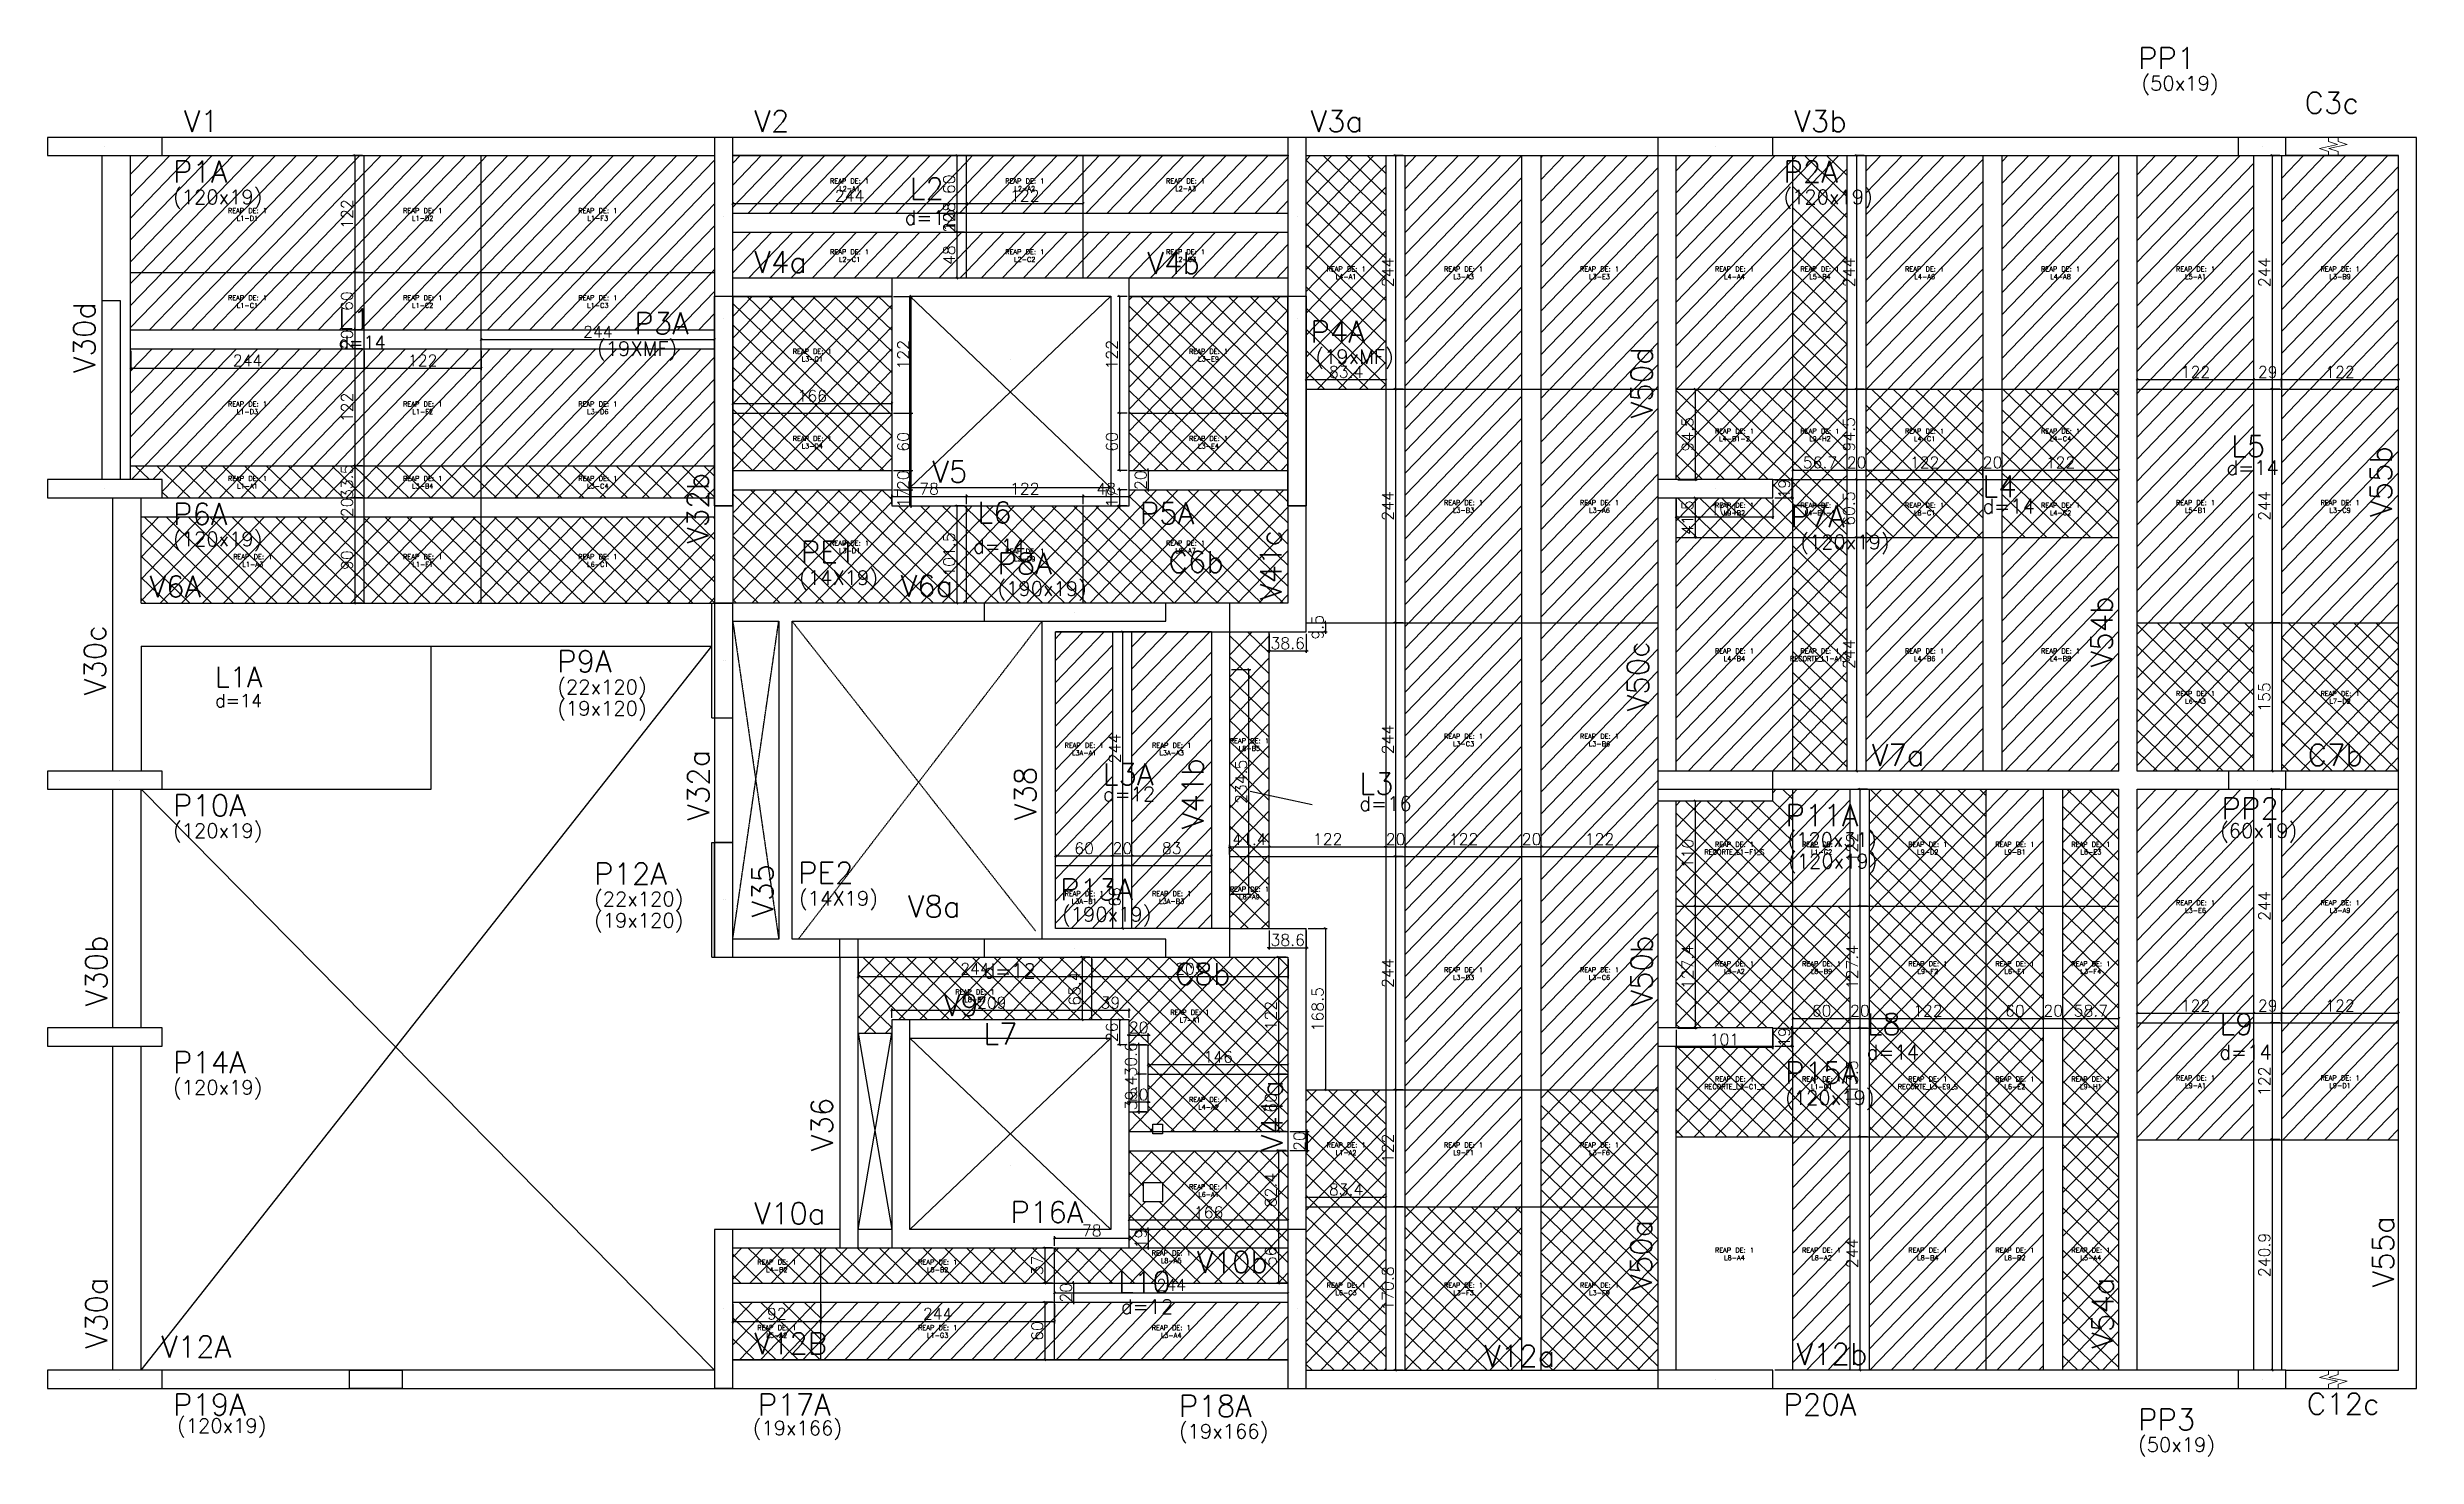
# Model space of a CAD drawing. Extents: x -40810 to 33675, y -2018 to 21213.
# Drawn here: x 15001 to 17476, y 14473 to 15945 of the extents above; entities that cross this region are included whole.
import ezdxf
from ezdxf.enums import TextEntityAlignment as Align

# ---------------------------------------------------------------- set-up
doc = ezdxf.new("R2010")
doc.units = 0
doc.linetypes.add('ESTILO_TQS_0001', pattern=[1, 0.7, -0.3])
doc.linetypes.add('TRAZO_HUECO', pattern=[0.75, 0.5, -0.25])
doc.layers.get('0').update_dxf_attribs({"color": 1, "lineweight": 9})
for name, color, linetype in [('1', 5, 'Continuous'), ('10', 7, 'Continuous'), ('12', 3, 'Continuous'), ('13', 7, 'Continuous'), ('18', 9, 'Continuous'), ('19', 5, 'Continuous'), ('201', 7, 'ESTILO_TQS_0001'), ('241', 7, 'TRAZO_HUECO'), ('242', 3, 'Continuous'), ('3', 2, 'Continuous'), ('30', 15, 'Continuous'), ('4', 2, 'Continuous'), ('42', 7, 'Continuous'), ('8', 5, 'Continuous'), ('9', 3, 'Continuous'), ('NOMENCLATURA', 7, 'Continuous'), ('P-NOTAS', 7, 'Continuous'), ('Painéis', 255, 'Continuous')]:
    doc.layers.add(name, color=color, linetype=linetype)
doc.layers.add('REAPROVEITAMENTO', color=251, linetype='Continuous', lineweight=9)
doc.styles.add('Romans', font='romans.shx', dxfattribs={"height": 12})
doc.styles.get("Standard").update_dxf_attribs({"font": 'romans.shx', "width": 0.8})
doc.styles.add('standart', font='txt.shx')
doc.dimstyles.new('cotas', dxfattribs={"dimtxt": 9, "dimasz": 2, "dimexe": 2, "dimexo": 2, "dimgap": 2, "dimtad": 1, "dimdec": 1, "dimzin": 12, "dimdsep": 46, "dimtxsty": 'Romans', "dimblk": 'OBLIQUE', "dimcen": 9, "dimclrd": 4, "dimclre": 4, "dimclrt": 240, "dimaunit": 1, "dimadec": 8, "dimazin": 3, "dimtfac": 1, "dimtdec": 1, "dimtix": 1, "dimtmove": 0, "dimatfit": 2, "dimldrblk": 'OBLIQUE', "dimfxl": 1, "dimtolj": 1, "dimtzin": 0, "dimlwd": -1, "dimlwe": -1, "dimarcsym": 0})
pattern_1 = [(46, (-222.171, -201.545), (-11.419519, 11.027702), [])]
pattern_2 = [(46, (-222.171, -201.545), (-11.419519, 11.027702), []), (136, (-222.171, -201.545), (-11.027702, -11.419519), [])]

# ---------------------------------------------------------------- blocks, each defined once
blk = doc.blocks.new('_Oblique')
at = {"color": 0, "linetype": 'ByBlock', "lineweight": -2}
blk.add_line((-0.5, -0.5), (0.5, 0.5), dxfattribs=at)
blk = doc.blocks.new('*D3878')
at = {"layer": 'Defpoints', "color": 0, "linetype": 'Continuous', "ltscale": 30, "transparency": 16777216}
for p in [(15088.2, 15630.2), (15332.2, 15630.2), (15332.2, 15610.2)]:
    blk.add_point(p, dxfattribs=at)
at = {"layer": 'P-NOTAS', "color": 4, "linetype": 'Continuous', "ltscale": 30, "transparency": 16777216}
for p, q in [((15088.2, 15628.2), (15088.2, 15608.2)), ((15332.2, 15628.2), (15332.2, 15608.2)), ((15088.2, 15610.2), (15332.2, 15610.2))]:
    blk.add_line(p, q, dxfattribs=at)
at = {"layer": 'P-NOTAS', "color": 4, "linetype": 'Continuous', "ltscale": 30, "transparency": 16777216, "xscale": 2, "yscale": 2, "zscale": 2, "rotation": 180}
blk.add_blockref('_Oblique', (15088.2, 15610.2), dxfattribs=at)
at = {"layer": 'P-NOTAS', "color": 4, "linetype": 'Continuous', "ltscale": 30, "transparency": 16777216, "xscale": 2, "yscale": 2, "zscale": 2}
blk.add_blockref('_Oblique', (15332.2, 15610.2), dxfattribs=at)
at = {"layer": 'P-NOTAS', "color": 240, "linetype": 'Continuous', "ltscale": 30, "transparency": 16777216, "insert": (15210.2, 15618.2), "char_height": 12, "attachment_point": 5, "style": 'Romans'}
blk.add_mtext('\\A1;244', dxfattribs=at)
blk = doc.blocks.new('*D3879')
at = {"layer": 'Defpoints', "color": 0, "linetype": 'Continuous', "ltscale": 30, "transparency": 16777216}
for p in [(15332.2, 15630.2), (15454.2, 15630.2), (15454.2, 15610.2)]:
    blk.add_point(p, dxfattribs=at)
at = {"layer": 'P-NOTAS', "color": 4, "linetype": 'Continuous', "ltscale": 30, "transparency": 16777216}
for p, q in [((15332.2, 15628.2), (15332.2, 15608.2)), ((15454.2, 15628.2), (15454.2, 15608.2)), ((15332.2, 15610.2), (15454.2, 15610.2))]:
    blk.add_line(p, q, dxfattribs=at)
at = {"layer": 'P-NOTAS', "color": 4, "linetype": 'Continuous', "ltscale": 30, "transparency": 16777216, "xscale": 2, "yscale": 2, "zscale": 2, "rotation": 180}
blk.add_blockref('_Oblique', (15332.2, 15610.2), dxfattribs=at)
at = {"layer": 'P-NOTAS', "color": 4, "linetype": 'Continuous', "ltscale": 30, "transparency": 16777216, "xscale": 2, "yscale": 2, "zscale": 2}
blk.add_blockref('_Oblique', (15454.2, 15610.2), dxfattribs=at)
at = {"layer": 'P-NOTAS', "color": 240, "linetype": 'Continuous', "ltscale": 30, "transparency": 16777216, "insert": (15393.2, 15618.2), "char_height": 12, "attachment_point": 5, "style": 'Romans'}
blk.add_mtext('\\A1;122', dxfattribs=at)
blk = doc.blocks.new('*D3880')
at = {"layer": 'Defpoints', "color": 0, "linetype": 'Continuous', "ltscale": 30, "transparency": 16777216}
for p in [(15454.2, 15630.2), (15698.2, 15640.2), (15698.2, 15630.2)]:
    blk.add_point(p, dxfattribs=at)
at = {"layer": 'P-NOTAS', "color": 4, "linetype": 'Continuous', "ltscale": 30, "transparency": 16777216}
for p, q in [((15454.2, 15632.2), (15454.2, 15642.2)), ((15454.2, 15640.2), (15698.2, 15640.2)), ((15698.2, 15632.2), (15698.2, 15642.2))]:
    blk.add_line(p, q, dxfattribs=at)
at = {"layer": 'P-NOTAS', "color": 4, "linetype": 'Continuous', "ltscale": 30, "transparency": 16777216, "xscale": 2, "yscale": 2, "zscale": 2, "rotation": 180}
blk.add_blockref('_Oblique', (15454.2, 15640.2), dxfattribs=at)
at = {"layer": 'P-NOTAS', "color": 4, "linetype": 'Continuous', "ltscale": 30, "transparency": 16777216, "xscale": 2, "yscale": 2, "zscale": 2}
blk.add_blockref('_Oblique', (15698.2, 15640.2), dxfattribs=at)
at = {"layer": 'P-NOTAS', "color": 240, "linetype": 'Continuous', "ltscale": 30, "transparency": 16777216, "insert": (15576.2, 15648.2), "char_height": 12, "attachment_point": 5, "style": 'Romans'}
blk.add_mtext('\\A1;244', dxfattribs=at)
blk = doc.blocks.new('*D3881')
at = {"layer": 'Defpoints', "color": 0, "linetype": 'Continuous', "ltscale": 30, "transparency": 16777216}
for p in [(15332.2, 15832.2), (15322.2, 15710.2), (15332.2, 15710.2)]:
    blk.add_point(p, dxfattribs=at)
at = {"layer": 'P-NOTAS', "color": 4, "linetype": 'Continuous', "ltscale": 30, "transparency": 16777216}
for p, q in [((15330.2, 15832.2), (15320.2, 15832.2)), ((15322.2, 15832.2), (15322.2, 15710.2)), ((15330.2, 15710.2), (15320.2, 15710.2))]:
    blk.add_line(p, q, dxfattribs=at)
at = {"layer": 'P-NOTAS', "color": 4, "linetype": 'Continuous', "ltscale": 30, "transparency": 16777216, "xscale": 2, "yscale": 2, "zscale": 2}
for p, rotation in [((15322.2, 15832.2), 90), ((15322.2, 15710.2), 270)]:
    blk.add_blockref('_Oblique', p, dxfattribs=dict(at, rotation=rotation))
at = {"layer": 'P-NOTAS', "color": 240, "linetype": 'Continuous', "ltscale": 30, "transparency": 16777216, "insert": (15314.2, 15771.2), "char_height": 12, "attachment_point": 5, "rotation": 90, "style": 'Romans'}
blk.add_mtext('\\A1;122', dxfattribs=at)
blk = doc.blocks.new('*D3882')
at = {"layer": 'Defpoints', "color": 0, "linetype": 'Continuous', "ltscale": 30, "transparency": 16777216}
for p in [(15332.2, 15710.2), (15322.2, 15650.2), (15332.2, 15650.2)]:
    blk.add_point(p, dxfattribs=at)
at = {"layer": 'P-NOTAS', "color": 4, "linetype": 'Continuous', "ltscale": 30, "transparency": 16777216}
for p, q in [((15330.2, 15710.2), (15320.2, 15710.2)), ((15322.2, 15710.2), (15322.2, 15650.2)), ((15330.2, 15650.2), (15320.2, 15650.2))]:
    blk.add_line(p, q, dxfattribs=at)
at = {"layer": 'P-NOTAS', "color": 4, "linetype": 'Continuous', "ltscale": 30, "transparency": 16777216, "xscale": 2, "yscale": 2, "zscale": 2}
for p, rotation in [((15322.2, 15710.2), 90), ((15322.2, 15650.2), 270)]:
    blk.add_blockref('_Oblique', p, dxfattribs=dict(at, rotation=rotation))
at = {"layer": 'P-NOTAS', "color": 240, "linetype": 'Continuous', "ltscale": 30, "transparency": 16777216, "insert": (15314.2, 15680.2), "char_height": 12, "attachment_point": 5, "rotation": 90, "style": 'Romans'}
blk.add_mtext('\\A1;60', dxfattribs=at)
blk = doc.blocks.new('*D3883')
at = {"layer": 'Defpoints', "color": 0, "linetype": 'Continuous', "ltscale": 30, "transparency": 16777216}
for p in [(15332.2, 15650.2), (15322.2, 15630.2), (15332.2, 15630.2)]:
    blk.add_point(p, dxfattribs=at)
at = {"layer": 'P-NOTAS', "color": 4, "linetype": 'Continuous', "ltscale": 30, "transparency": 16777216}
for p, q in [((15330.2, 15650.2), (15320.2, 15650.2)), ((15322.2, 15650.2), (15322.2, 15652.2)), ((15322.2, 15650.2), (15322.2, 15630.2)), ((15330.2, 15630.2), (15320.2, 15630.2)), ((15322.2, 15630.2), (15322.2, 15628.2))]:
    blk.add_line(p, q, dxfattribs=at)
at = {"layer": 'P-NOTAS', "color": 4, "linetype": 'Continuous', "ltscale": 30, "transparency": 16777216, "xscale": 2, "yscale": 2, "zscale": 2}
for p, rotation in [((15322.2, 15650.2), 270), ((15322.2, 15630.2), 90)]:
    blk.add_blockref('_Oblique', p, dxfattribs=dict(at, rotation=rotation))
at = {"layer": 'P-NOTAS', "color": 240, "linetype": 'Continuous', "ltscale": 30, "transparency": 16777216, "insert": (15314.2, 15640.2), "char_height": 12, "attachment_point": 5, "rotation": 90, "style": 'Romans'}
blk.add_mtext('\\A1;20', dxfattribs=at)
blk = doc.blocks.new('*D3884')
at = {"layer": 'Defpoints', "color": 0, "linetype": 'Continuous', "ltscale": 30, "transparency": 16777216}
for p in [(15332.2, 15630.2), (15322.2, 15508.2), (15332.2, 15508.2)]:
    blk.add_point(p, dxfattribs=at)
at = {"layer": 'P-NOTAS', "color": 4, "linetype": 'Continuous', "ltscale": 30, "transparency": 16777216}
for p, q in [((15330.2, 15630.2), (15320.2, 15630.2)), ((15322.2, 15630.2), (15322.2, 15508.2)), ((15330.2, 15508.2), (15320.2, 15508.2))]:
    blk.add_line(p, q, dxfattribs=at)
at = {"layer": 'P-NOTAS', "color": 4, "linetype": 'Continuous', "ltscale": 30, "transparency": 16777216, "xscale": 2, "yscale": 2, "zscale": 2}
for p, rotation in [((15322.2, 15630.2), 90), ((15322.2, 15508.2), 270)]:
    blk.add_blockref('_Oblique', p, dxfattribs=dict(at, rotation=rotation))
at = {"layer": 'P-NOTAS', "color": 240, "linetype": 'Continuous', "ltscale": 30, "transparency": 16777216, "insert": (15314.2, 15569.2), "char_height": 12, "attachment_point": 5, "rotation": 90, "style": 'Romans'}
blk.add_mtext('\\A1;122', dxfattribs=at)
blk = doc.blocks.new('*D3885')
at = {"layer": 'Defpoints', "color": 0, "linetype": 'Continuous', "ltscale": 30, "transparency": 16777216}
for p in [(15332.2, 15508.2), (15322.2, 15474.7), (15332.2, 15474.7)]:
    blk.add_point(p, dxfattribs=at)
at = {"layer": 'P-NOTAS', "color": 4, "linetype": 'Continuous', "ltscale": 30, "transparency": 16777216}
for p, q in [((15330.2, 15508.2), (15320.2, 15508.2)), ((15322.2, 15508.2), (15322.2, 15510.2)), ((15322.2, 15508.2), (15322.2, 15474.7)), ((15330.2, 15474.7), (15320.2, 15474.7)), ((15322.2, 15474.7), (15322.2, 15472.7))]:
    blk.add_line(p, q, dxfattribs=at)
at = {"layer": 'P-NOTAS', "color": 4, "linetype": 'Continuous', "ltscale": 30, "transparency": 16777216, "xscale": 2, "yscale": 2, "zscale": 2}
for p, rotation in [((15322.2, 15508.2), 270), ((15322.2, 15474.7), 90)]:
    blk.add_blockref('_Oblique', p, dxfattribs=dict(at, rotation=rotation))
at = {"layer": 'P-NOTAS', "color": 240, "linetype": 'Continuous', "ltscale": 30, "transparency": 16777216, "insert": (15314.2, 15491.5), "char_height": 12, "attachment_point": 5, "rotation": 90, "style": 'Romans'}
blk.add_mtext('\\A1;33.5', dxfattribs=at)
blk = doc.blocks.new('*D3886')
at = {"layer": 'Defpoints', "color": 0, "linetype": 'Continuous', "ltscale": 30, "transparency": 16777216}
for p in [(15332.2, 15474.7), (15322.2, 15454.7), (15332.2, 15454.7)]:
    blk.add_point(p, dxfattribs=at)
at = {"layer": 'P-NOTAS', "color": 4, "linetype": 'Continuous', "ltscale": 30, "transparency": 16777216}
for p, q in [((15330.2, 15474.7), (15320.2, 15474.7)), ((15322.2, 15474.7), (15322.2, 15476.7)), ((15322.2, 15474.7), (15322.2, 15454.7)), ((15330.2, 15454.7), (15320.2, 15454.7)), ((15322.2, 15454.7), (15322.2, 15452.7))]:
    blk.add_line(p, q, dxfattribs=at)
at = {"layer": 'P-NOTAS', "color": 4, "linetype": 'Continuous', "ltscale": 30, "transparency": 16777216, "xscale": 2, "yscale": 2, "zscale": 2}
for p, rotation in [((15322.2, 15474.7), 270), ((15322.2, 15454.7), 90)]:
    blk.add_blockref('_Oblique', p, dxfattribs=dict(at, rotation=rotation))
at = {"layer": 'P-NOTAS', "color": 240, "linetype": 'Continuous', "ltscale": 30, "transparency": 16777216, "insert": (15314.2, 15464.7), "char_height": 12, "attachment_point": 5, "rotation": 90, "style": 'Romans'}
blk.add_mtext('\\A1;20', dxfattribs=at)
blk = doc.blocks.new('*D3887')
at = {"layer": 'Defpoints', "color": 0, "linetype": 'Continuous', "ltscale": 30, "transparency": 16777216}
for p in [(15332.2, 15454.7), (15322.2, 15364.8), (15332.2, 15364.8)]:
    blk.add_point(p, dxfattribs=at)
at = {"layer": 'P-NOTAS', "color": 4, "linetype": 'Continuous', "ltscale": 30, "transparency": 16777216}
for p, q in [((15330.2, 15454.7), (15320.2, 15454.7)), ((15322.2, 15454.7), (15322.2, 15364.8)), ((15330.2, 15364.8), (15320.2, 15364.8))]:
    blk.add_line(p, q, dxfattribs=at)
at = {"layer": 'P-NOTAS', "color": 4, "linetype": 'Continuous', "ltscale": 30, "transparency": 16777216, "xscale": 2, "yscale": 2, "zscale": 2}
for p, rotation in [((15322.2, 15454.7), 90), ((15322.2, 15364.8), 270)]:
    blk.add_blockref('_Oblique', p, dxfattribs=dict(at, rotation=rotation))
at = {"layer": 'P-NOTAS', "color": 240, "linetype": 'Continuous', "ltscale": 30, "transparency": 16777216, "insert": (15314.2, 15409.7), "char_height": 12, "attachment_point": 5, "rotation": 90, "style": 'Romans'}
blk.add_mtext('\\A1;90', dxfattribs=at)
blk = doc.blocks.new('*D3888')
at = {"layer": 'Defpoints', "color": 0, "linetype": 'Continuous', "ltscale": 30, "transparency": 16777216}
for p in [(15961.2, 15832.2), (15951.2, 15704.2), (15961.2, 15704.2)]:
    blk.add_point(p, dxfattribs=at)
at = {"layer": 'P-NOTAS', "color": 4, "linetype": 'Continuous', "ltscale": 30, "transparency": 16777216}
for p, q in [((15959.2, 15832.2), (15949.2, 15832.2)), ((15951.2, 15832.2), (15951.2, 15704.2)), ((15959.2, 15704.2), (15949.2, 15704.2))]:
    blk.add_line(p, q, dxfattribs=at)
at = {"layer": 'P-NOTAS', "color": 4, "linetype": 'Continuous', "ltscale": 30, "transparency": 16777216, "xscale": 2, "yscale": 2, "zscale": 2}
for p, rotation in [((15951.2, 15832.2), 90), ((15951.2, 15704.2), 270)]:
    blk.add_blockref('_Oblique', p, dxfattribs=dict(at, rotation=rotation))
at = {"layer": 'P-NOTAS', "color": 240, "linetype": 'Continuous', "ltscale": 30, "transparency": 16777216, "insert": (15943.2, 15768.2), "char_height": 12, "attachment_point": 5, "rotation": 90, "style": 'Romans'}
blk.add_mtext('\\A1;128', dxfattribs=at)
blk = doc.blocks.new('*D3889')
at = {"layer": 'Defpoints', "color": 0, "linetype": 'Continuous', "ltscale": 30, "transparency": 16777216}
for p in [(15717.2, 15772.2), (15961.2, 15782.2), (15961.2, 15772.2)]:
    blk.add_point(p, dxfattribs=at)
at = {"layer": 'P-NOTAS', "color": 4, "linetype": 'Continuous', "ltscale": 30, "transparency": 16777216}
for p, q in [((15717.2, 15774.2), (15717.2, 15784.2)), ((15717.2, 15782.2), (15961.2, 15782.2)), ((15961.2, 15774.2), (15961.2, 15784.2))]:
    blk.add_line(p, q, dxfattribs=at)
at = {"layer": 'P-NOTAS', "color": 4, "linetype": 'Continuous', "ltscale": 30, "transparency": 16777216, "xscale": 2, "yscale": 2, "zscale": 2, "rotation": 180}
blk.add_blockref('_Oblique', (15717.2, 15782.2), dxfattribs=at)
at = {"layer": 'P-NOTAS', "color": 4, "linetype": 'Continuous', "ltscale": 30, "transparency": 16777216, "xscale": 2, "yscale": 2, "zscale": 2}
blk.add_blockref('_Oblique', (15961.2, 15782.2), dxfattribs=at)
at = {"layer": 'P-NOTAS', "color": 240, "linetype": 'Continuous', "ltscale": 30, "transparency": 16777216, "insert": (15839.2, 15790.2), "char_height": 12, "attachment_point": 5, "style": 'Romans'}
blk.add_mtext('\\A1;244', dxfattribs=at)
blk = doc.blocks.new('*D3890')
at = {"layer": 'Defpoints', "color": 0, "linetype": 'Continuous', "ltscale": 30, "transparency": 16777216}
for p in [(15961.2, 15772.2), (16083.2, 15782.2), (16083.2, 15772.2)]:
    blk.add_point(p, dxfattribs=at)
at = {"layer": 'P-NOTAS', "color": 4, "linetype": 'Continuous', "ltscale": 30, "transparency": 16777216}
for p, q in [((15961.2, 15774.2), (15961.2, 15784.2)), ((15961.2, 15782.2), (16083.2, 15782.2)), ((16083.2, 15774.2), (16083.2, 15784.2))]:
    blk.add_line(p, q, dxfattribs=at)
at = {"layer": 'P-NOTAS', "color": 4, "linetype": 'Continuous', "ltscale": 30, "transparency": 16777216, "xscale": 2, "yscale": 2, "zscale": 2, "rotation": 180}
blk.add_blockref('_Oblique', (15961.2, 15782.2), dxfattribs=at)
at = {"layer": 'P-NOTAS', "color": 4, "linetype": 'Continuous', "ltscale": 30, "transparency": 16777216, "xscale": 2, "yscale": 2, "zscale": 2}
blk.add_blockref('_Oblique', (16083.2, 15782.2), dxfattribs=at)
at = {"layer": 'P-NOTAS', "color": 240, "linetype": 'Continuous', "ltscale": 30, "transparency": 16777216, "insert": (16022.2, 15790.2), "char_height": 12, "attachment_point": 5, "style": 'Romans'}
blk.add_mtext('\\A1;122', dxfattribs=at)
blk = doc.blocks.new('*D3891')
at = {"layer": 'Defpoints', "color": 0, "linetype": 'Continuous', "ltscale": 30, "transparency": 16777216}
for p in [(15961.2, 15832.2), (15951.2, 15772.2), (15961.2, 15772.2)]:
    blk.add_point(p, dxfattribs=at)
at = {"layer": 'P-NOTAS', "color": 4, "linetype": 'Continuous', "ltscale": 30, "transparency": 16777216}
for p, q in [((15959.2, 15832.2), (15949.2, 15832.2)), ((15951.2, 15832.2), (15951.2, 15772.2)), ((15959.2, 15772.2), (15949.2, 15772.2))]:
    blk.add_line(p, q, dxfattribs=at)
at = {"layer": 'P-NOTAS', "color": 4, "linetype": 'Continuous', "ltscale": 30, "transparency": 16777216, "xscale": 2, "yscale": 2, "zscale": 2}
for p, rotation in [((15951.2, 15832.2), 90), ((15951.2, 15772.2), 270)]:
    blk.add_blockref('_Oblique', p, dxfattribs=dict(at, rotation=rotation))
at = {"layer": 'P-NOTAS', "color": 240, "linetype": 'Continuous', "ltscale": 30, "transparency": 16777216, "insert": (15943.2, 15802.2), "char_height": 12, "attachment_point": 5, "rotation": 90, "style": 'Romans'}
blk.add_mtext('\\A1;60', dxfattribs=at)
blk = doc.blocks.new('*D3892')
at = {"layer": 'Defpoints', "color": 0, "linetype": 'Continuous', "ltscale": 30, "transparency": 16777216}
for p in [(15961.2, 15772.2), (15951.2, 15752.2), (15961.2, 15752.2)]:
    blk.add_point(p, dxfattribs=at)
at = {"layer": 'P-NOTAS', "color": 4, "linetype": 'Continuous', "ltscale": 30, "transparency": 16777216}
for p, q in [((15959.2, 15772.2), (15949.2, 15772.2)), ((15951.2, 15772.2), (15951.2, 15774.2)), ((15951.2, 15772.2), (15951.2, 15752.2)), ((15959.2, 15752.2), (15949.2, 15752.2)), ((15951.2, 15752.2), (15951.2, 15750.2))]:
    blk.add_line(p, q, dxfattribs=at)
at = {"layer": 'P-NOTAS', "color": 4, "linetype": 'Continuous', "ltscale": 30, "transparency": 16777216, "xscale": 2, "yscale": 2, "zscale": 2}
for p, rotation in [((15951.2, 15772.2), 270), ((15951.2, 15752.2), 90)]:
    blk.add_blockref('_Oblique', p, dxfattribs=dict(at, rotation=rotation))
at = {"layer": 'P-NOTAS', "color": 240, "linetype": 'Continuous', "ltscale": 30, "transparency": 16777216, "insert": (15943.2, 15762.2), "char_height": 12, "attachment_point": 5, "rotation": 90, "style": 'Romans'}
blk.add_mtext('\\A1;20', dxfattribs=at)
blk = doc.blocks.new('*D3893')
at = {"layer": 'Defpoints', "color": 0, "linetype": 'Continuous', "ltscale": 30, "transparency": 16777216}
for p in [(15961.2, 15752.2), (15951.2, 15704.2), (15961.2, 15704.2)]:
    blk.add_point(p, dxfattribs=at)
at = {"layer": 'P-NOTAS', "color": 4, "linetype": 'Continuous', "ltscale": 30, "transparency": 16777216}
for p, q in [((15959.2, 15752.2), (15949.2, 15752.2)), ((15951.2, 15752.2), (15951.2, 15704.2)), ((15959.2, 15704.2), (15949.2, 15704.2))]:
    blk.add_line(p, q, dxfattribs=at)
at = {"layer": 'P-NOTAS', "color": 4, "linetype": 'Continuous', "ltscale": 30, "transparency": 16777216, "xscale": 2, "yscale": 2, "zscale": 2}
for p, rotation in [((15951.2, 15752.2), 90), ((15951.2, 15704.2), 270)]:
    blk.add_blockref('_Oblique', p, dxfattribs=dict(at, rotation=rotation))
at = {"layer": 'P-NOTAS', "color": 240, "linetype": 'Continuous', "ltscale": 30, "transparency": 16777216, "insert": (15943.2, 15728.2), "char_height": 12, "attachment_point": 5, "rotation": 90, "style": 'Romans'}
blk.add_mtext('\\A1;48', dxfattribs=at)
blk = doc.blocks.new('*D3894')
at = {"layer": 'Defpoints', "color": 0, "linetype": 'Continuous', "ltscale": 30, "transparency": 16777216}
for p in [(15883.2, 15573.2), (15717.2, 15563.2), (15883.2, 15563.2)]:
    blk.add_point(p, dxfattribs=at)
at = {"layer": 'P-NOTAS', "color": 4, "linetype": 'Continuous', "ltscale": 30, "transparency": 16777216}
for p, q in [((15717.2, 15565.2), (15717.2, 15575.2)), ((15717.2, 15573.2), (15883.2, 15573.2)), ((15883.2, 15565.2), (15883.2, 15575.2))]:
    blk.add_line(p, q, dxfattribs=at)
at = {"layer": 'P-NOTAS', "color": 4, "linetype": 'Continuous', "ltscale": 30, "transparency": 16777216, "xscale": 2, "yscale": 2, "zscale": 2, "rotation": 180}
blk.add_blockref('_Oblique', (15717.2, 15573.2), dxfattribs=at)
at = {"layer": 'P-NOTAS', "color": 4, "linetype": 'Continuous', "ltscale": 30, "transparency": 16777216, "xscale": 2, "yscale": 2, "zscale": 2}
blk.add_blockref('_Oblique', (15883.2, 15573.2), dxfattribs=at)
at = {"layer": 'P-NOTAS', "color": 240, "linetype": 'Continuous', "ltscale": 30, "transparency": 16777216, "insert": (15800.2, 15581.2), "char_height": 12, "attachment_point": 5, "style": 'Romans'}
blk.add_mtext('\\A1;166', dxfattribs=at)
blk = doc.blocks.new('*D3895')
at = {"layer": 'Defpoints', "color": 0, "linetype": 'Continuous', "ltscale": 30, "transparency": 16777216}
for p in [(15883.2, 15503.2), (15883.2, 15483.2), (15903.2, 15483.2)]:
    blk.add_point(p, dxfattribs=at)
at = {"layer": 'P-NOTAS', "color": 4, "linetype": 'Continuous', "ltscale": 30, "transparency": 16777216}
for p, q in [((15885.2, 15503.2), (15905.2, 15503.2)), ((15903.2, 15503.2), (15903.2, 15505.2)), ((15903.2, 15503.2), (15903.2, 15483.2)), ((15885.2, 15483.2), (15905.2, 15483.2)), ((15903.2, 15483.2), (15903.2, 15481.2))]:
    blk.add_line(p, q, dxfattribs=at)
at = {"layer": 'P-NOTAS', "color": 4, "linetype": 'Continuous', "ltscale": 30, "transparency": 16777216, "xscale": 2, "yscale": 2, "zscale": 2}
for p, rotation in [((15903.2, 15503.2), 270), ((15903.2, 15483.2), 90)]:
    blk.add_blockref('_Oblique', p, dxfattribs=dict(at, rotation=rotation))
at = {"layer": 'P-NOTAS', "color": 240, "linetype": 'Continuous', "ltscale": 30, "transparency": 16777216, "insert": (15895.2, 15493.2), "char_height": 12, "attachment_point": 5, "rotation": 90, "style": 'Romans'}
blk.add_mtext('\\A1;20', dxfattribs=at)
blk = doc.blocks.new('*D3896')
at = {"layer": 'Defpoints', "color": 0, "linetype": 'Continuous', "ltscale": 30, "transparency": 16777216}
for p in [(15883.2, 15483.2), (15883.2, 15466.2), (15903.2, 15466.2)]:
    blk.add_point(p, dxfattribs=at)
at = {"layer": 'P-NOTAS', "color": 4, "linetype": 'Continuous', "ltscale": 30, "transparency": 16777216}
for p, q in [((15885.2, 15483.2), (15905.2, 15483.2)), ((15903.2, 15483.2), (15903.2, 15485.2)), ((15903.2, 15483.2), (15903.2, 15466.2)), ((15885.2, 15466.2), (15905.2, 15466.2)), ((15903.2, 15466.2), (15903.2, 15464.2))]:
    blk.add_line(p, q, dxfattribs=at)
at = {"layer": 'P-NOTAS', "color": 4, "linetype": 'Continuous', "ltscale": 30, "transparency": 16777216, "xscale": 2, "yscale": 2, "zscale": 2}
for p, rotation in [((15903.2, 15483.2), 270), ((15903.2, 15466.2), 90)]:
    blk.add_blockref('_Oblique', p, dxfattribs=dict(at, rotation=rotation))
at = {"layer": 'P-NOTAS', "color": 240, "linetype": 'Continuous', "ltscale": 30, "transparency": 16777216, "insert": (15895.2, 15474.7), "char_height": 12, "attachment_point": 5, "rotation": 90, "style": 'Romans'}
blk.add_mtext('\\A1;17', dxfattribs=at)
blk = doc.blocks.new('*D3897')
at = {"layer": 'Defpoints', "color": 0, "linetype": 'Continuous', "ltscale": 30, "transparency": 16777216}
for p in [(16131.2, 15685.2), (16121.2, 15563.2), (16131.2, 15563.2)]:
    blk.add_point(p, dxfattribs=at)
at = {"layer": 'P-NOTAS', "color": 4, "linetype": 'Continuous', "ltscale": 30, "transparency": 16777216}
for p, q in [((16129.2, 15685.2), (16119.2, 15685.2)), ((16121.2, 15685.2), (16121.2, 15563.2)), ((16129.2, 15563.2), (16119.2, 15563.2))]:
    blk.add_line(p, q, dxfattribs=at)
at = {"layer": 'P-NOTAS', "color": 4, "linetype": 'Continuous', "ltscale": 30, "transparency": 16777216, "xscale": 2, "yscale": 2, "zscale": 2}
for p, rotation in [((16121.2, 15685.2), 90), ((16121.2, 15563.2), 270)]:
    blk.add_blockref('_Oblique', p, dxfattribs=dict(at, rotation=rotation))
at = {"layer": 'P-NOTAS', "color": 240, "linetype": 'Continuous', "ltscale": 30, "transparency": 16777216, "insert": (16113.2, 15624.2), "char_height": 12, "attachment_point": 5, "rotation": 90, "style": 'Romans'}
blk.add_mtext('\\A1;122', dxfattribs=at)
blk = doc.blocks.new('*D3898')
at = {"layer": 'Defpoints', "color": 0, "linetype": 'Continuous', "ltscale": 30, "transparency": 16777216}
for p in [(16131.2, 15563.2), (16121.2, 15503.2), (16131.2, 15503.2)]:
    blk.add_point(p, dxfattribs=at)
at = {"layer": 'P-NOTAS', "color": 4, "linetype": 'Continuous', "ltscale": 30, "transparency": 16777216}
for p, q in [((16129.2, 15563.2), (16119.2, 15563.2)), ((16121.2, 15563.2), (16121.2, 15503.2)), ((16129.2, 15503.2), (16119.2, 15503.2))]:
    blk.add_line(p, q, dxfattribs=at)
at = {"layer": 'P-NOTAS', "color": 4, "linetype": 'Continuous', "ltscale": 30, "transparency": 16777216, "xscale": 2, "yscale": 2, "zscale": 2}
for p, rotation in [((16121.2, 15563.2), 90), ((16121.2, 15503.2), 270)]:
    blk.add_blockref('_Oblique', p, dxfattribs=dict(at, rotation=rotation))
at = {"layer": 'P-NOTAS', "color": 240, "linetype": 'Continuous', "ltscale": 30, "transparency": 16777216, "insert": (16113.2, 15533.2), "char_height": 12, "attachment_point": 5, "rotation": 90, "style": 'Romans'}
blk.add_mtext('\\A1;60', dxfattribs=at)
blk = doc.blocks.new('*D3899')
at = {"layer": 'Defpoints', "color": 0, "linetype": 'Continuous', "ltscale": 30, "transparency": 16777216}
for p in [(16131.2, 15476.2), (16083.2, 15466.2), (16131.2, 15466.2)]:
    blk.add_point(p, dxfattribs=at)
at = {"layer": 'P-NOTAS', "color": 4, "linetype": 'Continuous', "ltscale": 30, "transparency": 16777216}
for p, q in [((16083.2, 15468.2), (16083.2, 15478.2)), ((16083.2, 15476.2), (16131.2, 15476.2)), ((16131.2, 15468.2), (16131.2, 15478.2))]:
    blk.add_line(p, q, dxfattribs=at)
at = {"layer": 'P-NOTAS', "color": 4, "linetype": 'Continuous', "ltscale": 30, "transparency": 16777216, "xscale": 2, "yscale": 2, "zscale": 2, "rotation": 180}
blk.add_blockref('_Oblique', (16083.2, 15476.2), dxfattribs=at)
at = {"layer": 'P-NOTAS', "color": 4, "linetype": 'Continuous', "ltscale": 30, "transparency": 16777216, "xscale": 2, "yscale": 2, "zscale": 2}
blk.add_blockref('_Oblique', (16131.2, 15476.2), dxfattribs=at)
at = {"layer": 'P-NOTAS', "color": 240, "linetype": 'Continuous', "ltscale": 30, "transparency": 16777216, "insert": (16107.2, 15484.2), "char_height": 12, "attachment_point": 5, "style": 'Romans'}
blk.add_mtext('\\A1;48', dxfattribs=at)
blk = doc.blocks.new('*D3900')
at = {"layer": 'Defpoints', "color": 0, "linetype": 'Continuous', "ltscale": 30, "transparency": 16777216}
for p in [(16131.2, 15483.2), (16121.2, 15466.2), (16131.2, 15466.2)]:
    blk.add_point(p, dxfattribs=at)
at = {"layer": 'P-NOTAS', "color": 4, "linetype": 'Continuous', "ltscale": 30, "transparency": 16777216}
for p, q in [((16129.2, 15483.2), (16119.2, 15483.2)), ((16121.2, 15483.2), (16121.2, 15485.2)), ((16121.2, 15483.2), (16121.2, 15466.2)), ((16129.2, 15466.2), (16119.2, 15466.2)), ((16121.2, 15466.2), (16121.2, 15464.2))]:
    blk.add_line(p, q, dxfattribs=at)
at = {"layer": 'P-NOTAS', "color": 4, "linetype": 'Continuous', "ltscale": 30, "transparency": 16777216, "xscale": 2, "yscale": 2, "zscale": 2}
for p, rotation in [((16121.2, 15483.2), 270), ((16121.2, 15466.2), 90)]:
    blk.add_blockref('_Oblique', p, dxfattribs=dict(at, rotation=rotation))
at = {"layer": 'P-NOTAS', "color": 240, "linetype": 'Continuous', "ltscale": 30, "transparency": 16777216, "insert": (16113.2, 15474.7), "char_height": 12, "attachment_point": 5, "rotation": 90, "style": 'Romans'}
blk.add_mtext('\\A1;17', dxfattribs=at)
blk = doc.blocks.new('*D3901')
at = {"layer": 'Defpoints', "color": 0, "linetype": 'Continuous', "ltscale": 30, "transparency": 16777216}
for p in [(16131.2, 15503.2), (16131.2, 15483.2), (16151.2, 15483.2)]:
    blk.add_point(p, dxfattribs=at)
at = {"layer": 'P-NOTAS', "color": 4, "linetype": 'Continuous', "ltscale": 30, "transparency": 16777216}
for p, q in [((16133.2, 15503.2), (16153.2, 15503.2)), ((16151.2, 15503.2), (16151.2, 15505.2)), ((16151.2, 15503.2), (16151.2, 15483.2)), ((16133.2, 15483.2), (16153.2, 15483.2)), ((16151.2, 15483.2), (16151.2, 15481.2))]:
    blk.add_line(p, q, dxfattribs=at)
at = {"layer": 'P-NOTAS', "color": 4, "linetype": 'Continuous', "ltscale": 30, "transparency": 16777216, "xscale": 2, "yscale": 2, "zscale": 2}
for p, rotation in [((16151.2, 15503.2), 270), ((16151.2, 15483.2), 90)]:
    blk.add_blockref('_Oblique', p, dxfattribs=dict(at, rotation=rotation))
at = {"layer": 'P-NOTAS', "color": 240, "linetype": 'Continuous', "ltscale": 30, "transparency": 16777216, "insert": (16143.2, 15493.2), "char_height": 12, "attachment_point": 5, "rotation": 90, "style": 'Romans'}
blk.add_mtext('\\A1;20', dxfattribs=at)
blk = doc.blocks.new('*D3902')
at = {"layer": 'Defpoints', "color": 0, "linetype": 'Continuous', "ltscale": 30, "transparency": 16777216}
for p in [(15961.2, 15466.2), (15951.2, 15364.8), (15961.2, 15364.8)]:
    blk.add_point(p, dxfattribs=at)
at = {"layer": 'P-NOTAS', "color": 4, "linetype": 'Continuous', "ltscale": 30, "transparency": 16777216}
for p, q in [((15959.2, 15466.2), (15949.2, 15466.2)), ((15951.2, 15466.2), (15951.2, 15364.8)), ((15959.2, 15364.8), (15949.2, 15364.8))]:
    blk.add_line(p, q, dxfattribs=at)
at = {"layer": 'P-NOTAS', "color": 4, "linetype": 'Continuous', "ltscale": 30, "transparency": 16777216, "xscale": 2, "yscale": 2, "zscale": 2}
for p, rotation in [((15951.2, 15466.2), 90), ((15951.2, 15364.8), 270)]:
    blk.add_blockref('_Oblique', p, dxfattribs=dict(at, rotation=rotation))
at = {"layer": 'P-NOTAS', "color": 240, "linetype": 'Continuous', "ltscale": 30, "transparency": 16777216, "insert": (15943.2, 15415.5), "char_height": 12, "attachment_point": 5, "rotation": 90, "style": 'Romans'}
blk.add_mtext('\\A1;101.5', dxfattribs=at)
blk = doc.blocks.new('*D3903')
at = {"layer": 'Defpoints', "color": 0, "linetype": 'Continuous', "ltscale": 30, "transparency": 16777216}
for p in [(15961.2, 15476.2), (15883.2, 15466.2), (15961.2, 15466.2)]:
    blk.add_point(p, dxfattribs=at)
at = {"layer": 'P-NOTAS', "color": 4, "linetype": 'Continuous', "ltscale": 30, "transparency": 16777216}
for p, q in [((15883.2, 15468.2), (15883.2, 15478.2)), ((15883.2, 15476.2), (15961.2, 15476.2)), ((15961.2, 15468.2), (15961.2, 15478.2))]:
    blk.add_line(p, q, dxfattribs=at)
at = {"layer": 'P-NOTAS', "color": 4, "linetype": 'Continuous', "ltscale": 30, "transparency": 16777216, "xscale": 2, "yscale": 2, "zscale": 2, "rotation": 180}
blk.add_blockref('_Oblique', (15883.2, 15476.2), dxfattribs=at)
at = {"layer": 'P-NOTAS', "color": 4, "linetype": 'Continuous', "ltscale": 30, "transparency": 16777216, "xscale": 2, "yscale": 2, "zscale": 2}
blk.add_blockref('_Oblique', (15961.2, 15476.2), dxfattribs=at)
at = {"layer": 'P-NOTAS', "color": 240, "linetype": 'Continuous', "ltscale": 30, "transparency": 16777216, "insert": (15922.2, 15484.2), "char_height": 12, "attachment_point": 5, "style": 'Romans'}
blk.add_mtext('\\A1;78', dxfattribs=at)
blk = doc.blocks.new('*D3904')
at = {"layer": 'Defpoints', "color": 0, "linetype": 'Continuous', "ltscale": 30, "transparency": 16777216}
for p in [(16083.2, 15476.2), (15961.2, 15466.2), (16083.2, 15466.2)]:
    blk.add_point(p, dxfattribs=at)
at = {"layer": 'P-NOTAS', "color": 4, "linetype": 'Continuous', "ltscale": 30, "transparency": 16777216}
for p, q in [((15961.2, 15468.2), (15961.2, 15478.2)), ((15961.2, 15476.2), (16083.2, 15476.2)), ((16083.2, 15468.2), (16083.2, 15478.2))]:
    blk.add_line(p, q, dxfattribs=at)
at = {"layer": 'P-NOTAS', "color": 4, "linetype": 'Continuous', "ltscale": 30, "transparency": 16777216, "xscale": 2, "yscale": 2, "zscale": 2, "rotation": 180}
blk.add_blockref('_Oblique', (15961.2, 15476.2), dxfattribs=at)
at = {"layer": 'P-NOTAS', "color": 4, "linetype": 'Continuous', "ltscale": 30, "transparency": 16777216, "xscale": 2, "yscale": 2, "zscale": 2}
blk.add_blockref('_Oblique', (16083.2, 15476.2), dxfattribs=at)
at = {"layer": 'P-NOTAS', "color": 240, "linetype": 'Continuous', "ltscale": 30, "transparency": 16777216, "insert": (16022.2, 15484.2), "char_height": 12, "attachment_point": 5, "style": 'Romans'}
blk.add_mtext('\\A1;122', dxfattribs=at)
blk = doc.blocks.new('*D3905')
at = {"layer": 'Defpoints', "color": 0, "linetype": 'Continuous', "ltscale": 30, "transparency": 16777216}
for p in [(15883.2, 15685.2), (15883.2, 15563.2), (15903.2, 15563.2)]:
    blk.add_point(p, dxfattribs=at)
at = {"layer": 'P-NOTAS', "color": 4, "linetype": 'Continuous', "ltscale": 30, "transparency": 16777216}
for p, q in [((15885.2, 15685.2), (15905.2, 15685.2)), ((15903.2, 15685.2), (15903.2, 15563.2)), ((15885.2, 15563.2), (15905.2, 15563.2))]:
    blk.add_line(p, q, dxfattribs=at)
at = {"layer": 'P-NOTAS', "color": 4, "linetype": 'Continuous', "ltscale": 30, "transparency": 16777216, "xscale": 2, "yscale": 2, "zscale": 2}
for p, rotation in [((15903.2, 15685.2), 90), ((15903.2, 15563.2), 270)]:
    blk.add_blockref('_Oblique', p, dxfattribs=dict(at, rotation=rotation))
at = {"layer": 'P-NOTAS', "color": 240, "linetype": 'Continuous', "ltscale": 30, "transparency": 16777216, "insert": (15895.2, 15624.2), "char_height": 12, "attachment_point": 5, "rotation": 90, "style": 'Romans'}
blk.add_mtext('\\A1;122', dxfattribs=at)
blk = doc.blocks.new('*D3906')
at = {"layer": 'Defpoints', "color": 0, "linetype": 'Continuous', "ltscale": 30, "transparency": 16777216}
for p in [(15883.2, 15563.2), (15883.2, 15503.2), (15903.2, 15503.2)]:
    blk.add_point(p, dxfattribs=at)
at = {"layer": 'P-NOTAS', "color": 4, "linetype": 'Continuous', "ltscale": 30, "transparency": 16777216}
for p, q in [((15885.2, 15563.2), (15905.2, 15563.2)), ((15903.2, 15563.2), (15903.2, 15503.2)), ((15885.2, 15503.2), (15905.2, 15503.2))]:
    blk.add_line(p, q, dxfattribs=at)
at = {"layer": 'P-NOTAS', "color": 4, "linetype": 'Continuous', "ltscale": 30, "transparency": 16777216, "xscale": 2, "yscale": 2, "zscale": 2}
for p, rotation in [((15903.2, 15563.2), 90), ((15903.2, 15503.2), 270)]:
    blk.add_blockref('_Oblique', p, dxfattribs=dict(at, rotation=rotation))
at = {"layer": 'P-NOTAS', "color": 240, "linetype": 'Continuous', "ltscale": 30, "transparency": 16777216, "insert": (15895.2, 15533.2), "char_height": 12, "attachment_point": 5, "rotation": 90, "style": 'Romans'}
blk.add_mtext('\\A1;60', dxfattribs=at)
blk = doc.blocks.new('*D3907')
at = {"layer": 'Defpoints', "color": 0, "linetype": 'Continuous', "ltscale": 30, "transparency": 16777216}
for p in [(16114.2, 15100.7), (16054.2, 15090.7), (16114.2, 15090.7)]:
    blk.add_point(p, dxfattribs=at)
at = {"layer": 'P-NOTAS', "color": 4, "linetype": 'Continuous', "ltscale": 30, "transparency": 16777216}
for p, q in [((16054.2, 15092.7), (16054.2, 15102.7)), ((16054.2, 15100.7), (16114.2, 15100.7)), ((16114.2, 15092.7), (16114.2, 15102.7))]:
    blk.add_line(p, q, dxfattribs=at)
at = {"layer": 'P-NOTAS', "color": 4, "linetype": 'Continuous', "ltscale": 30, "transparency": 16777216, "xscale": 2, "yscale": 2, "zscale": 2, "rotation": 180}
blk.add_blockref('_Oblique', (16054.2, 15100.7), dxfattribs=at)
at = {"layer": 'P-NOTAS', "color": 4, "linetype": 'Continuous', "ltscale": 30, "transparency": 16777216, "xscale": 2, "yscale": 2, "zscale": 2}
blk.add_blockref('_Oblique', (16114.2, 15100.7), dxfattribs=at)
at = {"layer": 'P-NOTAS', "color": 240, "linetype": 'Continuous', "ltscale": 30, "transparency": 16777216, "insert": (16084.2, 15108.7), "char_height": 12, "attachment_point": 5, "style": 'Romans'}
blk.add_mtext('\\A1;60', dxfattribs=at)
blk = doc.blocks.new('*D3908')
at = {"layer": 'Defpoints', "color": 0, "linetype": 'Continuous', "ltscale": 30, "transparency": 16777216}
for p in [(16134.2, 15100.7), (16114.2, 15090.7), (16134.2, 15090.7)]:
    blk.add_point(p, dxfattribs=at)
at = {"layer": 'P-NOTAS', "color": 4, "linetype": 'Continuous', "ltscale": 30, "transparency": 16777216}
for p, q in [((16114.2, 15100.7), (16112.2, 15100.7)), ((16114.2, 15092.7), (16114.2, 15102.7)), ((16114.2, 15100.7), (16134.2, 15100.7)), ((16134.2, 15092.7), (16134.2, 15102.7)), ((16134.2, 15100.7), (16136.2, 15100.7))]:
    blk.add_line(p, q, dxfattribs=at)
at = {"layer": 'P-NOTAS', "color": 4, "linetype": 'Continuous', "ltscale": 30, "transparency": 16777216, "xscale": 2, "yscale": 2, "zscale": 2}
blk.add_blockref('_Oblique', (16114.2, 15100.7), dxfattribs=at)
at = {"layer": 'P-NOTAS', "color": 4, "linetype": 'Continuous', "ltscale": 30, "transparency": 16777216, "xscale": 2, "yscale": 2, "zscale": 2, "rotation": 180}
blk.add_blockref('_Oblique', (16134.2, 15100.7), dxfattribs=at)
at = {"layer": 'P-NOTAS', "color": 240, "linetype": 'Continuous', "ltscale": 30, "transparency": 16777216, "insert": (16124.2, 15108.7), "char_height": 12, "attachment_point": 5, "style": 'Romans'}
blk.add_mtext('\\A1;20', dxfattribs=at)
blk = doc.blocks.new('*D3909')
at = {"layer": 'Defpoints', "color": 0, "linetype": 'Continuous', "ltscale": 30, "transparency": 16777216}
for p in [(16217.2, 15100.7), (16134.2, 15090.7), (16217.2, 15090.7)]:
    blk.add_point(p, dxfattribs=at)
at = {"layer": 'P-NOTAS', "color": 4, "linetype": 'Continuous', "ltscale": 30, "transparency": 16777216}
for p, q in [((16134.2, 15092.7), (16134.2, 15102.7)), ((16134.2, 15100.7), (16217.2, 15100.7)), ((16217.2, 15092.7), (16217.2, 15102.7))]:
    blk.add_line(p, q, dxfattribs=at)
at = {"layer": 'P-NOTAS', "color": 4, "linetype": 'Continuous', "ltscale": 30, "transparency": 16777216, "xscale": 2, "yscale": 2, "zscale": 2, "rotation": 180}
blk.add_blockref('_Oblique', (16134.2, 15100.7), dxfattribs=at)
at = {"layer": 'P-NOTAS', "color": 4, "linetype": 'Continuous', "ltscale": 30, "transparency": 16777216, "xscale": 2, "yscale": 2, "zscale": 2}
blk.add_blockref('_Oblique', (16217.2, 15100.7), dxfattribs=at)
at = {"layer": 'P-NOTAS', "color": 240, "linetype": 'Continuous', "ltscale": 30, "transparency": 16777216, "insert": (16175.7, 15108.7), "char_height": 12, "attachment_point": 5, "style": 'Romans'}
blk.add_mtext('\\A1;83', dxfattribs=at)
blk = doc.blocks.new('*D3910')
at = {"layer": 'Defpoints', "color": 0, "linetype": 'Continuous', "ltscale": 30, "transparency": 16777216}
for p in [(16134.2, 15334.8), (16124.2, 15090.8), (16134.2, 15090.8)]:
    blk.add_point(p, dxfattribs=at)
at = {"layer": 'P-NOTAS', "color": 4, "linetype": 'Continuous', "ltscale": 30, "transparency": 16777216}
for p, q in [((16132.2, 15334.8), (16122.2, 15334.8)), ((16124.2, 15334.8), (16124.2, 15090.8)), ((16132.2, 15090.8), (16122.2, 15090.8))]:
    blk.add_line(p, q, dxfattribs=at)
at = {"layer": 'P-NOTAS', "color": 4, "linetype": 'Continuous', "ltscale": 30, "transparency": 16777216, "xscale": 2, "yscale": 2, "zscale": 2}
for p, rotation in [((16124.2, 15334.8), 90), ((16124.2, 15090.8), 270)]:
    blk.add_blockref('_Oblique', p, dxfattribs=dict(at, rotation=rotation))
at = {"layer": 'P-NOTAS', "color": 240, "linetype": 'Continuous', "ltscale": 30, "transparency": 16777216, "insert": (16116.2, 15212.8), "char_height": 12, "attachment_point": 5, "rotation": 90, "style": 'Romans'}
blk.add_mtext('\\A1;244', dxfattribs=at)
blk = doc.blocks.new('*D3911')
at = {"layer": 'Defpoints', "color": 0, "linetype": 'Continuous', "ltscale": 30, "transparency": 16777216}
for p in [(16134.2, 15090.8), (16124.2, 15024.8), (16134.2, 15024.8)]:
    blk.add_point(p, dxfattribs=at)
at = {"layer": 'P-NOTAS', "color": 4, "linetype": 'Continuous', "ltscale": 30, "transparency": 16777216}
for p, q in [((16132.2, 15090.8), (16122.2, 15090.8)), ((16124.2, 15090.8), (16124.2, 15024.8)), ((16132.2, 15024.8), (16122.2, 15024.8))]:
    blk.add_line(p, q, dxfattribs=at)
at = {"layer": 'P-NOTAS', "color": 4, "linetype": 'Continuous', "ltscale": 30, "transparency": 16777216, "xscale": 2, "yscale": 2, "zscale": 2}
for p, rotation in [((16124.2, 15090.8), 90), ((16124.2, 15024.8), 270)]:
    blk.add_blockref('_Oblique', p, dxfattribs=dict(at, rotation=rotation))
at = {"layer": 'P-NOTAS', "color": 240, "linetype": 'Continuous', "ltscale": 30, "transparency": 16777216, "insert": (16116.2, 15057.8), "char_height": 12, "attachment_point": 5, "rotation": 90, "style": 'Romans'}
blk.add_mtext('\\A1;66', dxfattribs=at)
blk = doc.blocks.new('*D3912')
at = {"layer": 'Defpoints', "color": 0, "linetype": 'Continuous', "ltscale": 30, "transparency": 16777216}
for p in [(16092.2, 14994.8), (16082.2, 14929.4), (16092.2, 14929.4)]:
    blk.add_point(p, dxfattribs=at)
at = {"layer": 'P-NOTAS', "color": 4, "linetype": 'Continuous', "ltscale": 30, "transparency": 16777216}
for p, q in [((16090.2, 14994.8), (16080.2, 14994.8)), ((16082.2, 14994.8), (16082.2, 14929.4)), ((16090.2, 14929.4), (16080.2, 14929.4))]:
    blk.add_line(p, q, dxfattribs=at)
at = {"layer": 'P-NOTAS', "color": 4, "linetype": 'Continuous', "ltscale": 30, "transparency": 16777216, "xscale": 2, "yscale": 2, "zscale": 2}
for p, rotation in [((16082.2, 14994.8), 90), ((16082.2, 14929.4), 270)]:
    blk.add_blockref('_Oblique', p, dxfattribs=dict(at, rotation=rotation))
at = {"layer": 'P-NOTAS', "color": 240, "linetype": 'Continuous', "ltscale": 30, "transparency": 16777216, "insert": (16074.2, 14962.1), "char_height": 12, "attachment_point": 5, "rotation": 90, "style": 'Romans'}
blk.add_mtext('\\A1;65.4', dxfattribs=at)
blk = doc.blocks.new('*D3913')
at = {"layer": 'Defpoints', "color": 0, "linetype": 'Continuous', "ltscale": 30, "transparency": 16777216}
for p in [(16297.2, 14882.8), (16151.2, 14872.8), (16297.2, 14872.8)]:
    blk.add_point(p, dxfattribs=at)
at = {"layer": 'P-NOTAS', "color": 4, "linetype": 'Continuous', "ltscale": 30, "transparency": 16777216}
for p, q in [((16151.2, 14874.8), (16151.2, 14884.8)), ((16151.2, 14882.8), (16297.2, 14882.8)), ((16297.2, 14874.8), (16297.2, 14884.8))]:
    blk.add_line(p, q, dxfattribs=at)
at = {"layer": 'P-NOTAS', "color": 4, "linetype": 'Continuous', "ltscale": 30, "transparency": 16777216, "xscale": 2, "yscale": 2, "zscale": 2, "rotation": 180}
blk.add_blockref('_Oblique', (16151.2, 14882.8), dxfattribs=at)
at = {"layer": 'P-NOTAS', "color": 4, "linetype": 'Continuous', "ltscale": 30, "transparency": 16777216, "xscale": 2, "yscale": 2, "zscale": 2}
blk.add_blockref('_Oblique', (16297.2, 14882.8), dxfattribs=at)
at = {"layer": 'P-NOTAS', "color": 240, "linetype": 'Continuous', "ltscale": 30, "transparency": 16777216, "insert": (16224.2, 14890.8), "char_height": 12, "attachment_point": 5, "style": 'Romans'}
blk.add_mtext('\\A1;146', dxfattribs=at)
blk = doc.blocks.new('*D3914')
at = {"layer": 'Defpoints', "color": 0, "linetype": 'Continuous', "ltscale": 30, "transparency": 16777216}
for p in [(16131.2, 14929.4), (16121.2, 14903.4), (16131.2, 14903.4)]:
    blk.add_point(p, dxfattribs=at)
at = {"layer": 'P-NOTAS', "color": 4, "linetype": 'Continuous', "ltscale": 30, "transparency": 16777216}
for p, q in [((16129.2, 14929.4), (16119.2, 14929.4)), ((16121.2, 14929.4), (16121.2, 14903.4)), ((16129.2, 14903.4), (16119.2, 14903.4))]:
    blk.add_line(p, q, dxfattribs=at)
at = {"layer": 'P-NOTAS', "color": 4, "linetype": 'Continuous', "ltscale": 30, "transparency": 16777216, "xscale": 2, "yscale": 2, "zscale": 2}
for p, rotation in [((16121.2, 14929.4), 90), ((16121.2, 14903.4), 270)]:
    blk.add_blockref('_Oblique', p, dxfattribs=dict(at, rotation=rotation))
at = {"layer": 'P-NOTAS', "color": 240, "linetype": 'Continuous', "ltscale": 30, "transparency": 16777216, "insert": (16113.2, 14916.4), "char_height": 12, "attachment_point": 5, "rotation": 90, "style": 'Romans'}
blk.add_mtext('\\A1;26', dxfattribs=at)
blk = doc.blocks.new('*D3915')
at = {"layer": 'Defpoints', "color": 0, "linetype": 'Continuous', "ltscale": 30, "transparency": 16777216}
for p in [(16131.2, 14903.4), (16151.2, 14913.4), (16151.2, 14903.4)]:
    blk.add_point(p, dxfattribs=at)
at = {"layer": 'P-NOTAS', "color": 4, "linetype": 'Continuous', "ltscale": 30, "transparency": 16777216}
for p, q in [((16131.2, 14913.4), (16129.2, 14913.4)), ((16131.2, 14905.4), (16131.2, 14915.4)), ((16131.2, 14913.4), (16151.2, 14913.4)), ((16151.2, 14905.4), (16151.2, 14915.4)), ((16151.2, 14913.4), (16153.2, 14913.4))]:
    blk.add_line(p, q, dxfattribs=at)
at = {"layer": 'P-NOTAS', "color": 4, "linetype": 'Continuous', "ltscale": 30, "transparency": 16777216, "xscale": 2, "yscale": 2, "zscale": 2}
blk.add_blockref('_Oblique', (16131.2, 14913.4), dxfattribs=at)
at = {"layer": 'P-NOTAS', "color": 4, "linetype": 'Continuous', "ltscale": 30, "transparency": 16777216, "xscale": 2, "yscale": 2, "zscale": 2, "rotation": 180}
blk.add_blockref('_Oblique', (16151.2, 14913.4), dxfattribs=at)
at = {"layer": 'P-NOTAS', "color": 240, "linetype": 'Continuous', "ltscale": 30, "transparency": 16777216, "insert": (16141.2, 14921.4), "char_height": 12, "attachment_point": 5, "style": 'Romans'}
blk.add_mtext('\\A1;20', dxfattribs=at)
blk = doc.blocks.new('*D3916')
at = {"layer": 'Defpoints', "color": 0, "linetype": 'Continuous', "ltscale": 30, "transparency": 16777216}
for p in [(16151.2, 14903.4), (16141.2, 14872.8), (16151.2, 14872.8)]:
    blk.add_point(p, dxfattribs=at)
at = {"layer": 'P-NOTAS', "color": 4, "linetype": 'Continuous', "ltscale": 30, "transparency": 16777216}
for p, q in [((16149.2, 14903.4), (16139.2, 14903.4)), ((16141.2, 14903.4), (16141.2, 14905.4)), ((16141.2, 14903.4), (16141.2, 14872.8)), ((16149.2, 14872.8), (16139.2, 14872.8)), ((16141.2, 14872.8), (16141.2, 14870.8))]:
    blk.add_line(p, q, dxfattribs=at)
at = {"layer": 'P-NOTAS', "color": 4, "linetype": 'Continuous', "ltscale": 30, "transparency": 16777216, "xscale": 2, "yscale": 2, "zscale": 2}
for p, rotation in [((16141.2, 14903.4), 270), ((16141.2, 14872.8), 90)]:
    blk.add_blockref('_Oblique', p, dxfattribs=dict(at, rotation=rotation))
at = {"layer": 'P-NOTAS', "color": 240, "linetype": 'Continuous', "ltscale": 30, "transparency": 16777216, "insert": (16133.2, 14888.1), "char_height": 12, "attachment_point": 5, "rotation": 90, "style": 'Romans'}
blk.add_mtext('\\A1;30.6', dxfattribs=at)
blk = doc.blocks.new('*D3917')
at = {"layer": 'Defpoints', "color": 0, "linetype": 'Continuous', "ltscale": 30, "transparency": 16777216}
for p in [(16151.2, 14872.8), (16141.2, 14833.4), (16151.2, 14833.4)]:
    blk.add_point(p, dxfattribs=at)
at = {"layer": 'P-NOTAS', "color": 4, "linetype": 'Continuous', "ltscale": 30, "transparency": 16777216}
for p, q in [((16149.2, 14872.8), (16139.2, 14872.8)), ((16141.2, 14872.8), (16141.2, 14874.8)), ((16141.2, 14872.8), (16141.2, 14833.4)), ((16149.2, 14833.4), (16139.2, 14833.4)), ((16141.2, 14833.4), (16141.2, 14831.4))]:
    blk.add_line(p, q, dxfattribs=at)
at = {"layer": 'P-NOTAS', "color": 4, "linetype": 'Continuous', "ltscale": 30, "transparency": 16777216, "xscale": 2, "yscale": 2, "zscale": 2}
for p, rotation in [((16141.2, 14872.8), 270), ((16141.2, 14833.4), 90)]:
    blk.add_blockref('_Oblique', p, dxfattribs=dict(at, rotation=rotation))
at = {"layer": 'P-NOTAS', "color": 240, "linetype": 'Continuous', "ltscale": 30, "transparency": 16777216, "insert": (16133.2, 14853.1), "char_height": 12, "attachment_point": 5, "rotation": 90, "style": 'Romans'}
blk.add_mtext('\\A1;39.4', dxfattribs=at)
blk = doc.blocks.new('*D3918')
at = {"layer": 'Defpoints', "color": 0, "linetype": 'Continuous', "ltscale": 30, "transparency": 16777216}
for p in [(16131.2, 14843.4), (16131.2, 14833.4), (16151.2, 14833.4)]:
    blk.add_point(p, dxfattribs=at)
at = {"layer": 'P-NOTAS', "color": 4, "linetype": 'Continuous', "ltscale": 30, "transparency": 16777216}
for p, q in [((16131.2, 14843.4), (16129.2, 14843.4)), ((16131.2, 14835.4), (16131.2, 14845.4)), ((16151.2, 14843.4), (16131.2, 14843.4)), ((16151.2, 14835.4), (16151.2, 14845.4)), ((16151.2, 14843.4), (16153.2, 14843.4))]:
    blk.add_line(p, q, dxfattribs=at)
at = {"layer": 'P-NOTAS', "color": 4, "linetype": 'Continuous', "ltscale": 30, "transparency": 16777216, "xscale": 2, "yscale": 2, "zscale": 2}
blk.add_blockref('_Oblique', (16131.2, 14843.4), dxfattribs=at)
at = {"layer": 'P-NOTAS', "color": 4, "linetype": 'Continuous', "ltscale": 30, "transparency": 16777216, "xscale": 2, "yscale": 2, "zscale": 2, "rotation": 180}
blk.add_blockref('_Oblique', (16151.2, 14843.4), dxfattribs=at)
at = {"layer": 'P-NOTAS', "color": 240, "linetype": 'Continuous', "ltscale": 30, "transparency": 16777216, "insert": (16141.2, 14851.4), "char_height": 12, "attachment_point": 5, "style": 'Romans'}
blk.add_mtext('\\A1;20', dxfattribs=at)
blk = doc.blocks.new('*D3919')
at = {"layer": 'Defpoints', "color": 0, "linetype": 'Continuous', "ltscale": 30, "transparency": 16777216}
for p in [(16131.2, 14710.4), (16297.2, 14720.4), (16297.2, 14710.4)]:
    blk.add_point(p, dxfattribs=at)
at = {"layer": 'P-NOTAS', "color": 4, "linetype": 'Continuous', "ltscale": 30, "transparency": 16777216}
for p, q in [((16131.2, 14712.4), (16131.2, 14722.4)), ((16131.2, 14720.4), (16297.2, 14720.4)), ((16297.2, 14712.4), (16297.2, 14722.4))]:
    blk.add_line(p, q, dxfattribs=at)
at = {"layer": 'P-NOTAS', "color": 4, "linetype": 'Continuous', "ltscale": 30, "transparency": 16777216, "xscale": 2, "yscale": 2, "zscale": 2, "rotation": 180}
blk.add_blockref('_Oblique', (16131.2, 14720.4), dxfattribs=at)
at = {"layer": 'P-NOTAS', "color": 4, "linetype": 'Continuous', "ltscale": 30, "transparency": 16777216, "xscale": 2, "yscale": 2, "zscale": 2}
blk.add_blockref('_Oblique', (16297.2, 14720.4), dxfattribs=at)
at = {"layer": 'P-NOTAS', "color": 240, "linetype": 'Continuous', "ltscale": 30, "transparency": 16777216, "insert": (16214.2, 14728.4), "char_height": 12, "attachment_point": 5, "style": 'Romans'}
blk.add_mtext('\\A1;166', dxfattribs=at)
blk = doc.blocks.new('*D3920')
at = {"layer": 'Defpoints', "color": 0, "linetype": 'Continuous', "ltscale": 30, "transparency": 16777216}
for p in [(16297.2, 14994.8), (16287.2, 14872.8), (16297.2, 14872.8)]:
    blk.add_point(p, dxfattribs=at)
at = {"layer": 'P-NOTAS', "color": 4, "linetype": 'Continuous', "ltscale": 30, "transparency": 16777216}
for p, q in [((16295.2, 14994.8), (16285.2, 14994.8)), ((16287.2, 14994.8), (16287.2, 14872.8)), ((16295.2, 14872.8), (16285.2, 14872.8))]:
    blk.add_line(p, q, dxfattribs=at)
at = {"layer": 'P-NOTAS', "color": 4, "linetype": 'Continuous', "ltscale": 30, "transparency": 16777216, "xscale": 2, "yscale": 2, "zscale": 2}
for p, rotation in [((16287.2, 14994.8), 90), ((16287.2, 14872.8), 270)]:
    blk.add_blockref('_Oblique', p, dxfattribs=dict(at, rotation=rotation))
at = {"layer": 'P-NOTAS', "color": 240, "linetype": 'Continuous', "ltscale": 30, "transparency": 16777216, "insert": (16279.2, 14933.8), "char_height": 12, "attachment_point": 5, "rotation": 90, "style": 'Romans'}
blk.add_mtext('\\A1;122', dxfattribs=at)
blk = doc.blocks.new('*D3921')
at = {"layer": 'Defpoints', "color": 0, "linetype": 'Continuous', "ltscale": 30, "transparency": 16777216}
for p in [(16297.2, 14872.8), (16287.2, 14812.8), (16297.2, 14812.8)]:
    blk.add_point(p, dxfattribs=at)
at = {"layer": 'P-NOTAS', "color": 4, "linetype": 'Continuous', "ltscale": 30, "transparency": 16777216}
for p, q in [((16295.2, 14872.8), (16285.2, 14872.8)), ((16287.2, 14872.8), (16287.2, 14812.8)), ((16295.2, 14812.8), (16285.2, 14812.8))]:
    blk.add_line(p, q, dxfattribs=at)
at = {"layer": 'P-NOTAS', "color": 4, "linetype": 'Continuous', "ltscale": 30, "transparency": 16777216, "xscale": 2, "yscale": 2, "zscale": 2}
for p, rotation in [((16287.2, 14872.8), 90), ((16287.2, 14812.8), 270)]:
    blk.add_blockref('_Oblique', p, dxfattribs=dict(at, rotation=rotation))
at = {"layer": 'P-NOTAS', "color": 240, "linetype": 'Continuous', "ltscale": 30, "transparency": 16777216, "insert": (16279.2, 14842.8), "char_height": 12, "attachment_point": 5, "rotation": 90, "style": 'Romans'}
blk.add_mtext('\\A1;60', dxfattribs=at)
blk = doc.blocks.new('*D3922')
at = {"layer": 'Defpoints', "color": 0, "linetype": 'Continuous', "ltscale": 30, "transparency": 16777216}
for p in [(16297.2, 14812.8), (16297.2, 14792.8), (16317.2, 14792.8)]:
    blk.add_point(p, dxfattribs=at)
at = {"layer": 'P-NOTAS', "color": 4, "linetype": 'Continuous', "ltscale": 30, "transparency": 16777216}
for p, q in [((16299.2, 14812.8), (16319.2, 14812.8)), ((16317.2, 14812.8), (16317.2, 14814.8)), ((16317.2, 14812.8), (16317.2, 14792.8)), ((16299.2, 14792.8), (16319.2, 14792.8)), ((16317.2, 14792.8), (16317.2, 14790.8))]:
    blk.add_line(p, q, dxfattribs=at)
at = {"layer": 'P-NOTAS', "color": 4, "linetype": 'Continuous', "ltscale": 30, "transparency": 16777216, "xscale": 2, "yscale": 2, "zscale": 2}
for p, rotation in [((16317.2, 14812.8), 270), ((16317.2, 14792.8), 90)]:
    blk.add_blockref('_Oblique', p, dxfattribs=dict(at, rotation=rotation))
at = {"layer": 'P-NOTAS', "color": 240, "linetype": 'Continuous', "ltscale": 30, "transparency": 16777216, "insert": (16309.2, 14802.8), "char_height": 12, "attachment_point": 5, "rotation": 90, "style": 'Romans'}
blk.add_mtext('\\A1;20', dxfattribs=at)
blk = doc.blocks.new('*D3923')
at = {"layer": 'Defpoints', "color": 0, "linetype": 'Continuous', "ltscale": 30, "transparency": 16777216}
for p in [(16297.2, 14792.8), (16287.2, 14710.4), (16297.2, 14710.4)]:
    blk.add_point(p, dxfattribs=at)
at = {"layer": 'P-NOTAS', "color": 4, "linetype": 'Continuous', "ltscale": 30, "transparency": 16777216}
for p, q in [((16295.2, 14792.8), (16285.2, 14792.8)), ((16287.2, 14792.8), (16287.2, 14710.4)), ((16295.2, 14710.4), (16285.2, 14710.4))]:
    blk.add_line(p, q, dxfattribs=at)
at = {"layer": 'P-NOTAS', "color": 4, "linetype": 'Continuous', "ltscale": 30, "transparency": 16777216, "xscale": 2, "yscale": 2, "zscale": 2}
for p, rotation in [((16287.2, 14792.8), 90), ((16287.2, 14710.4), 270)]:
    blk.add_blockref('_Oblique', p, dxfattribs=dict(at, rotation=rotation))
at = {"layer": 'P-NOTAS', "color": 240, "linetype": 'Continuous', "ltscale": 30, "transparency": 16777216, "insert": (16279.2, 14751.6), "char_height": 12, "attachment_point": 5, "rotation": 90, "style": 'Romans'}
blk.add_mtext('\\A1;82.4', dxfattribs=at)
blk = doc.blocks.new('*D3924')
at = {"layer": 'Defpoints', "color": 0, "linetype": 'Continuous', "ltscale": 30, "transparency": 16777216}
for p in [(15848.2, 14994.8), (16092.2, 14994.8), (16092.2, 14974.8)]:
    blk.add_point(p, dxfattribs=at)
at = {"layer": 'P-NOTAS', "color": 4, "linetype": 'Continuous', "ltscale": 30, "transparency": 16777216}
for p, q in [((15848.2, 14992.8), (15848.2, 14972.8)), ((15848.2, 14974.8), (16092.2, 14974.8)), ((16092.2, 14992.8), (16092.2, 14972.8))]:
    blk.add_line(p, q, dxfattribs=at)
at = {"layer": 'P-NOTAS', "color": 4, "linetype": 'Continuous', "ltscale": 30, "transparency": 16777216, "xscale": 2, "yscale": 2, "zscale": 2, "rotation": 180}
blk.add_blockref('_Oblique', (15848.2, 14974.8), dxfattribs=at)
at = {"layer": 'P-NOTAS', "color": 4, "linetype": 'Continuous', "ltscale": 30, "transparency": 16777216, "xscale": 2, "yscale": 2, "zscale": 2}
blk.add_blockref('_Oblique', (16092.2, 14974.8), dxfattribs=at)
at = {"layer": 'P-NOTAS', "color": 240, "linetype": 'Continuous', "ltscale": 30, "transparency": 16777216, "insert": (15970.2, 14982.8), "char_height": 12, "attachment_point": 5, "style": 'Romans'}
blk.add_mtext('\\A1;244', dxfattribs=at)
blk = doc.blocks.new('*D3925')
at = {"layer": 'Defpoints', "color": 0, "linetype": 'Continuous', "ltscale": 30, "transparency": 16777216}
for p in [(16092.2, 14994.8), (16297.2, 14994.8), (16297.2, 14974.8)]:
    blk.add_point(p, dxfattribs=at)
at = {"layer": 'P-NOTAS', "color": 4, "linetype": 'Continuous', "ltscale": 30, "transparency": 16777216}
for p, q in [((16092.2, 14992.8), (16092.2, 14972.8)), ((16092.2, 14974.8), (16297.2, 14974.8)), ((16297.2, 14992.8), (16297.2, 14972.8))]:
    blk.add_line(p, q, dxfattribs=at)
at = {"layer": 'P-NOTAS', "color": 4, "linetype": 'Continuous', "ltscale": 30, "transparency": 16777216, "xscale": 2, "yscale": 2, "zscale": 2, "rotation": 180}
blk.add_blockref('_Oblique', (16092.2, 14974.8), dxfattribs=at)
at = {"layer": 'P-NOTAS', "color": 4, "linetype": 'Continuous', "ltscale": 30, "transparency": 16777216, "xscale": 2, "yscale": 2, "zscale": 2}
blk.add_blockref('_Oblique', (16297.2, 14974.8), dxfattribs=at)
at = {"layer": 'P-NOTAS', "color": 240, "linetype": 'Continuous', "ltscale": 30, "transparency": 16777216, "insert": (16194.7, 14982.8), "char_height": 12, "attachment_point": 5, "style": 'Romans'}
blk.add_mtext('\\A1;205', dxfattribs=at)
blk = doc.blocks.new('*D3926')
at = {"layer": 'Defpoints', "color": 0, "linetype": 'Continuous', "ltscale": 30, "transparency": 16777216}
for p in [(15883.2, 14929.4), (16092.2, 14939.4), (16092.2, 14929.4)]:
    blk.add_point(p, dxfattribs=at)
at = {"layer": 'P-NOTAS', "color": 4, "linetype": 'Continuous', "ltscale": 30, "transparency": 16777216}
for p, q in [((15883.2, 14931.4), (15883.2, 14941.4)), ((15883.2, 14939.4), (16092.2, 14939.4)), ((16092.2, 14931.4), (16092.2, 14941.4))]:
    blk.add_line(p, q, dxfattribs=at)
at = {"layer": 'P-NOTAS', "color": 4, "linetype": 'Continuous', "ltscale": 30, "transparency": 16777216, "xscale": 2, "yscale": 2, "zscale": 2, "rotation": 180}
blk.add_blockref('_Oblique', (15883.2, 14939.4), dxfattribs=at)
at = {"layer": 'P-NOTAS', "color": 4, "linetype": 'Continuous', "ltscale": 30, "transparency": 16777216, "xscale": 2, "yscale": 2, "zscale": 2}
blk.add_blockref('_Oblique', (16092.2, 14939.4), dxfattribs=at)
at = {"layer": 'P-NOTAS', "color": 240, "linetype": 'Continuous', "ltscale": 30, "transparency": 16777216, "insert": (15987.7, 14947.4), "char_height": 12, "attachment_point": 5, "style": 'Romans'}
blk.add_mtext('\\A1;209', dxfattribs=at)
blk = doc.blocks.new('*D3927')
at = {"layer": 'Defpoints', "color": 0, "linetype": 'Continuous', "ltscale": 30, "transparency": 16777216}
for p in [(16092.2, 14929.4), (16131.2, 14939.4), (16131.2, 14929.4)]:
    blk.add_point(p, dxfattribs=at)
at = {"layer": 'P-NOTAS', "color": 4, "linetype": 'Continuous', "ltscale": 30, "transparency": 16777216}
for p, q in [((16092.2, 14931.4), (16092.2, 14941.4)), ((16092.2, 14939.4), (16131.2, 14939.4)), ((16131.2, 14931.4), (16131.2, 14941.4))]:
    blk.add_line(p, q, dxfattribs=at)
at = {"layer": 'P-NOTAS', "color": 4, "linetype": 'Continuous', "ltscale": 30, "transparency": 16777216, "xscale": 2, "yscale": 2, "zscale": 2, "rotation": 180}
blk.add_blockref('_Oblique', (16092.2, 14939.4), dxfattribs=at)
at = {"layer": 'P-NOTAS', "color": 4, "linetype": 'Continuous', "ltscale": 30, "transparency": 16777216, "xscale": 2, "yscale": 2, "zscale": 2}
blk.add_blockref('_Oblique', (16131.2, 14939.4), dxfattribs=at)
at = {"layer": 'P-NOTAS', "color": 240, "linetype": 'Continuous', "ltscale": 30, "transparency": 16777216, "insert": (16111.7, 14947.4), "char_height": 12, "attachment_point": 5, "style": 'Romans'}
blk.add_mtext('\\A1;39', dxfattribs=at)
blk = doc.blocks.new('*D3928')
at = {"layer": 'Defpoints', "color": 0, "linetype": 'Continuous', "ltscale": 30, "transparency": 16777216}
for p in [(16297.2, 14710.4), (16287.2, 14654.4), (16297.2, 14654.4)]:
    blk.add_point(p, dxfattribs=at)
at = {"layer": 'P-NOTAS', "color": 4, "linetype": 'Continuous', "ltscale": 30, "transparency": 16777216}
for p, q in [((16295.2, 14710.4), (16285.2, 14710.4)), ((16287.2, 14710.4), (16287.2, 14654.4)), ((16295.2, 14654.4), (16285.2, 14654.4))]:
    blk.add_line(p, q, dxfattribs=at)
at = {"layer": 'P-NOTAS', "color": 4, "linetype": 'Continuous', "ltscale": 30, "transparency": 16777216, "xscale": 2, "yscale": 2, "zscale": 2}
for p, rotation in [((16287.2, 14710.4), 90), ((16287.2, 14654.4), 270)]:
    blk.add_blockref('_Oblique', p, dxfattribs=dict(at, rotation=rotation))
at = {"layer": 'P-NOTAS', "color": 240, "linetype": 'Continuous', "ltscale": 30, "transparency": 16777216, "insert": (16279.2, 14682.4), "char_height": 12, "attachment_point": 5, "rotation": 90, "style": 'Romans'}
blk.add_mtext('\\A1;56', dxfattribs=at)
blk = doc.blocks.new('*D3929')
at = {"layer": 'Defpoints', "color": 0, "linetype": 'Continuous', "ltscale": 30, "transparency": 16777216}
for p in [(16131.2, 14710.4), (16131.2, 14691.4), (16151.2, 14691.4)]:
    blk.add_point(p, dxfattribs=at)
at = {"layer": 'P-NOTAS', "color": 4, "linetype": 'Continuous', "ltscale": 30, "transparency": 16777216}
for p, q in [((16133.2, 14710.4), (16153.2, 14710.4)), ((16151.2, 14710.4), (16151.2, 14712.4)), ((16151.2, 14710.4), (16151.2, 14691.4)), ((16133.2, 14691.4), (16153.2, 14691.4)), ((16151.2, 14691.4), (16151.2, 14689.4))]:
    blk.add_line(p, q, dxfattribs=at)
at = {"layer": 'P-NOTAS', "color": 4, "linetype": 'Continuous', "ltscale": 30, "transparency": 16777216, "xscale": 2, "yscale": 2, "zscale": 2}
for p, rotation in [((16151.2, 14710.4), 270), ((16151.2, 14691.4), 90)]:
    blk.add_blockref('_Oblique', p, dxfattribs=dict(at, rotation=rotation))
at = {"layer": 'P-NOTAS', "color": 240, "linetype": 'Continuous', "ltscale": 30, "transparency": 16777216, "insert": (16143.2, 14700.9), "char_height": 12, "attachment_point": 5, "rotation": 90, "style": 'Romans'}
blk.add_mtext('\\A1;19', dxfattribs=at)
blk = doc.blocks.new('*D3930')
at = {"layer": 'Defpoints', "color": 0, "linetype": 'Continuous', "ltscale": 30, "transparency": 16777216}
for p in [(16053.2, 14691.4), (16131.2, 14701.4), (16131.2, 14691.4)]:
    blk.add_point(p, dxfattribs=at)
at = {"layer": 'P-NOTAS', "color": 4, "linetype": 'Continuous', "ltscale": 30, "transparency": 16777216}
for p, q in [((16053.2, 14693.4), (16053.2, 14703.4)), ((16131.2, 14693.4), (16131.2, 14703.4)), ((16053.2, 14701.4), (16131.2, 14701.4))]:
    blk.add_line(p, q, dxfattribs=at)
at = {"layer": 'P-NOTAS', "color": 4, "linetype": 'Continuous', "ltscale": 30, "transparency": 16777216, "xscale": 2, "yscale": 2, "zscale": 2, "rotation": 180}
blk.add_blockref('_Oblique', (16053.2, 14701.4), dxfattribs=at)
at = {"layer": 'P-NOTAS', "color": 4, "linetype": 'Continuous', "ltscale": 30, "transparency": 16777216, "xscale": 2, "yscale": 2, "zscale": 2}
blk.add_blockref('_Oblique', (16131.2, 14701.4), dxfattribs=at)
at = {"layer": 'P-NOTAS', "color": 240, "linetype": 'Continuous', "ltscale": 30, "transparency": 16777216, "insert": (16092.2, 14709.4), "char_height": 12, "attachment_point": 5, "style": 'Romans'}
blk.add_mtext('\\A1;78', dxfattribs=at)
blk = doc.blocks.new('*D3931')
at = {"layer": 'Defpoints', "color": 0, "linetype": 'Continuous', "ltscale": 30, "transparency": 16777216}
for p in [(16053.2, 14634.4), (16043.2, 14574.4), (16053.2, 14574.4)]:
    blk.add_point(p, dxfattribs=at)
at = {"layer": 'P-NOTAS', "color": 4, "linetype": 'Continuous', "ltscale": 30, "transparency": 16777216}
for p, q in [((16051.2, 14634.4), (16041.2, 14634.4)), ((16043.2, 14634.4), (16043.2, 14574.4)), ((16051.2, 14574.4), (16041.2, 14574.4))]:
    blk.add_line(p, q, dxfattribs=at)
at = {"layer": 'P-NOTAS', "color": 4, "linetype": 'Continuous', "ltscale": 30, "transparency": 16777216, "xscale": 2, "yscale": 2, "zscale": 2}
for p, rotation in [((16043.2, 14634.4), 90), ((16043.2, 14574.4), 270)]:
    blk.add_blockref('_Oblique', p, dxfattribs=dict(at, rotation=rotation))
at = {"layer": 'P-NOTAS', "color": 240, "linetype": 'Continuous', "ltscale": 30, "transparency": 16777216, "insert": (16035.2, 14604.4), "char_height": 12, "attachment_point": 5, "rotation": 90, "style": 'Romans'}
blk.add_mtext('\\A1;60', dxfattribs=at)
blk = doc.blocks.new('*D3932')
at = {"layer": 'Defpoints', "color": 0, "linetype": 'Continuous', "ltscale": 30, "transparency": 16777216}
for p in [(16053.2, 14654.4), (16053.2, 14634.4), (16073.2, 14634.4)]:
    blk.add_point(p, dxfattribs=at)
at = {"layer": 'P-NOTAS', "color": 4, "linetype": 'Continuous', "ltscale": 30, "transparency": 16777216}
for p, q in [((16055.2, 14654.4), (16075.2, 14654.4)), ((16073.2, 14654.4), (16073.2, 14656.4)), ((16073.2, 14654.4), (16073.2, 14634.4)), ((16055.2, 14634.4), (16075.2, 14634.4)), ((16073.2, 14634.4), (16073.2, 14632.4))]:
    blk.add_line(p, q, dxfattribs=at)
at = {"layer": 'P-NOTAS', "color": 4, "linetype": 'Continuous', "ltscale": 30, "transparency": 16777216, "xscale": 2, "yscale": 2, "zscale": 2}
for p, rotation in [((16073.2, 14654.4), 270), ((16073.2, 14634.4), 90)]:
    blk.add_blockref('_Oblique', p, dxfattribs=dict(at, rotation=rotation))
at = {"layer": 'P-NOTAS', "color": 240, "linetype": 'Continuous', "ltscale": 30, "transparency": 16777216, "insert": (16065.2, 14644.4), "char_height": 12, "attachment_point": 5, "rotation": 90, "style": 'Romans'}
blk.add_mtext('\\A1;20', dxfattribs=at)
blk = doc.blocks.new('*D3933')
at = {"layer": 'Defpoints', "color": 0, "linetype": 'Continuous', "ltscale": 30, "transparency": 16777216}
for p in [(16053.2, 14691.4), (16043.2, 14654.4), (16053.2, 14654.4)]:
    blk.add_point(p, dxfattribs=at)
at = {"layer": 'P-NOTAS', "color": 4, "linetype": 'Continuous', "ltscale": 30, "transparency": 16777216}
for p, q in [((16051.2, 14691.4), (16041.2, 14691.4)), ((16043.2, 14691.4), (16043.2, 14654.4)), ((16051.2, 14654.4), (16041.2, 14654.4))]:
    blk.add_line(p, q, dxfattribs=at)
at = {"layer": 'P-NOTAS', "color": 4, "linetype": 'Continuous', "ltscale": 30, "transparency": 16777216, "xscale": 2, "yscale": 2, "zscale": 2}
for p, rotation in [((16043.2, 14691.4), 90), ((16043.2, 14654.4), 270)]:
    blk.add_blockref('_Oblique', p, dxfattribs=dict(at, rotation=rotation))
at = {"layer": 'P-NOTAS', "color": 240, "linetype": 'Continuous', "ltscale": 30, "transparency": 16777216, "insert": (16035.2, 14672.9), "char_height": 12, "attachment_point": 5, "rotation": 90, "style": 'Romans'}
blk.add_mtext('\\A1;37', dxfattribs=at)
blk = doc.blocks.new('*D3934')
at = {"layer": 'Defpoints', "color": 0, "linetype": 'Continuous', "ltscale": 30, "transparency": 16777216}
for p in [(15717.2, 14634.4), (15809.2, 14634.4), (15809.2, 14614.4)]:
    blk.add_point(p, dxfattribs=at)
at = {"layer": 'P-NOTAS', "color": 4, "linetype": 'Continuous', "ltscale": 30, "transparency": 16777216}
for p, q in [((15717.2, 14632.4), (15717.2, 14612.4)), ((15809.2, 14632.4), (15809.2, 14612.4)), ((15717.2, 14614.4), (15809.2, 14614.4))]:
    blk.add_line(p, q, dxfattribs=at)
at = {"layer": 'P-NOTAS', "color": 4, "linetype": 'Continuous', "ltscale": 30, "transparency": 16777216, "xscale": 2, "yscale": 2, "zscale": 2, "rotation": 180}
blk.add_blockref('_Oblique', (15717.2, 14614.4), dxfattribs=at)
at = {"layer": 'P-NOTAS', "color": 4, "linetype": 'Continuous', "ltscale": 30, "transparency": 16777216, "xscale": 2, "yscale": 2, "zscale": 2}
blk.add_blockref('_Oblique', (15809.2, 14614.4), dxfattribs=at)
at = {"layer": 'P-NOTAS', "color": 240, "linetype": 'Continuous', "ltscale": 30, "transparency": 16777216, "insert": (15763.2, 14622.4), "char_height": 12, "attachment_point": 5, "style": 'Romans'}
blk.add_mtext('\\A1;92', dxfattribs=at)
blk = doc.blocks.new('*D3935')
at = {"layer": 'Defpoints', "color": 0, "linetype": 'Continuous', "ltscale": 30, "transparency": 16777216}
for p in [(15809.2, 14634.4), (16053.2, 14634.4), (16053.2, 14614.4)]:
    blk.add_point(p, dxfattribs=at)
at = {"layer": 'P-NOTAS', "color": 4, "linetype": 'Continuous', "ltscale": 30, "transparency": 16777216}
for p, q in [((15809.2, 14632.4), (15809.2, 14612.4)), ((16053.2, 14632.4), (16053.2, 14612.4)), ((15809.2, 14614.4), (16053.2, 14614.4))]:
    blk.add_line(p, q, dxfattribs=at)
at = {"layer": 'P-NOTAS', "color": 4, "linetype": 'Continuous', "ltscale": 30, "transparency": 16777216, "xscale": 2, "yscale": 2, "zscale": 2, "rotation": 180}
blk.add_blockref('_Oblique', (15809.2, 14614.4), dxfattribs=at)
at = {"layer": 'P-NOTAS', "color": 4, "linetype": 'Continuous', "ltscale": 30, "transparency": 16777216, "xscale": 2, "yscale": 2, "zscale": 2}
blk.add_blockref('_Oblique', (16053.2, 14614.4), dxfattribs=at)
at = {"layer": 'P-NOTAS', "color": 240, "linetype": 'Continuous', "ltscale": 30, "transparency": 16777216, "insert": (15931.2, 14622.4), "char_height": 12, "attachment_point": 5, "style": 'Romans'}
blk.add_mtext('\\A1;244', dxfattribs=at)
blk = doc.blocks.new('*D3936')
at = {"layer": 'Defpoints', "color": 0, "linetype": 'Continuous', "ltscale": 30, "transparency": 16777216}
for p in [(16053.2, 14634.4), (16297.2, 14644.4), (16297.2, 14634.4)]:
    blk.add_point(p, dxfattribs=at)
at = {"layer": 'P-NOTAS', "color": 4, "linetype": 'Continuous', "ltscale": 30, "transparency": 16777216}
for p, q in [((16053.2, 14636.4), (16053.2, 14646.4)), ((16053.2, 14644.4), (16297.2, 14644.4)), ((16297.2, 14636.4), (16297.2, 14646.4))]:
    blk.add_line(p, q, dxfattribs=at)
at = {"layer": 'P-NOTAS', "color": 4, "linetype": 'Continuous', "ltscale": 30, "transparency": 16777216, "xscale": 2, "yscale": 2, "zscale": 2, "rotation": 180}
blk.add_blockref('_Oblique', (16053.2, 14644.4), dxfattribs=at)
at = {"layer": 'P-NOTAS', "color": 4, "linetype": 'Continuous', "ltscale": 30, "transparency": 16777216, "xscale": 2, "yscale": 2, "zscale": 2}
blk.add_blockref('_Oblique', (16297.2, 14644.4), dxfattribs=at)
at = {"layer": 'P-NOTAS', "color": 240, "linetype": 'Continuous', "ltscale": 30, "transparency": 16777216, "insert": (16175.2, 14652.4), "char_height": 12, "attachment_point": 5, "style": 'Romans'}
blk.add_mtext('\\A1;244', dxfattribs=at)
blk = doc.blocks.new('*D3937')
at = {"layer": 'Defpoints', "color": 0, "linetype": 'Continuous', "ltscale": 30, "transparency": 16777216}
for p in [(17184.2, 14926.3), (17306.2, 14936.3), (17306.2, 14926.3)]:
    blk.add_point(p, dxfattribs=at)
at = {"layer": 'P-NOTAS', "color": 4, "linetype": 'Continuous', "ltscale": 30, "transparency": 16777216}
for p, q in [((17184.2, 14928.3), (17184.2, 14938.3)), ((17184.2, 14936.3), (17306.2, 14936.3)), ((17306.2, 14928.3), (17306.2, 14938.3))]:
    blk.add_line(p, q, dxfattribs=at)
at = {"layer": 'P-NOTAS', "color": 4, "linetype": 'Continuous', "ltscale": 30, "transparency": 16777216, "xscale": 2, "yscale": 2, "zscale": 2, "rotation": 180}
blk.add_blockref('_Oblique', (17184.2, 14936.3), dxfattribs=at)
at = {"layer": 'P-NOTAS', "color": 4, "linetype": 'Continuous', "ltscale": 30, "transparency": 16777216, "xscale": 2, "yscale": 2, "zscale": 2}
blk.add_blockref('_Oblique', (17306.2, 14936.3), dxfattribs=at)
at = {"layer": 'P-NOTAS', "color": 240, "linetype": 'Continuous', "ltscale": 30, "transparency": 16777216, "insert": (17245.2, 14944.3), "char_height": 12, "attachment_point": 5, "style": 'Romans'}
blk.add_mtext('\\A1;122', dxfattribs=at)
blk = doc.blocks.new('*D3938')
at = {"layer": 'Defpoints', "color": 0, "linetype": 'Continuous', "ltscale": 30, "transparency": 16777216}
for p in [(17306.2, 14926.3), (17335.2, 14936.3), (17335.2, 14926.3)]:
    blk.add_point(p, dxfattribs=at)
at = {"layer": 'P-NOTAS', "color": 4, "linetype": 'Continuous', "ltscale": 30, "transparency": 16777216}
for p, q in [((17306.2, 14928.3), (17306.2, 14938.3)), ((17306.2, 14936.3), (17335.2, 14936.3)), ((17335.2, 14928.3), (17335.2, 14938.3))]:
    blk.add_line(p, q, dxfattribs=at)
at = {"layer": 'P-NOTAS', "color": 4, "linetype": 'Continuous', "ltscale": 30, "transparency": 16777216, "xscale": 2, "yscale": 2, "zscale": 2, "rotation": 180}
blk.add_blockref('_Oblique', (17306.2, 14936.3), dxfattribs=at)
at = {"layer": 'P-NOTAS', "color": 4, "linetype": 'Continuous', "ltscale": 30, "transparency": 16777216, "xscale": 2, "yscale": 2, "zscale": 2}
blk.add_blockref('_Oblique', (17335.2, 14936.3), dxfattribs=at)
at = {"layer": 'P-NOTAS', "color": 240, "linetype": 'Continuous', "ltscale": 30, "transparency": 16777216, "insert": (17320.7, 14944.3), "char_height": 12, "attachment_point": 5, "style": 'Romans'}
blk.add_mtext('\\A1;29', dxfattribs=at)
blk = doc.blocks.new('*D3939')
at = {"layer": 'Defpoints', "color": 0, "linetype": 'Continuous', "ltscale": 30, "transparency": 16777216}
for p in [(17335.2, 14926.3), (17457.2, 14936.3), (17457.2, 14926.3)]:
    blk.add_point(p, dxfattribs=at)
at = {"layer": 'P-NOTAS', "color": 4, "linetype": 'Continuous', "ltscale": 30, "transparency": 16777216}
for p, q in [((17335.2, 14928.3), (17335.2, 14938.3)), ((17335.2, 14936.3), (17457.2, 14936.3)), ((17457.2, 14928.3), (17457.2, 14938.3))]:
    blk.add_line(p, q, dxfattribs=at)
at = {"layer": 'P-NOTAS', "color": 4, "linetype": 'Continuous', "ltscale": 30, "transparency": 16777216, "xscale": 2, "yscale": 2, "zscale": 2, "rotation": 180}
blk.add_blockref('_Oblique', (17335.2, 14936.3), dxfattribs=at)
at = {"layer": 'P-NOTAS', "color": 4, "linetype": 'Continuous', "ltscale": 30, "transparency": 16777216, "xscale": 2, "yscale": 2, "zscale": 2}
blk.add_blockref('_Oblique', (17457.2, 14936.3), dxfattribs=at)
at = {"layer": 'P-NOTAS', "color": 240, "linetype": 'Continuous', "ltscale": 30, "transparency": 16777216, "insert": (17396.2, 14944.3), "char_height": 12, "attachment_point": 5, "style": 'Romans'}
blk.add_mtext('\\A1;122', dxfattribs=at)
blk = doc.blocks.new('*D3940')
at = {"layer": 'Defpoints', "color": 0, "linetype": 'Continuous', "ltscale": 30, "transparency": 16777216}
for p in [(17335.2, 15170.3), (17325.2, 14926.3), (17335.2, 14926.3)]:
    blk.add_point(p, dxfattribs=at)
at = {"layer": 'P-NOTAS', "color": 4, "linetype": 'Continuous', "ltscale": 30, "transparency": 16777216}
for p, q in [((17333.2, 15170.3), (17323.2, 15170.3)), ((17325.2, 15170.3), (17325.2, 14926.3)), ((17333.2, 14926.3), (17323.2, 14926.3))]:
    blk.add_line(p, q, dxfattribs=at)
at = {"layer": 'P-NOTAS', "color": 4, "linetype": 'Continuous', "ltscale": 30, "transparency": 16777216, "xscale": 2, "yscale": 2, "zscale": 2}
for p, rotation in [((17325.2, 15170.3), 90), ((17325.2, 14926.3), 270)]:
    blk.add_blockref('_Oblique', p, dxfattribs=dict(at, rotation=rotation))
at = {"layer": 'P-NOTAS', "color": 240, "linetype": 'Continuous', "ltscale": 30, "transparency": 16777216, "insert": (17317.2, 15048.3), "char_height": 12, "attachment_point": 5, "rotation": 90, "style": 'Romans'}
blk.add_mtext('\\A1;244', dxfattribs=at)
blk = doc.blocks.new('*D3941')
at = {"layer": 'Defpoints', "color": 0, "linetype": 'Continuous', "ltscale": 30, "transparency": 16777216}
for p in [(17335.2, 14926.3), (17325.2, 14804.3), (17335.2, 14804.3)]:
    blk.add_point(p, dxfattribs=at)
at = {"layer": 'P-NOTAS', "color": 4, "linetype": 'Continuous', "ltscale": 30, "transparency": 16777216}
for p, q in [((17333.2, 14926.3), (17323.2, 14926.3)), ((17325.2, 14926.3), (17325.2, 14804.3)), ((17333.2, 14804.3), (17323.2, 14804.3))]:
    blk.add_line(p, q, dxfattribs=at)
at = {"layer": 'P-NOTAS', "color": 4, "linetype": 'Continuous', "ltscale": 30, "transparency": 16777216, "xscale": 2, "yscale": 2, "zscale": 2}
for p, rotation in [((17325.2, 14926.3), 90), ((17325.2, 14804.3), 270)]:
    blk.add_blockref('_Oblique', p, dxfattribs=dict(at, rotation=rotation))
at = {"layer": 'P-NOTAS', "color": 240, "linetype": 'Continuous', "ltscale": 30, "transparency": 16777216, "insert": (17317.2, 14865.3), "char_height": 12, "attachment_point": 5, "rotation": 90, "style": 'Romans'}
blk.add_mtext('\\A1;122', dxfattribs=at)
blk = doc.blocks.new('*D3942')
at = {"layer": 'Defpoints', "color": 0, "linetype": 'Continuous', "ltscale": 30, "transparency": 16777216}
for p in [(17335.2, 14804.3), (17325.2, 14563.4), (17335.2, 14563.4)]:
    blk.add_point(p, dxfattribs=at)
at = {"layer": 'P-NOTAS', "color": 4, "linetype": 'Continuous', "ltscale": 30, "transparency": 16777216}
for p, q in [((17333.2, 14804.3), (17323.2, 14804.3)), ((17325.2, 14804.3), (17325.2, 14563.4)), ((17333.2, 14563.4), (17323.2, 14563.4))]:
    blk.add_line(p, q, dxfattribs=at)
at = {"layer": 'P-NOTAS', "color": 4, "linetype": 'Continuous', "ltscale": 30, "transparency": 16777216, "xscale": 2, "yscale": 2, "zscale": 2}
for p, rotation in [((17325.2, 14804.3), 90), ((17325.2, 14563.4), 270)]:
    blk.add_blockref('_Oblique', p, dxfattribs=dict(at, rotation=rotation))
at = {"layer": 'P-NOTAS', "color": 240, "linetype": 'Continuous', "ltscale": 30, "transparency": 16777216, "insert": (17317.2, 14683.8), "char_height": 12, "attachment_point": 5, "rotation": 90, "style": 'Romans'}
blk.add_mtext('\\A1;240.9', dxfattribs=at)
blk = doc.blocks.new('*D3943')
at = {"layer": 'Defpoints', "color": 0, "linetype": 'Continuous', "ltscale": 30, "transparency": 16777216}
for p in [(17306.2, 15598.2), (17184.2, 15588.2), (17306.2, 15588.2)]:
    blk.add_point(p, dxfattribs=at)
at = {"layer": 'P-NOTAS', "color": 4, "linetype": 'Continuous', "ltscale": 30, "transparency": 16777216}
for p, q in [((17184.2, 15590.2), (17184.2, 15600.2)), ((17184.2, 15598.2), (17306.2, 15598.2)), ((17306.2, 15590.2), (17306.2, 15600.2))]:
    blk.add_line(p, q, dxfattribs=at)
at = {"layer": 'P-NOTAS', "color": 4, "linetype": 'Continuous', "ltscale": 30, "transparency": 16777216, "xscale": 2, "yscale": 2, "zscale": 2, "rotation": 180}
blk.add_blockref('_Oblique', (17184.2, 15598.2), dxfattribs=at)
at = {"layer": 'P-NOTAS', "color": 4, "linetype": 'Continuous', "ltscale": 30, "transparency": 16777216, "xscale": 2, "yscale": 2, "zscale": 2}
blk.add_blockref('_Oblique', (17306.2, 15598.2), dxfattribs=at)
at = {"layer": 'P-NOTAS', "color": 240, "linetype": 'Continuous', "ltscale": 30, "transparency": 16777216, "insert": (17245.2, 15606.2), "char_height": 12, "attachment_point": 5, "style": 'Romans'}
blk.add_mtext('\\A1;122', dxfattribs=at)
blk = doc.blocks.new('*D3944')
at = {"layer": 'Defpoints', "color": 0, "linetype": 'Continuous', "ltscale": 30, "transparency": 16777216}
for p in [(17335.2, 15598.2), (17306.2, 15588.2), (17335.2, 15588.2)]:
    blk.add_point(p, dxfattribs=at)
at = {"layer": 'P-NOTAS', "color": 4, "linetype": 'Continuous', "ltscale": 30, "transparency": 16777216}
for p, q in [((17306.2, 15590.2), (17306.2, 15600.2)), ((17306.2, 15598.2), (17335.2, 15598.2)), ((17335.2, 15590.2), (17335.2, 15600.2))]:
    blk.add_line(p, q, dxfattribs=at)
at = {"layer": 'P-NOTAS', "color": 4, "linetype": 'Continuous', "ltscale": 30, "transparency": 16777216, "xscale": 2, "yscale": 2, "zscale": 2, "rotation": 180}
blk.add_blockref('_Oblique', (17306.2, 15598.2), dxfattribs=at)
at = {"layer": 'P-NOTAS', "color": 4, "linetype": 'Continuous', "ltscale": 30, "transparency": 16777216, "xscale": 2, "yscale": 2, "zscale": 2}
blk.add_blockref('_Oblique', (17335.2, 15598.2), dxfattribs=at)
at = {"layer": 'P-NOTAS', "color": 240, "linetype": 'Continuous', "ltscale": 30, "transparency": 16777216, "insert": (17320.7, 15606.2), "char_height": 12, "attachment_point": 5, "style": 'Romans'}
blk.add_mtext('\\A1;29', dxfattribs=at)
blk = doc.blocks.new('*D3945')
at = {"layer": 'Defpoints', "color": 0, "linetype": 'Continuous', "ltscale": 30, "transparency": 16777216}
for p in [(17457.2, 15598.2), (17335.2, 15588.2), (17457.2, 15588.2)]:
    blk.add_point(p, dxfattribs=at)
at = {"layer": 'P-NOTAS', "color": 4, "linetype": 'Continuous', "ltscale": 30, "transparency": 16777216}
for p, q in [((17335.2, 15590.2), (17335.2, 15600.2)), ((17335.2, 15598.2), (17457.2, 15598.2)), ((17457.2, 15590.2), (17457.2, 15600.2))]:
    blk.add_line(p, q, dxfattribs=at)
at = {"layer": 'P-NOTAS', "color": 4, "linetype": 'Continuous', "ltscale": 30, "transparency": 16777216, "xscale": 2, "yscale": 2, "zscale": 2, "rotation": 180}
blk.add_blockref('_Oblique', (17335.2, 15598.2), dxfattribs=at)
at = {"layer": 'P-NOTAS', "color": 4, "linetype": 'Continuous', "ltscale": 30, "transparency": 16777216, "xscale": 2, "yscale": 2, "zscale": 2}
blk.add_blockref('_Oblique', (17457.2, 15598.2), dxfattribs=at)
at = {"layer": 'P-NOTAS', "color": 240, "linetype": 'Continuous', "ltscale": 30, "transparency": 16777216, "insert": (17396.2, 15606.2), "char_height": 12, "attachment_point": 5, "style": 'Romans'}
blk.add_mtext('\\A1;122', dxfattribs=at)
blk = doc.blocks.new('*D3946')
at = {"layer": 'Defpoints', "color": 0, "linetype": 'Continuous', "ltscale": 30, "transparency": 16777216}
for p in [(17335.2, 15832.2), (17325.2, 15588.2), (17335.2, 15588.2)]:
    blk.add_point(p, dxfattribs=at)
at = {"layer": 'P-NOTAS', "color": 4, "linetype": 'Continuous', "ltscale": 30, "transparency": 16777216}
for p, q in [((17333.2, 15832.2), (17323.2, 15832.2)), ((17325.2, 15832.2), (17325.2, 15588.2)), ((17333.2, 15588.2), (17323.2, 15588.2))]:
    blk.add_line(p, q, dxfattribs=at)
at = {"layer": 'P-NOTAS', "color": 4, "linetype": 'Continuous', "ltscale": 30, "transparency": 16777216, "xscale": 2, "yscale": 2, "zscale": 2}
for p, rotation in [((17325.2, 15832.2), 90), ((17325.2, 15588.2), 270)]:
    blk.add_blockref('_Oblique', p, dxfattribs=dict(at, rotation=rotation))
at = {"layer": 'P-NOTAS', "color": 240, "linetype": 'Continuous', "ltscale": 30, "transparency": 16777216, "insert": (17317.2, 15710.2), "char_height": 12, "attachment_point": 5, "rotation": 90, "style": 'Romans'}
blk.add_mtext('\\A1;244', dxfattribs=at)
blk = doc.blocks.new('*D3947')
at = {"layer": 'Defpoints', "color": 0, "linetype": 'Continuous', "ltscale": 30, "transparency": 16777216}
for p in [(17335.2, 15588.2), (17325.2, 15344.2), (17335.2, 15344.2)]:
    blk.add_point(p, dxfattribs=at)
at = {"layer": 'P-NOTAS', "color": 4, "linetype": 'Continuous', "ltscale": 30, "transparency": 16777216}
for p, q in [((17333.2, 15588.2), (17323.2, 15588.2)), ((17325.2, 15588.2), (17325.2, 15344.2)), ((17333.2, 15344.2), (17323.2, 15344.2))]:
    blk.add_line(p, q, dxfattribs=at)
at = {"layer": 'P-NOTAS', "color": 4, "linetype": 'Continuous', "ltscale": 30, "transparency": 16777216, "xscale": 2, "yscale": 2, "zscale": 2}
for p, rotation in [((17325.2, 15588.2), 90), ((17325.2, 15344.2), 270)]:
    blk.add_blockref('_Oblique', p, dxfattribs=dict(at, rotation=rotation))
at = {"layer": 'P-NOTAS', "color": 240, "linetype": 'Continuous', "ltscale": 30, "transparency": 16777216, "insert": (17317.2, 15466.2), "char_height": 12, "attachment_point": 5, "rotation": 90, "style": 'Romans'}
blk.add_mtext('\\A1;244', dxfattribs=at)
blk = doc.blocks.new('*D3948')
at = {"layer": 'Defpoints', "color": 0, "linetype": 'Continuous', "ltscale": 30, "transparency": 16777216}
for p in [(17335.2, 15344.2), (17325.2, 15189.3), (17335.2, 15189.3)]:
    blk.add_point(p, dxfattribs=at)
at = {"layer": 'P-NOTAS', "color": 4, "linetype": 'Continuous', "ltscale": 30, "transparency": 16777216}
for p, q in [((17333.2, 15344.2), (17323.2, 15344.2)), ((17325.2, 15344.2), (17325.2, 15189.3)), ((17333.2, 15189.3), (17323.2, 15189.3))]:
    blk.add_line(p, q, dxfattribs=at)
at = {"layer": 'P-NOTAS', "color": 4, "linetype": 'Continuous', "ltscale": 30, "transparency": 16777216, "xscale": 2, "yscale": 2, "zscale": 2}
for p, rotation in [((17325.2, 15344.2), 90), ((17325.2, 15189.3), 270)]:
    blk.add_blockref('_Oblique', p, dxfattribs=dict(at, rotation=rotation))
at = {"layer": 'P-NOTAS', "color": 240, "linetype": 'Continuous', "ltscale": 30, "transparency": 16777216, "insert": (17317.2, 15266.7), "char_height": 12, "attachment_point": 5, "rotation": 90, "style": 'Romans'}
blk.add_mtext('\\A1;155', dxfattribs=at)
blk = doc.blocks.new('*D3949')
at = {"layer": 'Defpoints', "color": 0, "linetype": 'Continuous', "ltscale": 30, "transparency": 16777216}
for p in [(16316.2, 15344.2), (16316.2, 15334.8), (16336.2, 15334.8)]:
    blk.add_point(p, dxfattribs=at)
at = {"layer": 'P-NOTAS', "color": 4, "linetype": 'Continuous', "ltscale": 30, "transparency": 16777216}
for p, q in [((16336.2, 15344.2), (16336.2, 15346.2)), ((16318.2, 15344.2), (16338.2, 15344.2)), ((16318.2, 15334.8), (16338.2, 15334.8)), ((16336.2, 15344.2), (16336.2, 15334.8)), ((16336.2, 15334.8), (16336.2, 15332.8))]:
    blk.add_line(p, q, dxfattribs=at)
at = {"layer": 'P-NOTAS', "color": 4, "linetype": 'Continuous', "ltscale": 30, "transparency": 16777216, "xscale": 2, "yscale": 2, "zscale": 2}
for p, rotation in [((16336.2, 15344.2), 270), ((16336.2, 15334.8), 90)]:
    blk.add_blockref('_Oblique', p, dxfattribs=dict(at, rotation=rotation))
at = {"layer": 'P-NOTAS', "color": 240, "linetype": 'Continuous', "ltscale": 30, "transparency": 16777216, "insert": (16328.2, 15339.5), "char_height": 12, "attachment_point": 5, "rotation": 90, "style": 'Romans'}
blk.add_mtext('\\A1;9.5', dxfattribs=at)
blk = doc.blocks.new('*D3950')
at = {"layer": 'Defpoints', "color": 0, "linetype": 'Continuous', "ltscale": 30, "transparency": 16777216}
for p in [(16277.6, 15334.8), (16316.2, 15334.8), (16316.2, 15314.8)]:
    blk.add_point(p, dxfattribs=at)
at = {"layer": 'P-NOTAS', "color": 4, "linetype": 'Continuous', "ltscale": 30, "transparency": 16777216}
for p, q in [((16277.6, 15332.8), (16277.6, 15312.8)), ((16316.2, 15332.8), (16316.2, 15312.8)), ((16277.6, 15314.8), (16275.6, 15314.8)), ((16277.6, 15314.8), (16316.2, 15314.8)), ((16316.2, 15314.8), (16318.2, 15314.8))]:
    blk.add_line(p, q, dxfattribs=at)
at = {"layer": 'P-NOTAS', "color": 4, "linetype": 'Continuous', "ltscale": 30, "transparency": 16777216, "xscale": 2, "yscale": 2, "zscale": 2}
blk.add_blockref('_Oblique', (16277.6, 15314.8), dxfattribs=at)
at = {"layer": 'P-NOTAS', "color": 4, "linetype": 'Continuous', "ltscale": 30, "transparency": 16777216, "xscale": 2, "yscale": 2, "zscale": 2, "rotation": 180}
blk.add_blockref('_Oblique', (16316.2, 15314.8), dxfattribs=at)
at = {"layer": 'P-NOTAS', "color": 240, "linetype": 'Continuous', "ltscale": 30, "transparency": 16777216, "insert": (16296.9, 15322.8), "char_height": 12, "attachment_point": 5, "style": 'Romans'}
blk.add_mtext('\\A1;38.6', dxfattribs=at)
blk = doc.blocks.new('*D3951')
at = {"layer": 'Defpoints', "color": 0, "linetype": 'Continuous', "ltscale": 30, "transparency": 16777216}
for p in [(16277.6, 15024.8), (16316.2, 15024.8), (16316.2, 15004.8)]:
    blk.add_point(p, dxfattribs=at)
at = {"layer": 'P-NOTAS', "color": 4, "linetype": 'Continuous', "ltscale": 30, "transparency": 16777216}
for p, q in [((16277.6, 15004.8), (16275.6, 15004.8)), ((16277.6, 15022.8), (16277.6, 15002.8)), ((16277.6, 15004.8), (16316.2, 15004.8)), ((16316.2, 15022.8), (16316.2, 15002.8)), ((16316.2, 15004.8), (16318.2, 15004.8))]:
    blk.add_line(p, q, dxfattribs=at)
at = {"layer": 'P-NOTAS', "color": 4, "linetype": 'Continuous', "ltscale": 30, "transparency": 16777216, "xscale": 2, "yscale": 2, "zscale": 2}
blk.add_blockref('_Oblique', (16277.6, 15004.8), dxfattribs=at)
at = {"layer": 'P-NOTAS', "color": 4, "linetype": 'Continuous', "ltscale": 30, "transparency": 16777216, "xscale": 2, "yscale": 2, "zscale": 2, "rotation": 180}
blk.add_blockref('_Oblique', (16316.2, 15004.8), dxfattribs=at)
at = {"layer": 'P-NOTAS', "color": 240, "linetype": 'Continuous', "ltscale": 30, "transparency": 16777216, "insert": (16296.9, 15012.8), "char_height": 12, "attachment_point": 5, "style": 'Romans'}
blk.add_mtext('\\A1;38.6', dxfattribs=at)
blk = doc.blocks.new('*D3952')
at = {"layer": 'Defpoints', "color": 0, "linetype": 'Continuous', "ltscale": 30, "transparency": 16777216}
for p in [(16316.2, 15024.8), (16316.2, 14856.2), (16336.2, 14856.2)]:
    blk.add_point(p, dxfattribs=at)
at = {"layer": 'P-NOTAS', "color": 4, "linetype": 'Continuous', "ltscale": 30, "transparency": 16777216}
for p, q in [((16318.2, 15024.8), (16338.2, 15024.8)), ((16336.2, 15024.8), (16336.2, 14856.2)), ((16318.2, 14856.2), (16338.2, 14856.2))]:
    blk.add_line(p, q, dxfattribs=at)
at = {"layer": 'P-NOTAS', "color": 4, "linetype": 'Continuous', "ltscale": 30, "transparency": 16777216, "xscale": 2, "yscale": 2, "zscale": 2}
for p, rotation in [((16336.2, 15024.8), 90), ((16336.2, 14856.2), 270)]:
    blk.add_blockref('_Oblique', p, dxfattribs=dict(at, rotation=rotation))
at = {"layer": 'P-NOTAS', "color": 240, "linetype": 'Continuous', "ltscale": 30, "transparency": 16777216, "insert": (16328.2, 14940.5), "char_height": 12, "attachment_point": 5, "rotation": 90, "style": 'Romans'}
blk.add_mtext('\\A1;168.5', dxfattribs=at)
blk = doc.blocks.new('*D3953')
at = {"layer": 'Defpoints', "color": 0, "linetype": 'Continuous', "ltscale": 30, "transparency": 16777216}
for p in [(16399.6, 15598.2), (16316.2, 15588.2), (16399.6, 15588.2)]:
    blk.add_point(p, dxfattribs=at)
at = {"layer": 'P-NOTAS', "color": 4, "linetype": 'Continuous', "ltscale": 30, "transparency": 16777216}
for p, q in [((16316.2, 15590.2), (16316.2, 15600.2)), ((16316.2, 15598.2), (16399.6, 15598.2)), ((16399.6, 15590.2), (16399.6, 15600.2))]:
    blk.add_line(p, q, dxfattribs=at)
at = {"layer": 'P-NOTAS', "color": 4, "linetype": 'Continuous', "ltscale": 30, "transparency": 16777216, "xscale": 2, "yscale": 2, "zscale": 2, "rotation": 180}
blk.add_blockref('_Oblique', (16316.2, 15598.2), dxfattribs=at)
at = {"layer": 'P-NOTAS', "color": 4, "linetype": 'Continuous', "ltscale": 30, "transparency": 16777216, "xscale": 2, "yscale": 2, "zscale": 2}
blk.add_blockref('_Oblique', (16399.6, 15598.2), dxfattribs=at)
at = {"layer": 'P-NOTAS', "color": 240, "linetype": 'Continuous', "ltscale": 30, "transparency": 16777216, "insert": (16357.9, 15606.2), "char_height": 12, "attachment_point": 5, "style": 'Romans'}
blk.add_mtext('\\A1;83.4', dxfattribs=at)
blk = doc.blocks.new('*D3954')
at = {"layer": 'Defpoints', "color": 0, "linetype": 'Continuous', "ltscale": 30, "transparency": 16777216}
for p in [(16316.2, 14734.2), (16399.6, 14744.2), (16399.6, 14734.2)]:
    blk.add_point(p, dxfattribs=at)
at = {"layer": 'P-NOTAS', "color": 4, "linetype": 'Continuous', "ltscale": 30, "transparency": 16777216}
for p, q in [((16316.2, 14736.2), (16316.2, 14746.2)), ((16316.2, 14744.2), (16399.6, 14744.2)), ((16399.6, 14736.2), (16399.6, 14746.2))]:
    blk.add_line(p, q, dxfattribs=at)
at = {"layer": 'P-NOTAS', "color": 4, "linetype": 'Continuous', "ltscale": 30, "transparency": 16777216, "xscale": 2, "yscale": 2, "zscale": 2, "rotation": 180}
blk.add_blockref('_Oblique', (16316.2, 14744.2), dxfattribs=at)
at = {"layer": 'P-NOTAS', "color": 4, "linetype": 'Continuous', "ltscale": 30, "transparency": 16777216, "xscale": 2, "yscale": 2, "zscale": 2}
blk.add_blockref('_Oblique', (16399.6, 14744.2), dxfattribs=at)
at = {"layer": 'P-NOTAS', "color": 240, "linetype": 'Continuous', "ltscale": 30, "transparency": 16777216, "insert": (16357.9, 14752.2), "char_height": 12, "attachment_point": 5, "style": 'Romans'}
blk.add_mtext('\\A1;83.4', dxfattribs=at)
blk = doc.blocks.new('*D3955')
at = {"layer": 'Defpoints', "color": 0, "linetype": 'Continuous', "ltscale": 30, "transparency": 16777216}
for p in [(16236.2, 15100.2), (16277.6, 15110.2), (16277.6, 15100.2)]:
    blk.add_point(p, dxfattribs=at)
at = {"layer": 'P-NOTAS', "color": 4, "linetype": 'Continuous', "ltscale": 30, "transparency": 16777216}
for p, q in [((16236.2, 15102.2), (16236.2, 15112.2)), ((16236.2, 15110.2), (16277.6, 15110.2)), ((16277.6, 15102.2), (16277.6, 15112.2))]:
    blk.add_line(p, q, dxfattribs=at)
at = {"layer": 'P-NOTAS', "color": 4, "linetype": 'Continuous', "ltscale": 30, "transparency": 16777216, "xscale": 2, "yscale": 2, "zscale": 2, "rotation": 180}
blk.add_blockref('_Oblique', (16236.2, 15110.2), dxfattribs=at)
at = {"layer": 'P-NOTAS', "color": 4, "linetype": 'Continuous', "ltscale": 30, "transparency": 16777216, "xscale": 2, "yscale": 2, "zscale": 2}
blk.add_blockref('_Oblique', (16277.6, 15110.2), dxfattribs=at)
at = {"layer": 'P-NOTAS', "color": 240, "linetype": 'Continuous', "ltscale": 30, "transparency": 16777216, "insert": (16256.9, 15118.2), "char_height": 12, "attachment_point": 5, "style": 'Romans'}
blk.add_mtext('\\A1;41.4', dxfattribs=at)
blk = doc.blocks.new('*D3956')
at = {"layer": 'Defpoints', "color": 0, "linetype": 'Continuous', "ltscale": 30, "transparency": 16777216}
for p in [(16277.6, 15100.2), (16399.6, 15110.2), (16399.6, 15100.2)]:
    blk.add_point(p, dxfattribs=at)
at = {"layer": 'P-NOTAS', "color": 4, "linetype": 'Continuous', "ltscale": 30, "transparency": 16777216}
for p, q in [((16277.6, 15102.2), (16277.6, 15112.2)), ((16277.6, 15110.2), (16399.6, 15110.2)), ((16399.6, 15102.2), (16399.6, 15112.2))]:
    blk.add_line(p, q, dxfattribs=at)
at = {"layer": 'P-NOTAS', "color": 4, "linetype": 'Continuous', "ltscale": 30, "transparency": 16777216, "xscale": 2, "yscale": 2, "zscale": 2, "rotation": 180}
blk.add_blockref('_Oblique', (16277.6, 15110.2), dxfattribs=at)
at = {"layer": 'P-NOTAS', "color": 4, "linetype": 'Continuous', "ltscale": 30, "transparency": 16777216, "xscale": 2, "yscale": 2, "zscale": 2}
blk.add_blockref('_Oblique', (16399.6, 15110.2), dxfattribs=at)
at = {"layer": 'P-NOTAS', "color": 240, "linetype": 'Continuous', "ltscale": 30, "transparency": 16777216, "insert": (16338.6, 15118.2), "char_height": 12, "attachment_point": 5, "style": 'Romans'}
blk.add_mtext('\\A1;122', dxfattribs=at)
blk = doc.blocks.new('*D3957')
at = {"layer": 'Defpoints', "color": 0, "linetype": 'Continuous', "ltscale": 30, "transparency": 16777216}
for p in [(16399.6, 15100.2), (16419.6, 15110.2), (16419.6, 15100.2)]:
    blk.add_point(p, dxfattribs=at)
at = {"layer": 'P-NOTAS', "color": 4, "linetype": 'Continuous', "ltscale": 30, "transparency": 16777216}
for p, q in [((16399.6, 15110.2), (16397.6, 15110.2)), ((16399.6, 15102.2), (16399.6, 15112.2)), ((16399.6, 15110.2), (16419.6, 15110.2)), ((16419.6, 15102.2), (16419.6, 15112.2)), ((16419.6, 15110.2), (16421.6, 15110.2))]:
    blk.add_line(p, q, dxfattribs=at)
at = {"layer": 'P-NOTAS', "color": 4, "linetype": 'Continuous', "ltscale": 30, "transparency": 16777216, "xscale": 2, "yscale": 2, "zscale": 2}
blk.add_blockref('_Oblique', (16399.6, 15110.2), dxfattribs=at)
at = {"layer": 'P-NOTAS', "color": 4, "linetype": 'Continuous', "ltscale": 30, "transparency": 16777216, "xscale": 2, "yscale": 2, "zscale": 2, "rotation": 180}
blk.add_blockref('_Oblique', (16419.6, 15110.2), dxfattribs=at)
at = {"layer": 'P-NOTAS', "color": 240, "linetype": 'Continuous', "ltscale": 30, "transparency": 16777216, "insert": (16409.6, 15118.2), "char_height": 12, "attachment_point": 5, "style": 'Romans'}
blk.add_mtext('\\A1;20', dxfattribs=at)
blk = doc.blocks.new('*D3958')
at = {"layer": 'Defpoints', "color": 0, "linetype": 'Continuous', "ltscale": 30, "transparency": 16777216}
for p in [(16419.6, 15100.2), (16541.6, 15110.2), (16541.6, 15100.2)]:
    blk.add_point(p, dxfattribs=at)
at = {"layer": 'P-NOTAS', "color": 4, "linetype": 'Continuous', "ltscale": 30, "transparency": 16777216}
for p, q in [((16419.6, 15102.2), (16419.6, 15112.2)), ((16419.6, 15110.2), (16541.6, 15110.2)), ((16541.6, 15102.2), (16541.6, 15112.2))]:
    blk.add_line(p, q, dxfattribs=at)
at = {"layer": 'P-NOTAS', "color": 4, "linetype": 'Continuous', "ltscale": 30, "transparency": 16777216, "xscale": 2, "yscale": 2, "zscale": 2, "rotation": 180}
blk.add_blockref('_Oblique', (16419.6, 15110.2), dxfattribs=at)
at = {"layer": 'P-NOTAS', "color": 4, "linetype": 'Continuous', "ltscale": 30, "transparency": 16777216, "xscale": 2, "yscale": 2, "zscale": 2}
blk.add_blockref('_Oblique', (16541.6, 15110.2), dxfattribs=at)
at = {"layer": 'P-NOTAS', "color": 240, "linetype": 'Continuous', "ltscale": 30, "transparency": 16777216, "insert": (16480.6, 15118.2), "char_height": 12, "attachment_point": 5, "style": 'Romans'}
blk.add_mtext('\\A1;122', dxfattribs=at)
blk = doc.blocks.new('*D3959')
at = {"layer": 'Defpoints', "color": 0, "linetype": 'Continuous', "ltscale": 30, "transparency": 16777216}
for p in [(16541.6, 15100.2), (16561.6, 15110.2), (16561.6, 15100.2)]:
    blk.add_point(p, dxfattribs=at)
at = {"layer": 'P-NOTAS', "color": 4, "linetype": 'Continuous', "ltscale": 30, "transparency": 16777216}
for p, q in [((16541.6, 15110.2), (16539.6, 15110.2)), ((16541.6, 15102.2), (16541.6, 15112.2)), ((16541.6, 15110.2), (16561.6, 15110.2)), ((16561.6, 15102.2), (16561.6, 15112.2)), ((16561.6, 15110.2), (16563.6, 15110.2))]:
    blk.add_line(p, q, dxfattribs=at)
at = {"layer": 'P-NOTAS', "color": 4, "linetype": 'Continuous', "ltscale": 30, "transparency": 16777216, "xscale": 2, "yscale": 2, "zscale": 2}
blk.add_blockref('_Oblique', (16541.6, 15110.2), dxfattribs=at)
at = {"layer": 'P-NOTAS', "color": 4, "linetype": 'Continuous', "ltscale": 30, "transparency": 16777216, "xscale": 2, "yscale": 2, "zscale": 2, "rotation": 180}
blk.add_blockref('_Oblique', (16561.6, 15110.2), dxfattribs=at)
at = {"layer": 'P-NOTAS', "color": 240, "linetype": 'Continuous', "ltscale": 30, "transparency": 16777216, "insert": (16551.6, 15118.2), "char_height": 12, "attachment_point": 5, "style": 'Romans'}
blk.add_mtext('\\A1;20', dxfattribs=at)
blk = doc.blocks.new('*D3960')
at = {"layer": 'Defpoints', "color": 0, "linetype": 'Continuous', "ltscale": 30, "transparency": 16777216}
for p in [(16561.6, 15100.2), (16683.6, 15110.2), (16683.6, 15100.2)]:
    blk.add_point(p, dxfattribs=at)
at = {"layer": 'P-NOTAS', "color": 4, "linetype": 'Continuous', "ltscale": 30, "transparency": 16777216}
for p, q in [((16561.6, 15102.2), (16561.6, 15112.2)), ((16561.6, 15110.2), (16683.6, 15110.2)), ((16683.6, 15102.2), (16683.6, 15112.2))]:
    blk.add_line(p, q, dxfattribs=at)
at = {"layer": 'P-NOTAS', "color": 4, "linetype": 'Continuous', "ltscale": 30, "transparency": 16777216, "xscale": 2, "yscale": 2, "zscale": 2, "rotation": 180}
blk.add_blockref('_Oblique', (16561.6, 15110.2), dxfattribs=at)
at = {"layer": 'P-NOTAS', "color": 4, "linetype": 'Continuous', "ltscale": 30, "transparency": 16777216, "xscale": 2, "yscale": 2, "zscale": 2}
blk.add_blockref('_Oblique', (16683.6, 15110.2), dxfattribs=at)
at = {"layer": 'P-NOTAS', "color": 240, "linetype": 'Continuous', "ltscale": 30, "transparency": 16777216, "insert": (16622.6, 15118.2), "char_height": 12, "attachment_point": 5, "style": 'Romans'}
blk.add_mtext('\\A1;122', dxfattribs=at)
blk = doc.blocks.new('*D3961')
at = {"layer": 'Defpoints', "color": 0, "linetype": 'Continuous', "ltscale": 30, "transparency": 16777216}
for p in [(16419.5, 15832.2), (16409.5, 15588.2), (16419.5, 15588.2)]:
    blk.add_point(p, dxfattribs=at)
at = {"layer": 'P-NOTAS', "color": 4, "linetype": 'Continuous', "ltscale": 30, "transparency": 16777216}
for p, q in [((16417.5, 15832.2), (16407.5, 15832.2)), ((16409.5, 15832.2), (16409.5, 15588.2)), ((16417.5, 15588.2), (16407.5, 15588.2))]:
    blk.add_line(p, q, dxfattribs=at)
at = {"layer": 'P-NOTAS', "color": 4, "linetype": 'Continuous', "ltscale": 30, "transparency": 16777216, "xscale": 2, "yscale": 2, "zscale": 2}
for p, rotation in [((16409.5, 15832.2), 90), ((16409.5, 15588.2), 270)]:
    blk.add_blockref('_Oblique', p, dxfattribs=dict(at, rotation=rotation))
at = {"layer": 'P-NOTAS', "color": 240, "linetype": 'Continuous', "ltscale": 30, "transparency": 16777216, "insert": (16401.5, 15710.2), "char_height": 12, "attachment_point": 5, "rotation": 90, "style": 'Romans'}
blk.add_mtext('\\A1;244', dxfattribs=at)
blk = doc.blocks.new('*D3962')
at = {"layer": 'Defpoints', "color": 0, "linetype": 'Continuous', "ltscale": 30, "transparency": 16777216}
for p in [(16419.5, 15588.2), (16409.5, 15344.2), (16419.5, 15344.2)]:
    blk.add_point(p, dxfattribs=at)
at = {"layer": 'P-NOTAS', "color": 4, "linetype": 'Continuous', "ltscale": 30, "transparency": 16777216}
for p, q in [((16417.5, 15588.2), (16407.5, 15588.2)), ((16409.5, 15588.2), (16409.5, 15344.2)), ((16417.5, 15344.2), (16407.5, 15344.2))]:
    blk.add_line(p, q, dxfattribs=at)
at = {"layer": 'P-NOTAS', "color": 4, "linetype": 'Continuous', "ltscale": 30, "transparency": 16777216, "xscale": 2, "yscale": 2, "zscale": 2}
for p, rotation in [((16409.5, 15588.2), 90), ((16409.5, 15344.2), 270)]:
    blk.add_blockref('_Oblique', p, dxfattribs=dict(at, rotation=rotation))
at = {"layer": 'P-NOTAS', "color": 240, "linetype": 'Continuous', "ltscale": 30, "transparency": 16777216, "insert": (16401.5, 15466.2), "char_height": 12, "attachment_point": 5, "rotation": 90, "style": 'Romans'}
blk.add_mtext('\\A1;244', dxfattribs=at)
blk = doc.blocks.new('*D3963')
at = {"layer": 'Defpoints', "color": 0, "linetype": 'Continuous', "ltscale": 30, "transparency": 16777216}
for p in [(16419.5, 15344.2), (16409.5, 15100.2), (16419.5, 15100.2)]:
    blk.add_point(p, dxfattribs=at)
at = {"layer": 'P-NOTAS', "color": 4, "linetype": 'Continuous', "ltscale": 30, "transparency": 16777216}
for p, q in [((16417.5, 15344.2), (16407.5, 15344.2)), ((16409.5, 15344.2), (16409.5, 15100.2)), ((16417.5, 15100.2), (16407.5, 15100.2))]:
    blk.add_line(p, q, dxfattribs=at)
at = {"layer": 'P-NOTAS', "color": 4, "linetype": 'Continuous', "ltscale": 30, "transparency": 16777216, "xscale": 2, "yscale": 2, "zscale": 2}
for p, rotation in [((16409.5, 15344.2), 90), ((16409.5, 15100.2), 270)]:
    blk.add_blockref('_Oblique', p, dxfattribs=dict(at, rotation=rotation))
at = {"layer": 'P-NOTAS', "color": 240, "linetype": 'Continuous', "ltscale": 30, "transparency": 16777216, "insert": (16401.5, 15222.2), "char_height": 12, "attachment_point": 5, "rotation": 90, "style": 'Romans'}
blk.add_mtext('\\A1;244', dxfattribs=at)
blk = doc.blocks.new('*D3964')
at = {"layer": 'Defpoints', "color": 0, "linetype": 'Continuous', "ltscale": 30, "transparency": 16777216}
for p in [(16419.5, 15100.2), (16409.5, 14856.2), (16419.5, 14856.2)]:
    blk.add_point(p, dxfattribs=at)
at = {"layer": 'P-NOTAS', "color": 4, "linetype": 'Continuous', "ltscale": 30, "transparency": 16777216}
for p, q in [((16417.5, 15100.2), (16407.5, 15100.2)), ((16409.5, 15100.2), (16409.5, 14856.2)), ((16417.5, 14856.2), (16407.5, 14856.2))]:
    blk.add_line(p, q, dxfattribs=at)
at = {"layer": 'P-NOTAS', "color": 4, "linetype": 'Continuous', "ltscale": 30, "transparency": 16777216, "xscale": 2, "yscale": 2, "zscale": 2}
for p, rotation in [((16409.5, 15100.2), 90), ((16409.5, 14856.2), 270)]:
    blk.add_blockref('_Oblique', p, dxfattribs=dict(at, rotation=rotation))
at = {"layer": 'P-NOTAS', "color": 240, "linetype": 'Continuous', "ltscale": 30, "transparency": 16777216, "insert": (16401.5, 14978.2), "char_height": 12, "attachment_point": 5, "rotation": 90, "style": 'Romans'}
blk.add_mtext('\\A1;244', dxfattribs=at)
blk = doc.blocks.new('*D3965')
at = {"layer": 'Defpoints', "color": 0, "linetype": 'Continuous', "ltscale": 30, "transparency": 16777216}
for p in [(16419.5, 14856.2), (16409.5, 14734.2), (16419.5, 14734.2)]:
    blk.add_point(p, dxfattribs=at)
at = {"layer": 'P-NOTAS', "color": 4, "linetype": 'Continuous', "ltscale": 30, "transparency": 16777216}
for p, q in [((16417.5, 14856.2), (16407.5, 14856.2)), ((16409.5, 14856.2), (16409.5, 14734.2)), ((16417.5, 14734.2), (16407.5, 14734.2))]:
    blk.add_line(p, q, dxfattribs=at)
at = {"layer": 'P-NOTAS', "color": 4, "linetype": 'Continuous', "ltscale": 30, "transparency": 16777216, "xscale": 2, "yscale": 2, "zscale": 2}
for p, rotation in [((16409.5, 14856.2), 90), ((16409.5, 14734.2), 270)]:
    blk.add_blockref('_Oblique', p, dxfattribs=dict(at, rotation=rotation))
at = {"layer": 'P-NOTAS', "color": 240, "linetype": 'Continuous', "ltscale": 30, "transparency": 16777216, "insert": (16401.5, 14795.2), "char_height": 12, "attachment_point": 5, "rotation": 90, "style": 'Romans'}
blk.add_mtext('\\A1;122', dxfattribs=at)
blk = doc.blocks.new('*D3966')
at = {"layer": 'Defpoints', "color": 0, "linetype": 'Continuous', "ltscale": 30, "transparency": 16777216}
for p in [(16419.5, 14734.2), (16409.5, 14563.4), (16419.5, 14563.4)]:
    blk.add_point(p, dxfattribs=at)
at = {"layer": 'P-NOTAS', "color": 4, "linetype": 'Continuous', "ltscale": 30, "transparency": 16777216}
for p, q in [((16417.5, 14734.2), (16407.5, 14734.2)), ((16409.5, 14734.2), (16409.5, 14563.4)), ((16417.5, 14563.4), (16407.5, 14563.4))]:
    blk.add_line(p, q, dxfattribs=at)
at = {"layer": 'P-NOTAS', "color": 4, "linetype": 'Continuous', "ltscale": 30, "transparency": 16777216, "xscale": 2, "yscale": 2, "zscale": 2}
for p, rotation in [((16409.5, 14734.2), 90), ((16409.5, 14563.4), 270)]:
    blk.add_blockref('_Oblique', p, dxfattribs=dict(at, rotation=rotation))
at = {"layer": 'P-NOTAS', "color": 240, "linetype": 'Continuous', "ltscale": 30, "transparency": 16777216, "insert": (16401.5, 14648.8), "char_height": 12, "attachment_point": 5, "rotation": 90, "style": 'Romans'}
blk.add_mtext('\\A1;170.8', dxfattribs=at)
blk = doc.blocks.new('*D3967')
at = {"layer": 'Defpoints', "color": 0, "linetype": 'Continuous', "ltscale": 30, "transparency": 16777216}
for p in [(16236.2, 15295.4), (16256.2, 15295.4), (16236.2, 15060.8)]:
    blk.add_point(p, dxfattribs=at)
at = {"layer": 'P-NOTAS', "color": 4, "linetype": 'Continuous', "ltscale": 30, "transparency": 16777216}
for p, q in [((16238.2, 15295.4), (16258.2, 15295.4)), ((16256.2, 15060.8), (16256.2, 15295.4)), ((16238.2, 15060.8), (16258.2, 15060.8))]:
    blk.add_line(p, q, dxfattribs=at)
at = {"layer": 'P-NOTAS', "color": 4, "linetype": 'Continuous', "ltscale": 30, "transparency": 16777216, "xscale": 2, "yscale": 2, "zscale": 2}
for p, rotation in [((16256.2, 15295.4), 90), ((16256.2, 15060.8), 270)]:
    blk.add_blockref('_Oblique', p, dxfattribs=dict(at, rotation=rotation))
at = {"layer": 'P-NOTAS', "color": 240, "linetype": 'Continuous', "ltscale": 30, "transparency": 16777216, "insert": (16248.2, 15178.1), "char_height": 12, "attachment_point": 5, "rotation": 90, "style": 'Romans'}
blk.add_mtext('\\A1;234.5', dxfattribs=at)
blk = doc.blocks.new('*D3968')
at = {"layer": 'Defpoints', "color": 0, "linetype": 'Continuous', "ltscale": 30, "transparency": 16777216}
for p in [(16803.6, 14920.9), (16803.6, 14901.9), (16823.6, 14901.9)]:
    blk.add_point(p, dxfattribs=at)
at = {"layer": 'P-NOTAS', "color": 4, "linetype": 'Continuous', "ltscale": 30, "transparency": 16777216}
for p, q in [((16805.6, 14920.9), (16825.6, 14920.9)), ((16805.6, 14901.9), (16825.6, 14901.9)), ((16823.6, 14920.9), (16823.6, 14922.9)), ((16823.6, 14920.9), (16823.6, 14901.9)), ((16823.6, 14901.9), (16823.6, 14899.9))]:
    blk.add_line(p, q, dxfattribs=at)
at = {"layer": 'P-NOTAS', "color": 4, "linetype": 'Continuous', "ltscale": 30, "transparency": 16777216, "xscale": 2, "yscale": 2, "zscale": 2}
for p, rotation in [((16823.6, 14920.9), 270), ((16823.6, 14901.9), 90)]:
    blk.add_blockref('_Oblique', p, dxfattribs=dict(at, rotation=rotation))
at = {"layer": 'P-NOTAS', "color": 240, "linetype": 'Continuous', "ltscale": 30, "transparency": 16777216, "insert": (16815.6, 14911.4), "char_height": 12, "attachment_point": 5, "rotation": 90, "style": 'Romans'}
blk.add_mtext('\\A1;19', dxfattribs=at)
blk = doc.blocks.new('*D3969')
at = {"layer": 'Defpoints', "color": 0, "linetype": 'Continuous', "ltscale": 30, "transparency": 16777216}
for p in [(16702.6, 14920.9), (16803.6, 14920.9), (16803.6, 14900.9)]:
    blk.add_point(p, dxfattribs=at)
at = {"layer": 'P-NOTAS', "color": 4, "linetype": 'Continuous', "ltscale": 30, "transparency": 16777216}
for p, q in [((16702.6, 14918.9), (16702.6, 14898.9)), ((16702.6, 14900.9), (16803.6, 14900.9)), ((16803.6, 14918.9), (16803.6, 14898.9))]:
    blk.add_line(p, q, dxfattribs=at)
at = {"layer": 'P-NOTAS', "color": 4, "linetype": 'Continuous', "ltscale": 30, "transparency": 16777216, "xscale": 2, "yscale": 2, "zscale": 2, "rotation": 180}
blk.add_blockref('_Oblique', (16702.6, 14900.9), dxfattribs=at)
at = {"layer": 'P-NOTAS', "color": 4, "linetype": 'Continuous', "ltscale": 30, "transparency": 16777216, "xscale": 2, "yscale": 2, "zscale": 2}
blk.add_blockref('_Oblique', (16803.6, 14900.9), dxfattribs=at)
at = {"layer": 'P-NOTAS', "color": 240, "linetype": 'Continuous', "ltscale": 30, "transparency": 16777216, "insert": (16753.1, 14908.9), "char_height": 12, "attachment_point": 5, "style": 'Romans'}
blk.add_mtext('\\A1;101', dxfattribs=at)
blk = doc.blocks.new('*D3970')
at = {"layer": 'Defpoints', "color": 0, "linetype": 'Continuous', "ltscale": 30, "transparency": 16777216}
for p in [(16702.6, 15048.3), (16702.6, 14920.9), (16722.6, 14920.9)]:
    blk.add_point(p, dxfattribs=at)
at = {"layer": 'P-NOTAS', "color": 4, "linetype": 'Continuous', "ltscale": 30, "transparency": 16777216}
for p, q in [((16704.6, 15048.3), (16724.6, 15048.3)), ((16722.6, 15048.3), (16722.6, 14920.9)), ((16704.6, 14920.9), (16724.6, 14920.9))]:
    blk.add_line(p, q, dxfattribs=at)
at = {"layer": 'P-NOTAS', "color": 4, "linetype": 'Continuous', "ltscale": 30, "transparency": 16777216, "xscale": 2, "yscale": 2, "zscale": 2}
for p, rotation in [((16722.6, 15048.3), 90), ((16722.6, 14920.9), 270)]:
    blk.add_blockref('_Oblique', p, dxfattribs=dict(at, rotation=rotation))
at = {"layer": 'P-NOTAS', "color": 240, "linetype": 'Continuous', "ltscale": 30, "transparency": 16777216, "insert": (16714.6, 14984.6), "char_height": 12, "attachment_point": 5, "rotation": 90, "style": 'Romans'}
blk.add_mtext('\\A1;127.4', dxfattribs=at)
blk = doc.blocks.new('*D3971')
at = {"layer": 'Defpoints', "color": 0, "linetype": 'Continuous', "ltscale": 30, "transparency": 16777216}
for p in [(16702.6, 15158.2), (16702.6, 15048.3), (16722.6, 15048.3)]:
    blk.add_point(p, dxfattribs=at)
at = {"layer": 'P-NOTAS', "color": 4, "linetype": 'Continuous', "ltscale": 30, "transparency": 16777216}
for p, q in [((16704.6, 15158.2), (16724.6, 15158.2)), ((16722.6, 15158.2), (16722.6, 15048.3)), ((16704.6, 15048.3), (16724.6, 15048.3))]:
    blk.add_line(p, q, dxfattribs=at)
at = {"layer": 'P-NOTAS', "color": 4, "linetype": 'Continuous', "ltscale": 30, "transparency": 16777216, "xscale": 2, "yscale": 2, "zscale": 2}
for p, rotation in [((16722.6, 15158.2), 90), ((16722.6, 15048.3), 270)]:
    blk.add_blockref('_Oblique', p, dxfattribs=dict(at, rotation=rotation))
at = {"layer": 'P-NOTAS', "color": 240, "linetype": 'Continuous', "ltscale": 30, "transparency": 16777216, "insert": (16714.6, 15103.2), "char_height": 12, "attachment_point": 5, "rotation": 90, "style": 'Romans'}
blk.add_mtext('\\A1;110', dxfattribs=at)
blk = doc.blocks.new('*D3972')
at = {"layer": 'Defpoints', "color": 0, "linetype": 'Continuous', "ltscale": 30, "transparency": 16777216}
for p in [(16884.6, 14930.9), (16824.6, 14920.9), (16884.6, 14920.9)]:
    blk.add_point(p, dxfattribs=at)
at = {"layer": 'P-NOTAS', "color": 4, "linetype": 'Continuous', "ltscale": 30, "transparency": 16777216}
for p, q in [((16824.6, 14922.9), (16824.6, 14932.9)), ((16824.6, 14930.9), (16884.6, 14930.9)), ((16884.6, 14922.9), (16884.6, 14932.9))]:
    blk.add_line(p, q, dxfattribs=at)
at = {"layer": 'P-NOTAS', "color": 4, "linetype": 'Continuous', "ltscale": 30, "transparency": 16777216, "xscale": 2, "yscale": 2, "zscale": 2, "rotation": 180}
blk.add_blockref('_Oblique', (16824.6, 14930.9), dxfattribs=at)
at = {"layer": 'P-NOTAS', "color": 4, "linetype": 'Continuous', "ltscale": 30, "transparency": 16777216, "xscale": 2, "yscale": 2, "zscale": 2}
blk.add_blockref('_Oblique', (16884.6, 14930.9), dxfattribs=at)
at = {"layer": 'P-NOTAS', "color": 240, "linetype": 'Continuous', "ltscale": 30, "transparency": 16777216, "insert": (16854.6, 14938.9), "char_height": 12, "attachment_point": 5, "style": 'Romans'}
blk.add_mtext('\\A1;60', dxfattribs=at)
blk = doc.blocks.new('*D3973')
at = {"layer": 'Defpoints', "color": 0, "linetype": 'Continuous', "ltscale": 30, "transparency": 16777216}
for p in [(16904.6, 14930.9), (16884.6, 14920.9), (16904.6, 14920.9)]:
    blk.add_point(p, dxfattribs=at)
at = {"layer": 'P-NOTAS', "color": 4, "linetype": 'Continuous', "ltscale": 30, "transparency": 16777216}
for p, q in [((16884.6, 14930.9), (16882.6, 14930.9)), ((16884.6, 14922.9), (16884.6, 14932.9)), ((16884.6, 14930.9), (16904.6, 14930.9)), ((16904.6, 14922.9), (16904.6, 14932.9)), ((16904.6, 14930.9), (16906.6, 14930.9))]:
    blk.add_line(p, q, dxfattribs=at)
at = {"layer": 'P-NOTAS', "color": 4, "linetype": 'Continuous', "ltscale": 30, "transparency": 16777216, "xscale": 2, "yscale": 2, "zscale": 2}
blk.add_blockref('_Oblique', (16884.6, 14930.9), dxfattribs=at)
at = {"layer": 'P-NOTAS', "color": 4, "linetype": 'Continuous', "ltscale": 30, "transparency": 16777216, "xscale": 2, "yscale": 2, "zscale": 2, "rotation": 180}
blk.add_blockref('_Oblique', (16904.6, 14930.9), dxfattribs=at)
at = {"layer": 'P-NOTAS', "color": 240, "linetype": 'Continuous', "ltscale": 30, "transparency": 16777216, "insert": (16894.6, 14938.9), "char_height": 12, "attachment_point": 5, "style": 'Romans'}
blk.add_mtext('\\A1;20', dxfattribs=at)
blk = doc.blocks.new('*D3974')
at = {"layer": 'Defpoints', "color": 0, "linetype": 'Continuous', "ltscale": 30, "transparency": 16777216}
for p in [(17026.6, 14930.9), (16904.6, 14920.9), (17026.6, 14920.9)]:
    blk.add_point(p, dxfattribs=at)
at = {"layer": 'P-NOTAS', "color": 4, "linetype": 'Continuous', "ltscale": 30, "transparency": 16777216}
for p, q in [((16904.6, 14922.9), (16904.6, 14932.9)), ((16904.6, 14930.9), (17026.6, 14930.9)), ((17026.6, 14922.9), (17026.6, 14932.9))]:
    blk.add_line(p, q, dxfattribs=at)
at = {"layer": 'P-NOTAS', "color": 4, "linetype": 'Continuous', "ltscale": 30, "transparency": 16777216, "xscale": 2, "yscale": 2, "zscale": 2, "rotation": 180}
blk.add_blockref('_Oblique', (16904.6, 14930.9), dxfattribs=at)
at = {"layer": 'P-NOTAS', "color": 4, "linetype": 'Continuous', "ltscale": 30, "transparency": 16777216, "xscale": 2, "yscale": 2, "zscale": 2}
blk.add_blockref('_Oblique', (17026.6, 14930.9), dxfattribs=at)
at = {"layer": 'P-NOTAS', "color": 240, "linetype": 'Continuous', "ltscale": 30, "transparency": 16777216, "insert": (16965.6, 14938.9), "char_height": 12, "attachment_point": 5, "style": 'Romans'}
blk.add_mtext('\\A1;122', dxfattribs=at)
blk = doc.blocks.new('*D3975')
at = {"layer": 'Defpoints', "color": 0, "linetype": 'Continuous', "ltscale": 30, "transparency": 16777216}
for p in [(17086.6, 14930.9), (17026.6, 14920.9), (17086.6, 14920.9)]:
    blk.add_point(p, dxfattribs=at)
at = {"layer": 'P-NOTAS', "color": 4, "linetype": 'Continuous', "ltscale": 30, "transparency": 16777216}
for p, q in [((17026.6, 14922.9), (17026.6, 14932.9)), ((17026.6, 14930.9), (17086.6, 14930.9)), ((17086.6, 14922.9), (17086.6, 14932.9))]:
    blk.add_line(p, q, dxfattribs=at)
at = {"layer": 'P-NOTAS', "color": 4, "linetype": 'Continuous', "ltscale": 30, "transparency": 16777216, "xscale": 2, "yscale": 2, "zscale": 2, "rotation": 180}
blk.add_blockref('_Oblique', (17026.6, 14930.9), dxfattribs=at)
at = {"layer": 'P-NOTAS', "color": 4, "linetype": 'Continuous', "ltscale": 30, "transparency": 16777216, "xscale": 2, "yscale": 2, "zscale": 2}
blk.add_blockref('_Oblique', (17086.6, 14930.9), dxfattribs=at)
at = {"layer": 'P-NOTAS', "color": 240, "linetype": 'Continuous', "ltscale": 30, "transparency": 16777216, "insert": (17056.6, 14938.9), "char_height": 12, "attachment_point": 5, "style": 'Romans'}
blk.add_mtext('\\A1;60', dxfattribs=at)
blk = doc.blocks.new('*D3976')
at = {"layer": 'Defpoints', "color": 0, "linetype": 'Continuous', "ltscale": 30, "transparency": 16777216}
for p in [(17106.6, 14930.9), (17086.6, 14920.9), (17106.6, 14920.9)]:
    blk.add_point(p, dxfattribs=at)
at = {"layer": 'P-NOTAS', "color": 4, "linetype": 'Continuous', "ltscale": 30, "transparency": 16777216}
for p, q in [((17086.6, 14930.9), (17084.6, 14930.9)), ((17086.6, 14922.9), (17086.6, 14932.9)), ((17086.6, 14930.9), (17106.6, 14930.9)), ((17106.6, 14922.9), (17106.6, 14932.9)), ((17106.6, 14930.9), (17108.6, 14930.9))]:
    blk.add_line(p, q, dxfattribs=at)
at = {"layer": 'P-NOTAS', "color": 4, "linetype": 'Continuous', "ltscale": 30, "transparency": 16777216, "xscale": 2, "yscale": 2, "zscale": 2}
blk.add_blockref('_Oblique', (17086.6, 14930.9), dxfattribs=at)
at = {"layer": 'P-NOTAS', "color": 4, "linetype": 'Continuous', "ltscale": 30, "transparency": 16777216, "xscale": 2, "yscale": 2, "zscale": 2, "rotation": 180}
blk.add_blockref('_Oblique', (17106.6, 14930.9), dxfattribs=at)
at = {"layer": 'P-NOTAS', "color": 240, "linetype": 'Continuous', "ltscale": 30, "transparency": 16777216, "insert": (17096.6, 14938.9), "char_height": 12, "attachment_point": 5, "style": 'Romans'}
blk.add_mtext('\\A1;20', dxfattribs=at)
blk = doc.blocks.new('*D3977')
at = {"layer": 'Defpoints', "color": 0, "linetype": 'Continuous', "ltscale": 30, "transparency": 16777216}
for p in [(17165.2, 14930.9), (17106.6, 14920.9), (17165.2, 14920.9)]:
    blk.add_point(p, dxfattribs=at)
at = {"layer": 'P-NOTAS', "color": 4, "linetype": 'Continuous', "ltscale": 30, "transparency": 16777216}
for p, q in [((17106.6, 14922.9), (17106.6, 14932.9)), ((17106.6, 14930.9), (17165.2, 14930.9)), ((17165.2, 14922.9), (17165.2, 14932.9))]:
    blk.add_line(p, q, dxfattribs=at)
at = {"layer": 'P-NOTAS', "color": 4, "linetype": 'Continuous', "ltscale": 30, "transparency": 16777216, "xscale": 2, "yscale": 2, "zscale": 2, "rotation": 180}
blk.add_blockref('_Oblique', (17106.6, 14930.9), dxfattribs=at)
at = {"layer": 'P-NOTAS', "color": 4, "linetype": 'Continuous', "ltscale": 30, "transparency": 16777216, "xscale": 2, "yscale": 2, "zscale": 2}
blk.add_blockref('_Oblique', (17165.2, 14930.9), dxfattribs=at)
at = {"layer": 'P-NOTAS', "color": 240, "linetype": 'Continuous', "ltscale": 30, "transparency": 16777216, "insert": (17135.9, 14938.9), "char_height": 12, "attachment_point": 5, "style": 'Romans'}
blk.add_mtext('\\A1;58.7', dxfattribs=at)
blk = doc.blocks.new('*D3978')
at = {"layer": 'Defpoints', "color": 0, "linetype": 'Continuous', "ltscale": 30, "transparency": 16777216}
for p in [(16904.5, 15170.3), (16894.5, 15048.3), (16904.5, 15048.3)]:
    blk.add_point(p, dxfattribs=at)
at = {"layer": 'P-NOTAS', "color": 4, "linetype": 'Continuous', "ltscale": 30, "transparency": 16777216}
for p, q in [((16902.5, 15170.3), (16892.5, 15170.3)), ((16894.5, 15170.3), (16894.5, 15048.3)), ((16902.5, 15048.3), (16892.5, 15048.3))]:
    blk.add_line(p, q, dxfattribs=at)
at = {"layer": 'P-NOTAS', "color": 4, "linetype": 'Continuous', "ltscale": 30, "transparency": 16777216, "xscale": 2, "yscale": 2, "zscale": 2}
for p, rotation in [((16894.5, 15170.3), 90), ((16894.5, 15048.3), 270)]:
    blk.add_blockref('_Oblique', p, dxfattribs=dict(at, rotation=rotation))
at = {"layer": 'P-NOTAS', "color": 240, "linetype": 'Continuous', "ltscale": 30, "transparency": 16777216, "insert": (16886.5, 15109.3), "char_height": 12, "attachment_point": 5, "rotation": 90, "style": 'Romans'}
blk.add_mtext('\\A1;122', dxfattribs=at)
blk = doc.blocks.new('*D3979')
at = {"layer": 'Defpoints', "color": 0, "linetype": 'Continuous', "ltscale": 30, "transparency": 16777216}
for p in [(16904.5, 15048.3), (16894.5, 14920.9), (16904.5, 14920.9)]:
    blk.add_point(p, dxfattribs=at)
at = {"layer": 'P-NOTAS', "color": 4, "linetype": 'Continuous', "ltscale": 30, "transparency": 16777216}
for p, q in [((16902.5, 15048.3), (16892.5, 15048.3)), ((16894.5, 15048.3), (16894.5, 14920.9)), ((16902.5, 14920.9), (16892.5, 14920.9))]:
    blk.add_line(p, q, dxfattribs=at)
at = {"layer": 'P-NOTAS', "color": 4, "linetype": 'Continuous', "ltscale": 30, "transparency": 16777216, "xscale": 2, "yscale": 2, "zscale": 2}
for p, rotation in [((16894.5, 15048.3), 90), ((16894.5, 14920.9), 270)]:
    blk.add_blockref('_Oblique', p, dxfattribs=dict(at, rotation=rotation))
at = {"layer": 'P-NOTAS', "color": 240, "linetype": 'Continuous', "ltscale": 30, "transparency": 16777216, "insert": (16886.5, 14984.6), "char_height": 12, "attachment_point": 5, "rotation": 90, "style": 'Romans'}
blk.add_mtext('\\A1;127.4', dxfattribs=at)
blk = doc.blocks.new('*D3980')
at = {"layer": 'Defpoints', "color": 0, "linetype": 'Continuous', "ltscale": 30, "transparency": 16777216}
for p in [(16904.5, 14920.9), (16894.5, 14807.4), (16904.5, 14807.4)]:
    blk.add_point(p, dxfattribs=at)
at = {"layer": 'P-NOTAS', "color": 4, "linetype": 'Continuous', "ltscale": 30, "transparency": 16777216}
for p, q in [((16902.5, 14920.9), (16892.5, 14920.9)), ((16894.5, 14920.9), (16894.5, 14807.4)), ((16902.5, 14807.4), (16892.5, 14807.4))]:
    blk.add_line(p, q, dxfattribs=at)
at = {"layer": 'P-NOTAS', "color": 4, "linetype": 'Continuous', "ltscale": 30, "transparency": 16777216, "xscale": 2, "yscale": 2, "zscale": 2}
for p, rotation in [((16894.5, 14920.9), 90), ((16894.5, 14807.4), 270)]:
    blk.add_blockref('_Oblique', p, dxfattribs=dict(at, rotation=rotation))
at = {"layer": 'P-NOTAS', "color": 240, "linetype": 'Continuous', "ltscale": 30, "transparency": 16777216, "insert": (16886.5, 14864.1), "char_height": 12, "attachment_point": 5, "rotation": 90, "style": 'Romans'}
blk.add_mtext('\\A1;113.5', dxfattribs=at)
blk = doc.blocks.new('*D3981')
at = {"layer": 'Defpoints', "color": 0, "linetype": 'Continuous', "ltscale": 30, "transparency": 16777216}
for p in [(16904.5, 14807.4), (16894.5, 14563.4), (16904.5, 14563.4)]:
    blk.add_point(p, dxfattribs=at)
at = {"layer": 'P-NOTAS', "color": 4, "linetype": 'Continuous', "ltscale": 30, "transparency": 16777216}
for p, q in [((16902.5, 14807.4), (16892.5, 14807.4)), ((16894.5, 14807.4), (16894.5, 14563.4)), ((16902.5, 14563.4), (16892.5, 14563.4))]:
    blk.add_line(p, q, dxfattribs=at)
at = {"layer": 'P-NOTAS', "color": 4, "linetype": 'Continuous', "ltscale": 30, "transparency": 16777216, "xscale": 2, "yscale": 2, "zscale": 2}
for p, rotation in [((16894.5, 14807.4), 90), ((16894.5, 14563.4), 270)]:
    blk.add_blockref('_Oblique', p, dxfattribs=dict(at, rotation=rotation))
at = {"layer": 'P-NOTAS', "color": 240, "linetype": 'Continuous', "ltscale": 30, "transparency": 16777216, "insert": (16886.5, 14685.4), "char_height": 12, "attachment_point": 5, "rotation": 90, "style": 'Romans'}
blk.add_mtext('\\A1;244', dxfattribs=at)
blk = doc.blocks.new('*D3982')
at = {"layer": 'Defpoints', "color": 0, "linetype": 'Continuous', "ltscale": 30, "transparency": 16777216}
for p in [(16803.6, 15493.7), (16803.6, 15474.7), (16823.6, 15474.7)]:
    blk.add_point(p, dxfattribs=at)
at = {"layer": 'P-NOTAS', "color": 4, "linetype": 'Continuous', "ltscale": 30, "transparency": 16777216}
for p, q in [((16823.6, 15493.7), (16823.6, 15495.7)), ((16805.6, 15493.7), (16825.6, 15493.7)), ((16805.6, 15474.7), (16825.6, 15474.7)), ((16823.6, 15493.7), (16823.6, 15474.7)), ((16823.6, 15474.7), (16823.6, 15472.7))]:
    blk.add_line(p, q, dxfattribs=at)
at = {"layer": 'P-NOTAS', "color": 4, "linetype": 'Continuous', "ltscale": 30, "transparency": 16777216, "xscale": 2, "yscale": 2, "zscale": 2}
for p, rotation in [((16823.6, 15493.7), 270), ((16823.6, 15474.7), 90)]:
    blk.add_blockref('_Oblique', p, dxfattribs=dict(at, rotation=rotation))
at = {"layer": 'P-NOTAS', "color": 240, "linetype": 'Continuous', "ltscale": 30, "transparency": 16777216, "insert": (16815.6, 15484.2), "char_height": 12, "attachment_point": 5, "rotation": 90, "style": 'Romans'}
blk.add_mtext('\\A1;19', dxfattribs=at)
blk = doc.blocks.new('*D3983')
at = {"layer": 'Defpoints', "color": 0, "linetype": 'Continuous', "ltscale": 30, "transparency": 16777216}
for p in [(16702.6, 15474.7), (16803.6, 15474.7), (16702.6, 15454.7)]:
    blk.add_point(p, dxfattribs=at)
at = {"layer": 'P-NOTAS', "color": 4, "linetype": 'Continuous', "ltscale": 30, "transparency": 16777216}
for p, q in [((16702.6, 15472.7), (16702.6, 15452.7)), ((16803.6, 15472.7), (16803.6, 15452.7)), ((16803.6, 15454.7), (16702.6, 15454.7))]:
    blk.add_line(p, q, dxfattribs=at)
at = {"layer": 'P-NOTAS', "color": 4, "linetype": 'Continuous', "ltscale": 30, "transparency": 16777216, "xscale": 2, "yscale": 2, "zscale": 2, "rotation": 180}
blk.add_blockref('_Oblique', (16702.6, 15454.7), dxfattribs=at)
at = {"layer": 'P-NOTAS', "color": 4, "linetype": 'Continuous', "ltscale": 30, "transparency": 16777216, "xscale": 2, "yscale": 2, "zscale": 2}
blk.add_blockref('_Oblique', (16803.6, 15454.7), dxfattribs=at)
at = {"layer": 'P-NOTAS', "color": 240, "linetype": 'Continuous', "ltscale": 30, "transparency": 16777216, "insert": (16753.1, 15462.7), "char_height": 12, "attachment_point": 5, "style": 'Romans'}
blk.add_mtext('\\A1;101', dxfattribs=at)
blk = doc.blocks.new('*D3984')
at = {"layer": 'Defpoints', "color": 0, "linetype": 'Continuous', "ltscale": 30, "transparency": 16777216}
for p in [(16702.6, 15474.7), (16702.6, 15433.3), (16722.6, 15433.3)]:
    blk.add_point(p, dxfattribs=at)
at = {"layer": 'P-NOTAS', "color": 4, "linetype": 'Continuous', "ltscale": 30, "transparency": 16777216}
for p, q in [((16704.6, 15474.7), (16724.6, 15474.7)), ((16722.6, 15474.7), (16722.6, 15433.3)), ((16704.6, 15433.3), (16724.6, 15433.3))]:
    blk.add_line(p, q, dxfattribs=at)
at = {"layer": 'P-NOTAS', "color": 4, "linetype": 'Continuous', "ltscale": 30, "transparency": 16777216, "xscale": 2, "yscale": 2, "zscale": 2}
for p, rotation in [((16722.6, 15474.7), 90), ((16722.6, 15433.3), 270)]:
    blk.add_blockref('_Oblique', p, dxfattribs=dict(at, rotation=rotation))
at = {"layer": 'P-NOTAS', "color": 240, "linetype": 'Continuous', "ltscale": 30, "transparency": 16777216, "insert": (16714.6, 15454), "char_height": 12, "attachment_point": 5, "rotation": 90, "style": 'Romans'}
blk.add_mtext('\\A1;41.5', dxfattribs=at)
blk = doc.blocks.new('*D3985')
at = {"layer": 'Defpoints', "color": 0, "linetype": 'Continuous', "ltscale": 30, "transparency": 16777216}
for p in [(16702.6, 15588.2), (16702.6, 15493.7), (16722.6, 15493.7)]:
    blk.add_point(p, dxfattribs=at)
at = {"layer": 'P-NOTAS', "color": 4, "linetype": 'Continuous', "ltscale": 30, "transparency": 16777216}
for p, q in [((16704.6, 15588.2), (16724.6, 15588.2)), ((16722.6, 15588.2), (16722.6, 15493.7)), ((16704.6, 15493.7), (16724.6, 15493.7))]:
    blk.add_line(p, q, dxfattribs=at)
at = {"layer": 'P-NOTAS', "color": 4, "linetype": 'Continuous', "ltscale": 30, "transparency": 16777216, "xscale": 2, "yscale": 2, "zscale": 2}
for p, rotation in [((16722.6, 15588.2), 90), ((16722.6, 15493.7), 270)]:
    blk.add_blockref('_Oblique', p, dxfattribs=dict(at, rotation=rotation))
at = {"layer": 'P-NOTAS', "color": 240, "linetype": 'Continuous', "ltscale": 30, "transparency": 16777216, "insert": (16714.6, 15541), "char_height": 12, "attachment_point": 5, "rotation": 90, "style": 'Romans'}
blk.add_mtext('\\A1;94.5', dxfattribs=at)
blk = doc.blocks.new('*D3986')
at = {"layer": 'Defpoints', "color": 0, "linetype": 'Continuous', "ltscale": 30, "transparency": 16777216}
for p in [(16881.2, 15503.7), (16824.6, 15493.7), (16881.2, 15493.7)]:
    blk.add_point(p, dxfattribs=at)
at = {"layer": 'P-NOTAS', "color": 4, "linetype": 'Continuous', "ltscale": 30, "transparency": 16777216}
for p, q in [((16824.6, 15495.7), (16824.6, 15505.7)), ((16824.6, 15503.7), (16881.2, 15503.7)), ((16881.2, 15495.7), (16881.2, 15505.7))]:
    blk.add_line(p, q, dxfattribs=at)
at = {"layer": 'P-NOTAS', "color": 4, "linetype": 'Continuous', "ltscale": 30, "transparency": 16777216, "xscale": 2, "yscale": 2, "zscale": 2, "rotation": 180}
blk.add_blockref('_Oblique', (16824.6, 15503.7), dxfattribs=at)
at = {"layer": 'P-NOTAS', "color": 4, "linetype": 'Continuous', "ltscale": 30, "transparency": 16777216, "xscale": 2, "yscale": 2, "zscale": 2}
blk.add_blockref('_Oblique', (16881.2, 15503.7), dxfattribs=at)
at = {"layer": 'P-NOTAS', "color": 240, "linetype": 'Continuous', "ltscale": 30, "transparency": 16777216, "insert": (16852.9, 15511.7), "char_height": 12, "attachment_point": 5, "style": 'Romans'}
blk.add_mtext('\\A1;56.7', dxfattribs=at)
blk = doc.blocks.new('*D3987')
at = {"layer": 'Defpoints', "color": 0, "linetype": 'Continuous', "ltscale": 30, "transparency": 16777216}
for p in [(16901.2, 15503.7), (16881.2, 15493.7), (16901.2, 15493.7)]:
    blk.add_point(p, dxfattribs=at)
at = {"layer": 'P-NOTAS', "color": 4, "linetype": 'Continuous', "ltscale": 30, "transparency": 16777216}
for p, q in [((16881.2, 15503.7), (16879.2, 15503.7)), ((16881.2, 15495.7), (16881.2, 15505.7)), ((16881.2, 15503.7), (16901.2, 15503.7)), ((16901.2, 15495.7), (16901.2, 15505.7)), ((16901.2, 15503.7), (16903.2, 15503.7))]:
    blk.add_line(p, q, dxfattribs=at)
at = {"layer": 'P-NOTAS', "color": 4, "linetype": 'Continuous', "ltscale": 30, "transparency": 16777216, "xscale": 2, "yscale": 2, "zscale": 2}
blk.add_blockref('_Oblique', (16881.2, 15503.7), dxfattribs=at)
at = {"layer": 'P-NOTAS', "color": 4, "linetype": 'Continuous', "ltscale": 30, "transparency": 16777216, "xscale": 2, "yscale": 2, "zscale": 2, "rotation": 180}
blk.add_blockref('_Oblique', (16901.2, 15503.7), dxfattribs=at)
at = {"layer": 'P-NOTAS', "color": 240, "linetype": 'Continuous', "ltscale": 30, "transparency": 16777216, "insert": (16891.2, 15511.7), "char_height": 12, "attachment_point": 5, "style": 'Romans'}
blk.add_mtext('\\A1;20', dxfattribs=at)
blk = doc.blocks.new('*D3988')
at = {"layer": 'Defpoints', "color": 0, "linetype": 'Continuous', "ltscale": 30, "transparency": 16777216}
for p in [(17023.2, 15503.7), (16901.2, 15493.7), (17023.2, 15493.7)]:
    blk.add_point(p, dxfattribs=at)
at = {"layer": 'P-NOTAS', "color": 4, "linetype": 'Continuous', "ltscale": 30, "transparency": 16777216}
for p, q in [((16901.2, 15495.7), (16901.2, 15505.7)), ((16901.2, 15503.7), (17023.2, 15503.7)), ((17023.2, 15495.7), (17023.2, 15505.7))]:
    blk.add_line(p, q, dxfattribs=at)
at = {"layer": 'P-NOTAS', "color": 4, "linetype": 'Continuous', "ltscale": 30, "transparency": 16777216, "xscale": 2, "yscale": 2, "zscale": 2, "rotation": 180}
blk.add_blockref('_Oblique', (16901.2, 15503.7), dxfattribs=at)
at = {"layer": 'P-NOTAS', "color": 4, "linetype": 'Continuous', "ltscale": 30, "transparency": 16777216, "xscale": 2, "yscale": 2, "zscale": 2}
blk.add_blockref('_Oblique', (17023.2, 15503.7), dxfattribs=at)
at = {"layer": 'P-NOTAS', "color": 240, "linetype": 'Continuous', "ltscale": 30, "transparency": 16777216, "insert": (16962.2, 15511.7), "char_height": 12, "attachment_point": 5, "style": 'Romans'}
blk.add_mtext('\\A1;122', dxfattribs=at)
blk = doc.blocks.new('*D3989')
at = {"layer": 'Defpoints', "color": 0, "linetype": 'Continuous', "ltscale": 30, "transparency": 16777216}
for p in [(17043.2, 15503.7), (17023.2, 15493.7), (17043.2, 15493.7)]:
    blk.add_point(p, dxfattribs=at)
at = {"layer": 'P-NOTAS', "color": 4, "linetype": 'Continuous', "ltscale": 30, "transparency": 16777216}
for p, q in [((17023.2, 15503.7), (17021.2, 15503.7)), ((17023.2, 15495.7), (17023.2, 15505.7)), ((17023.2, 15503.7), (17043.2, 15503.7)), ((17043.2, 15495.7), (17043.2, 15505.7)), ((17043.2, 15503.7), (17045.2, 15503.7))]:
    blk.add_line(p, q, dxfattribs=at)
at = {"layer": 'P-NOTAS', "color": 4, "linetype": 'Continuous', "ltscale": 30, "transparency": 16777216, "xscale": 2, "yscale": 2, "zscale": 2}
blk.add_blockref('_Oblique', (17023.2, 15503.7), dxfattribs=at)
at = {"layer": 'P-NOTAS', "color": 4, "linetype": 'Continuous', "ltscale": 30, "transparency": 16777216, "xscale": 2, "yscale": 2, "zscale": 2, "rotation": 180}
blk.add_blockref('_Oblique', (17043.2, 15503.7), dxfattribs=at)
at = {"layer": 'P-NOTAS', "color": 240, "linetype": 'Continuous', "ltscale": 30, "transparency": 16777216, "insert": (17033.2, 15511.7), "char_height": 12, "attachment_point": 5, "style": 'Romans'}
blk.add_mtext('\\A1;20', dxfattribs=at)
blk = doc.blocks.new('*D3990')
at = {"layer": 'Defpoints', "color": 0, "linetype": 'Continuous', "ltscale": 30, "transparency": 16777216}
for p in [(17165.2, 15503.7), (17043.2, 15493.7), (17165.2, 15493.7)]:
    blk.add_point(p, dxfattribs=at)
at = {"layer": 'P-NOTAS', "color": 4, "linetype": 'Continuous', "ltscale": 30, "transparency": 16777216}
for p, q in [((17043.2, 15495.7), (17043.2, 15505.7)), ((17043.2, 15503.7), (17165.2, 15503.7)), ((17165.2, 15495.7), (17165.2, 15505.7))]:
    blk.add_line(p, q, dxfattribs=at)
at = {"layer": 'P-NOTAS', "color": 4, "linetype": 'Continuous', "ltscale": 30, "transparency": 16777216, "xscale": 2, "yscale": 2, "zscale": 2, "rotation": 180}
blk.add_blockref('_Oblique', (17043.2, 15503.7), dxfattribs=at)
at = {"layer": 'P-NOTAS', "color": 4, "linetype": 'Continuous', "ltscale": 30, "transparency": 16777216, "xscale": 2, "yscale": 2, "zscale": 2}
blk.add_blockref('_Oblique', (17165.2, 15503.7), dxfattribs=at)
at = {"layer": 'P-NOTAS', "color": 240, "linetype": 'Continuous', "ltscale": 30, "transparency": 16777216, "insert": (17104.2, 15511.7), "char_height": 12, "attachment_point": 5, "style": 'Romans'}
blk.add_mtext('\\A1;122', dxfattribs=at)
blk = doc.blocks.new('*D3991')
at = {"layer": 'Defpoints', "color": 0, "linetype": 'Continuous', "ltscale": 30, "transparency": 16777216}
for p in [(16901.2, 15832.2), (16891.2, 15588.2), (16901.2, 15588.2)]:
    blk.add_point(p, dxfattribs=at)
at = {"layer": 'P-NOTAS', "color": 4, "linetype": 'Continuous', "ltscale": 30, "transparency": 16777216}
for p, q in [((16899.2, 15832.2), (16889.2, 15832.2)), ((16891.2, 15832.2), (16891.2, 15588.2)), ((16899.2, 15588.2), (16889.2, 15588.2))]:
    blk.add_line(p, q, dxfattribs=at)
at = {"layer": 'P-NOTAS', "color": 4, "linetype": 'Continuous', "ltscale": 30, "transparency": 16777216, "xscale": 2, "yscale": 2, "zscale": 2}
for p, rotation in [((16891.2, 15832.2), 90), ((16891.2, 15588.2), 270)]:
    blk.add_blockref('_Oblique', p, dxfattribs=dict(at, rotation=rotation))
at = {"layer": 'P-NOTAS', "color": 240, "linetype": 'Continuous', "ltscale": 30, "transparency": 16777216, "insert": (16883.2, 15710.2), "char_height": 12, "attachment_point": 5, "rotation": 90, "style": 'Romans'}
blk.add_mtext('\\A1;244', dxfattribs=at)
blk = doc.blocks.new('*D3992')
at = {"layer": 'Defpoints', "color": 0, "linetype": 'Continuous', "ltscale": 30, "transparency": 16777216}
for p in [(16901.2, 15588.2), (16891.2, 15493.7), (16901.2, 15493.7)]:
    blk.add_point(p, dxfattribs=at)
at = {"layer": 'P-NOTAS', "color": 4, "linetype": 'Continuous', "ltscale": 30, "transparency": 16777216}
for p, q in [((16899.2, 15588.2), (16889.2, 15588.2)), ((16891.2, 15588.2), (16891.2, 15493.7)), ((16899.2, 15493.7), (16889.2, 15493.7))]:
    blk.add_line(p, q, dxfattribs=at)
at = {"layer": 'P-NOTAS', "color": 4, "linetype": 'Continuous', "ltscale": 30, "transparency": 16777216, "xscale": 2, "yscale": 2, "zscale": 2}
for p, rotation in [((16891.2, 15588.2), 90), ((16891.2, 15493.7), 270)]:
    blk.add_blockref('_Oblique', p, dxfattribs=dict(at, rotation=rotation))
at = {"layer": 'P-NOTAS', "color": 240, "linetype": 'Continuous', "ltscale": 30, "transparency": 16777216, "insert": (16883.2, 15541), "char_height": 12, "attachment_point": 5, "rotation": 90, "style": 'Romans'}
blk.add_mtext('\\A1;94.5', dxfattribs=at)
blk = doc.blocks.new('*D3993')
at = {"layer": 'Defpoints', "color": 0, "linetype": 'Continuous', "ltscale": 30, "transparency": 16777216}
for p in [(16901.2, 15493.7), (16891.2, 15433.3), (16901.2, 15433.3)]:
    blk.add_point(p, dxfattribs=at)
at = {"layer": 'P-NOTAS', "color": 4, "linetype": 'Continuous', "ltscale": 30, "transparency": 16777216}
for p, q in [((16899.2, 15493.7), (16889.2, 15493.7)), ((16891.2, 15493.7), (16891.2, 15433.3)), ((16899.2, 15433.3), (16889.2, 15433.3))]:
    blk.add_line(p, q, dxfattribs=at)
at = {"layer": 'P-NOTAS', "color": 4, "linetype": 'Continuous', "ltscale": 30, "transparency": 16777216, "xscale": 2, "yscale": 2, "zscale": 2}
for p, rotation in [((16891.2, 15493.7), 90), ((16891.2, 15433.3), 270)]:
    blk.add_blockref('_Oblique', p, dxfattribs=dict(at, rotation=rotation))
at = {"layer": 'P-NOTAS', "color": 240, "linetype": 'Continuous', "ltscale": 30, "transparency": 16777216, "insert": (16883.2, 15463.5), "char_height": 12, "attachment_point": 5, "rotation": 90, "style": 'Romans'}
blk.add_mtext('\\A1;60.5', dxfattribs=at)
blk = doc.blocks.new('*D3994')
at = {"layer": 'Defpoints', "color": 0, "linetype": 'Continuous', "ltscale": 30, "transparency": 16777216}
for p in [(16901.2, 15433.3), (16891.2, 15189.3), (16901.2, 15189.3)]:
    blk.add_point(p, dxfattribs=at)
at = {"layer": 'P-NOTAS', "color": 4, "linetype": 'Continuous', "ltscale": 30, "transparency": 16777216}
for p, q in [((16899.2, 15433.3), (16889.2, 15433.3)), ((16891.2, 15433.3), (16891.2, 15189.3)), ((16899.2, 15189.3), (16889.2, 15189.3))]:
    blk.add_line(p, q, dxfattribs=at)
at = {"layer": 'P-NOTAS', "color": 4, "linetype": 'Continuous', "ltscale": 30, "transparency": 16777216, "xscale": 2, "yscale": 2, "zscale": 2}
for p, rotation in [((16891.2, 15433.3), 90), ((16891.2, 15189.3), 270)]:
    blk.add_blockref('_Oblique', p, dxfattribs=dict(at, rotation=rotation))
at = {"layer": 'P-NOTAS', "color": 240, "linetype": 'Continuous', "ltscale": 30, "transparency": 16777216, "insert": (16883.2, 15311.3), "char_height": 12, "attachment_point": 5, "rotation": 90, "style": 'Romans'}
blk.add_mtext('\\A1;244', dxfattribs=at)
blk = doc.blocks.new('*D6416')
at = {"layer": 'Defpoints', "color": 0, "ltscale": 30, "transparency": 16777216}
for p in [(15088.2, 15630.2), (15332.2, 15630.2), (15332.2, 15610.2)]:
    blk.add_point(p, dxfattribs=at)
at = {"layer": 'P-NOTAS', "color": 4, "ltscale": 30, "transparency": 16777216}
for p, q in [((15088.2, 15628.2), (15088.2, 15608.2)), ((15332.2, 15628.2), (15332.2, 15608.2)), ((15088.2, 15610.2), (15332.2, 15610.2))]:
    blk.add_line(p, q, dxfattribs=at)
at = {"layer": 'P-NOTAS', "color": 4, "ltscale": 30, "transparency": 16777216, "xscale": 2, "yscale": 2, "zscale": 2, "rotation": 180}
blk.add_blockref('_Oblique', (15088.2, 15610.2), dxfattribs=at)
at = {"layer": 'P-NOTAS', "color": 4, "ltscale": 30, "transparency": 16777216, "xscale": 2, "yscale": 2, "zscale": 2}
blk.add_blockref('_Oblique', (15332.2, 15610.2), dxfattribs=at)
at = {"layer": 'P-NOTAS', "color": 240, "ltscale": 30, "transparency": 16777216, "insert": (15210.2, 15618.2), "char_height": 12, "attachment_point": 5, "style": 'Romans'}
blk.add_mtext('\\A1;244', dxfattribs=at)
blk = doc.blocks.new('*D6417')
at = {"layer": 'Defpoints', "color": 0, "ltscale": 30, "transparency": 16777216}
for p in [(15332.2, 15630.2), (15454.2, 15630.2), (15454.2, 15610.2)]:
    blk.add_point(p, dxfattribs=at)
at = {"layer": 'P-NOTAS', "color": 4, "ltscale": 30, "transparency": 16777216}
for p, q in [((15332.2, 15628.2), (15332.2, 15608.2)), ((15454.2, 15628.2), (15454.2, 15608.2)), ((15332.2, 15610.2), (15454.2, 15610.2))]:
    blk.add_line(p, q, dxfattribs=at)
at = {"layer": 'P-NOTAS', "color": 4, "ltscale": 30, "transparency": 16777216, "xscale": 2, "yscale": 2, "zscale": 2, "rotation": 180}
blk.add_blockref('_Oblique', (15332.2, 15610.2), dxfattribs=at)
at = {"layer": 'P-NOTAS', "color": 4, "ltscale": 30, "transparency": 16777216, "xscale": 2, "yscale": 2, "zscale": 2}
blk.add_blockref('_Oblique', (15454.2, 15610.2), dxfattribs=at)
at = {"layer": 'P-NOTAS', "color": 240, "ltscale": 30, "transparency": 16777216, "insert": (15393.2, 15618.2), "char_height": 12, "attachment_point": 5, "style": 'Romans'}
blk.add_mtext('\\A1;122', dxfattribs=at)
blk = doc.blocks.new('*D6418')
at = {"layer": 'Defpoints', "color": 0, "ltscale": 30, "transparency": 16777216}
for p in [(15454.2, 15630.2), (15698.2, 15640.2), (15698.2, 15630.2)]:
    blk.add_point(p, dxfattribs=at)
at = {"layer": 'P-NOTAS', "color": 4, "ltscale": 30, "transparency": 16777216}
for p, q in [((15454.2, 15632.2), (15454.2, 15642.2)), ((15454.2, 15640.2), (15698.2, 15640.2)), ((15698.2, 15632.2), (15698.2, 15642.2))]:
    blk.add_line(p, q, dxfattribs=at)
at = {"layer": 'P-NOTAS', "color": 4, "ltscale": 30, "transparency": 16777216, "xscale": 2, "yscale": 2, "zscale": 2, "rotation": 180}
blk.add_blockref('_Oblique', (15454.2, 15640.2), dxfattribs=at)
at = {"layer": 'P-NOTAS', "color": 4, "ltscale": 30, "transparency": 16777216, "xscale": 2, "yscale": 2, "zscale": 2}
blk.add_blockref('_Oblique', (15698.2, 15640.2), dxfattribs=at)
at = {"layer": 'P-NOTAS', "color": 240, "ltscale": 30, "transparency": 16777216, "insert": (15576.2, 15648.2), "char_height": 12, "attachment_point": 5, "style": 'Romans'}
blk.add_mtext('\\A1;244', dxfattribs=at)
blk = doc.blocks.new('*D6419')
at = {"layer": 'Defpoints', "color": 0, "ltscale": 30, "transparency": 16777216}
for p in [(15332.2, 15832.2), (15322.2, 15710.2), (15332.2, 15710.2)]:
    blk.add_point(p, dxfattribs=at)
at = {"layer": 'P-NOTAS', "color": 4, "ltscale": 30, "transparency": 16777216}
for p, q in [((15330.2, 15832.2), (15320.2, 15832.2)), ((15322.2, 15832.2), (15322.2, 15710.2)), ((15330.2, 15710.2), (15320.2, 15710.2))]:
    blk.add_line(p, q, dxfattribs=at)
at = {"layer": 'P-NOTAS', "color": 4, "ltscale": 30, "transparency": 16777216, "xscale": 2, "yscale": 2, "zscale": 2}
for p, rotation in [((15322.2, 15832.2), 90), ((15322.2, 15710.2), 270)]:
    blk.add_blockref('_Oblique', p, dxfattribs=dict(at, rotation=rotation))
at = {"layer": 'P-NOTAS', "color": 240, "ltscale": 30, "transparency": 16777216, "insert": (15314.2, 15771.2), "char_height": 12, "attachment_point": 5, "rotation": 90, "style": 'Romans'}
blk.add_mtext('\\A1;122', dxfattribs=at)
blk = doc.blocks.new('*D6420')
at = {"layer": 'Defpoints', "color": 0, "ltscale": 30, "transparency": 16777216}
for p in [(15332.2, 15710.2), (15322.2, 15650.2), (15332.2, 15650.2)]:
    blk.add_point(p, dxfattribs=at)
at = {"layer": 'P-NOTAS', "color": 4, "ltscale": 30, "transparency": 16777216}
for p, q in [((15330.2, 15710.2), (15320.2, 15710.2)), ((15322.2, 15710.2), (15322.2, 15650.2)), ((15330.2, 15650.2), (15320.2, 15650.2))]:
    blk.add_line(p, q, dxfattribs=at)
at = {"layer": 'P-NOTAS', "color": 4, "ltscale": 30, "transparency": 16777216, "xscale": 2, "yscale": 2, "zscale": 2}
for p, rotation in [((15322.2, 15710.2), 90), ((15322.2, 15650.2), 270)]:
    blk.add_blockref('_Oblique', p, dxfattribs=dict(at, rotation=rotation))
at = {"layer": 'P-NOTAS', "color": 240, "ltscale": 30, "transparency": 16777216, "insert": (15314.2, 15680.2), "char_height": 12, "attachment_point": 5, "rotation": 90, "style": 'Romans'}
blk.add_mtext('\\A1;60', dxfattribs=at)
blk = doc.blocks.new('*D6421')
at = {"layer": 'Defpoints', "color": 0, "ltscale": 30, "transparency": 16777216}
for p in [(15332.2, 15650.2), (15322.2, 15630.2), (15332.2, 15630.2)]:
    blk.add_point(p, dxfattribs=at)
at = {"layer": 'P-NOTAS', "color": 4, "ltscale": 30, "transparency": 16777216}
for p, q in [((15330.2, 15650.2), (15320.2, 15650.2)), ((15322.2, 15650.2), (15322.2, 15652.2)), ((15322.2, 15650.2), (15322.2, 15630.2)), ((15330.2, 15630.2), (15320.2, 15630.2)), ((15322.2, 15630.2), (15322.2, 15628.2))]:
    blk.add_line(p, q, dxfattribs=at)
at = {"layer": 'P-NOTAS', "color": 4, "ltscale": 30, "transparency": 16777216, "xscale": 2, "yscale": 2, "zscale": 2}
for p, rotation in [((15322.2, 15650.2), 270), ((15322.2, 15630.2), 90)]:
    blk.add_blockref('_Oblique', p, dxfattribs=dict(at, rotation=rotation))
at = {"layer": 'P-NOTAS', "color": 240, "ltscale": 30, "transparency": 16777216, "insert": (15314.2, 15640.2), "char_height": 12, "attachment_point": 5, "rotation": 90, "style": 'Romans'}
blk.add_mtext('\\A1;20', dxfattribs=at)
blk = doc.blocks.new('*D6422')
at = {"layer": 'Defpoints', "color": 0, "ltscale": 30, "transparency": 16777216}
for p in [(15332.2, 15630.2), (15322.2, 15508.2), (15332.2, 15508.2)]:
    blk.add_point(p, dxfattribs=at)
at = {"layer": 'P-NOTAS', "color": 4, "ltscale": 30, "transparency": 16777216}
for p, q in [((15330.2, 15630.2), (15320.2, 15630.2)), ((15322.2, 15630.2), (15322.2, 15508.2)), ((15330.2, 15508.2), (15320.2, 15508.2))]:
    blk.add_line(p, q, dxfattribs=at)
at = {"layer": 'P-NOTAS', "color": 4, "ltscale": 30, "transparency": 16777216, "xscale": 2, "yscale": 2, "zscale": 2}
for p, rotation in [((15322.2, 15630.2), 90), ((15322.2, 15508.2), 270)]:
    blk.add_blockref('_Oblique', p, dxfattribs=dict(at, rotation=rotation))
at = {"layer": 'P-NOTAS', "color": 240, "ltscale": 30, "transparency": 16777216, "insert": (15314.2, 15569.2), "char_height": 12, "attachment_point": 5, "rotation": 90, "style": 'Romans'}
blk.add_mtext('\\A1;122', dxfattribs=at)
blk = doc.blocks.new('*D6423')
at = {"layer": 'Defpoints', "color": 0, "ltscale": 30, "transparency": 16777216}
for p in [(15332.2, 15508.2), (15322.2, 15474.7), (15332.2, 15474.7)]:
    blk.add_point(p, dxfattribs=at)
at = {"layer": 'P-NOTAS', "color": 4, "ltscale": 30, "transparency": 16777216}
for p, q in [((15330.2, 15508.2), (15320.2, 15508.2)), ((15322.2, 15508.2), (15322.2, 15510.2)), ((15322.2, 15508.2), (15322.2, 15474.7)), ((15330.2, 15474.7), (15320.2, 15474.7)), ((15322.2, 15474.7), (15322.2, 15472.7))]:
    blk.add_line(p, q, dxfattribs=at)
at = {"layer": 'P-NOTAS', "color": 4, "ltscale": 30, "transparency": 16777216, "xscale": 2, "yscale": 2, "zscale": 2}
for p, rotation in [((15322.2, 15508.2), 270), ((15322.2, 15474.7), 90)]:
    blk.add_blockref('_Oblique', p, dxfattribs=dict(at, rotation=rotation))
at = {"layer": 'P-NOTAS', "color": 240, "ltscale": 30, "transparency": 16777216, "insert": (15314.2, 15491.5), "char_height": 12, "attachment_point": 5, "rotation": 90, "style": 'Romans'}
blk.add_mtext('\\A1;33.5', dxfattribs=at)
blk = doc.blocks.new('*D6424')
at = {"layer": 'Defpoints', "color": 0, "ltscale": 30, "transparency": 16777216}
for p in [(15332.2, 15474.7), (15322.2, 15454.7), (15332.2, 15454.7)]:
    blk.add_point(p, dxfattribs=at)
at = {"layer": 'P-NOTAS', "color": 4, "ltscale": 30, "transparency": 16777216}
for p, q in [((15330.2, 15474.7), (15320.2, 15474.7)), ((15322.2, 15474.7), (15322.2, 15476.7)), ((15322.2, 15474.7), (15322.2, 15454.7)), ((15330.2, 15454.7), (15320.2, 15454.7)), ((15322.2, 15454.7), (15322.2, 15452.7))]:
    blk.add_line(p, q, dxfattribs=at)
at = {"layer": 'P-NOTAS', "color": 4, "ltscale": 30, "transparency": 16777216, "xscale": 2, "yscale": 2, "zscale": 2}
for p, rotation in [((15322.2, 15474.7), 270), ((15322.2, 15454.7), 90)]:
    blk.add_blockref('_Oblique', p, dxfattribs=dict(at, rotation=rotation))
at = {"layer": 'P-NOTAS', "color": 240, "ltscale": 30, "transparency": 16777216, "insert": (15314.2, 15464.7), "char_height": 12, "attachment_point": 5, "rotation": 90, "style": 'Romans'}
blk.add_mtext('\\A1;20', dxfattribs=at)
blk = doc.blocks.new('*D6425')
at = {"layer": 'Defpoints', "color": 0, "ltscale": 30, "transparency": 16777216}
for p in [(15332.2, 15454.7), (15322.2, 15364.8), (15332.2, 15364.8)]:
    blk.add_point(p, dxfattribs=at)
at = {"layer": 'P-NOTAS', "color": 4, "ltscale": 30, "transparency": 16777216}
for p, q in [((15330.2, 15454.7), (15320.2, 15454.7)), ((15322.2, 15454.7), (15322.2, 15364.8)), ((15330.2, 15364.8), (15320.2, 15364.8))]:
    blk.add_line(p, q, dxfattribs=at)
at = {"layer": 'P-NOTAS', "color": 4, "ltscale": 30, "transparency": 16777216, "xscale": 2, "yscale": 2, "zscale": 2}
for p, rotation in [((15322.2, 15454.7), 90), ((15322.2, 15364.8), 270)]:
    blk.add_blockref('_Oblique', p, dxfattribs=dict(at, rotation=rotation))
at = {"layer": 'P-NOTAS', "color": 240, "ltscale": 30, "transparency": 16777216, "insert": (15314.2, 15409.7), "char_height": 12, "attachment_point": 5, "rotation": 90, "style": 'Romans'}
blk.add_mtext('\\A1;90', dxfattribs=at)
blk = doc.blocks.new('*D6426')
at = {"layer": 'Defpoints', "color": 0, "ltscale": 30, "transparency": 16777216}
for p in [(15961.2, 15832.2), (15951.2, 15704.2), (15961.2, 15704.2)]:
    blk.add_point(p, dxfattribs=at)
at = {"layer": 'P-NOTAS', "color": 4, "ltscale": 30, "transparency": 16777216}
for p, q in [((15959.2, 15832.2), (15949.2, 15832.2)), ((15951.2, 15832.2), (15951.2, 15704.2)), ((15959.2, 15704.2), (15949.2, 15704.2))]:
    blk.add_line(p, q, dxfattribs=at)
at = {"layer": 'P-NOTAS', "color": 4, "ltscale": 30, "transparency": 16777216, "xscale": 2, "yscale": 2, "zscale": 2}
for p, rotation in [((15951.2, 15832.2), 90), ((15951.2, 15704.2), 270)]:
    blk.add_blockref('_Oblique', p, dxfattribs=dict(at, rotation=rotation))
at = {"layer": 'P-NOTAS', "color": 240, "ltscale": 30, "transparency": 16777216, "insert": (15943.2, 15768.2), "char_height": 12, "attachment_point": 5, "rotation": 90, "style": 'Romans'}
blk.add_mtext('\\A1;128', dxfattribs=at)
blk = doc.blocks.new('*D6427')
at = {"layer": 'Defpoints', "color": 0, "ltscale": 30, "transparency": 16777216}
for p in [(15717.2, 15772.2), (15961.2, 15782.2), (15961.2, 15772.2)]:
    blk.add_point(p, dxfattribs=at)
at = {"layer": 'P-NOTAS', "color": 4, "ltscale": 30, "transparency": 16777216}
for p, q in [((15717.2, 15774.2), (15717.2, 15784.2)), ((15717.2, 15782.2), (15961.2, 15782.2)), ((15961.2, 15774.2), (15961.2, 15784.2))]:
    blk.add_line(p, q, dxfattribs=at)
at = {"layer": 'P-NOTAS', "color": 4, "ltscale": 30, "transparency": 16777216, "xscale": 2, "yscale": 2, "zscale": 2, "rotation": 180}
blk.add_blockref('_Oblique', (15717.2, 15782.2), dxfattribs=at)
at = {"layer": 'P-NOTAS', "color": 4, "ltscale": 30, "transparency": 16777216, "xscale": 2, "yscale": 2, "zscale": 2}
blk.add_blockref('_Oblique', (15961.2, 15782.2), dxfattribs=at)
at = {"layer": 'P-NOTAS', "color": 240, "ltscale": 30, "transparency": 16777216, "insert": (15839.2, 15790.2), "char_height": 12, "attachment_point": 5, "style": 'Romans'}
blk.add_mtext('\\A1;244', dxfattribs=at)
blk = doc.blocks.new('*D6428')
at = {"layer": 'Defpoints', "color": 0, "ltscale": 30, "transparency": 16777216}
for p in [(15961.2, 15772.2), (16083.2, 15782.2), (16083.2, 15772.2)]:
    blk.add_point(p, dxfattribs=at)
at = {"layer": 'P-NOTAS', "color": 4, "ltscale": 30, "transparency": 16777216}
for p, q in [((15961.2, 15774.2), (15961.2, 15784.2)), ((15961.2, 15782.2), (16083.2, 15782.2)), ((16083.2, 15774.2), (16083.2, 15784.2))]:
    blk.add_line(p, q, dxfattribs=at)
at = {"layer": 'P-NOTAS', "color": 4, "ltscale": 30, "transparency": 16777216, "xscale": 2, "yscale": 2, "zscale": 2, "rotation": 180}
blk.add_blockref('_Oblique', (15961.2, 15782.2), dxfattribs=at)
at = {"layer": 'P-NOTAS', "color": 4, "ltscale": 30, "transparency": 16777216, "xscale": 2, "yscale": 2, "zscale": 2}
blk.add_blockref('_Oblique', (16083.2, 15782.2), dxfattribs=at)
at = {"layer": 'P-NOTAS', "color": 240, "ltscale": 30, "transparency": 16777216, "insert": (16022.2, 15790.2), "char_height": 12, "attachment_point": 5, "style": 'Romans'}
blk.add_mtext('\\A1;122', dxfattribs=at)
blk = doc.blocks.new('*D6429')
at = {"layer": 'Defpoints', "color": 0, "ltscale": 30, "transparency": 16777216}
for p in [(15961.2, 15832.2), (15951.2, 15772.2), (15961.2, 15772.2)]:
    blk.add_point(p, dxfattribs=at)
at = {"layer": 'P-NOTAS', "color": 4, "ltscale": 30, "transparency": 16777216}
for p, q in [((15959.2, 15832.2), (15949.2, 15832.2)), ((15951.2, 15832.2), (15951.2, 15772.2)), ((15959.2, 15772.2), (15949.2, 15772.2))]:
    blk.add_line(p, q, dxfattribs=at)
at = {"layer": 'P-NOTAS', "color": 4, "ltscale": 30, "transparency": 16777216, "xscale": 2, "yscale": 2, "zscale": 2}
for p, rotation in [((15951.2, 15832.2), 90), ((15951.2, 15772.2), 270)]:
    blk.add_blockref('_Oblique', p, dxfattribs=dict(at, rotation=rotation))
at = {"layer": 'P-NOTAS', "color": 240, "ltscale": 30, "transparency": 16777216, "insert": (15943.2, 15802.2), "char_height": 12, "attachment_point": 5, "rotation": 90, "style": 'Romans'}
blk.add_mtext('\\A1;60', dxfattribs=at)
blk = doc.blocks.new('*D6430')
at = {"layer": 'Defpoints', "color": 0, "ltscale": 30, "transparency": 16777216}
for p in [(15961.2, 15772.2), (15951.2, 15752.2), (15961.2, 15752.2)]:
    blk.add_point(p, dxfattribs=at)
at = {"layer": 'P-NOTAS', "color": 4, "ltscale": 30, "transparency": 16777216}
for p, q in [((15959.2, 15772.2), (15949.2, 15772.2)), ((15951.2, 15772.2), (15951.2, 15774.2)), ((15951.2, 15772.2), (15951.2, 15752.2)), ((15959.2, 15752.2), (15949.2, 15752.2)), ((15951.2, 15752.2), (15951.2, 15750.2))]:
    blk.add_line(p, q, dxfattribs=at)
at = {"layer": 'P-NOTAS', "color": 4, "ltscale": 30, "transparency": 16777216, "xscale": 2, "yscale": 2, "zscale": 2}
for p, rotation in [((15951.2, 15772.2), 270), ((15951.2, 15752.2), 90)]:
    blk.add_blockref('_Oblique', p, dxfattribs=dict(at, rotation=rotation))
at = {"layer": 'P-NOTAS', "color": 240, "ltscale": 30, "transparency": 16777216, "insert": (15943.2, 15762.2), "char_height": 12, "attachment_point": 5, "rotation": 90, "style": 'Romans'}
blk.add_mtext('\\A1;20', dxfattribs=at)
blk = doc.blocks.new('*D6431')
at = {"layer": 'Defpoints', "color": 0, "ltscale": 30, "transparency": 16777216}
for p in [(15961.2, 15752.2), (15951.2, 15704.2), (15961.2, 15704.2)]:
    blk.add_point(p, dxfattribs=at)
at = {"layer": 'P-NOTAS', "color": 4, "ltscale": 30, "transparency": 16777216}
for p, q in [((15959.2, 15752.2), (15949.2, 15752.2)), ((15951.2, 15752.2), (15951.2, 15704.2)), ((15959.2, 15704.2), (15949.2, 15704.2))]:
    blk.add_line(p, q, dxfattribs=at)
at = {"layer": 'P-NOTAS', "color": 4, "ltscale": 30, "transparency": 16777216, "xscale": 2, "yscale": 2, "zscale": 2}
for p, rotation in [((15951.2, 15752.2), 90), ((15951.2, 15704.2), 270)]:
    blk.add_blockref('_Oblique', p, dxfattribs=dict(at, rotation=rotation))
at = {"layer": 'P-NOTAS', "color": 240, "ltscale": 30, "transparency": 16777216, "insert": (15943.2, 15728.2), "char_height": 12, "attachment_point": 5, "rotation": 90, "style": 'Romans'}
blk.add_mtext('\\A1;48', dxfattribs=at)
blk = doc.blocks.new('*D6432')
at = {"layer": 'Defpoints', "color": 0, "ltscale": 30, "transparency": 16777216}
for p in [(15883.2, 15573.2), (15717.2, 15563.2), (15883.2, 15563.2)]:
    blk.add_point(p, dxfattribs=at)
at = {"layer": 'P-NOTAS', "color": 4, "ltscale": 30, "transparency": 16777216}
for p, q in [((15717.2, 15565.2), (15717.2, 15575.2)), ((15717.2, 15573.2), (15883.2, 15573.2)), ((15883.2, 15565.2), (15883.2, 15575.2))]:
    blk.add_line(p, q, dxfattribs=at)
at = {"layer": 'P-NOTAS', "color": 4, "ltscale": 30, "transparency": 16777216, "xscale": 2, "yscale": 2, "zscale": 2, "rotation": 180}
blk.add_blockref('_Oblique', (15717.2, 15573.2), dxfattribs=at)
at = {"layer": 'P-NOTAS', "color": 4, "ltscale": 30, "transparency": 16777216, "xscale": 2, "yscale": 2, "zscale": 2}
blk.add_blockref('_Oblique', (15883.2, 15573.2), dxfattribs=at)
at = {"layer": 'P-NOTAS', "color": 240, "ltscale": 30, "transparency": 16777216, "insert": (15800.2, 15581.2), "char_height": 12, "attachment_point": 5, "style": 'Romans'}
blk.add_mtext('\\A1;166', dxfattribs=at)
blk = doc.blocks.new('*D6433')
at = {"layer": 'Defpoints', "color": 0, "ltscale": 30, "transparency": 16777216}
for p in [(15883.2, 15503.2), (15883.2, 15483.2), (15903.2, 15483.2)]:
    blk.add_point(p, dxfattribs=at)
at = {"layer": 'P-NOTAS', "color": 4, "ltscale": 30, "transparency": 16777216}
for p, q in [((15885.2, 15503.2), (15905.2, 15503.2)), ((15903.2, 15503.2), (15903.2, 15505.2)), ((15903.2, 15503.2), (15903.2, 15483.2)), ((15885.2, 15483.2), (15905.2, 15483.2)), ((15903.2, 15483.2), (15903.2, 15481.2))]:
    blk.add_line(p, q, dxfattribs=at)
at = {"layer": 'P-NOTAS', "color": 4, "ltscale": 30, "transparency": 16777216, "xscale": 2, "yscale": 2, "zscale": 2}
for p, rotation in [((15903.2, 15503.2), 270), ((15903.2, 15483.2), 90)]:
    blk.add_blockref('_Oblique', p, dxfattribs=dict(at, rotation=rotation))
at = {"layer": 'P-NOTAS', "color": 240, "ltscale": 30, "transparency": 16777216, "insert": (15895.2, 15493.2), "char_height": 12, "attachment_point": 5, "rotation": 90, "style": 'Romans'}
blk.add_mtext('\\A1;20', dxfattribs=at)
blk = doc.blocks.new('*D6434')
at = {"layer": 'Defpoints', "color": 0, "ltscale": 30, "transparency": 16777216}
for p in [(15883.2, 15483.2), (15883.2, 15466.2), (15903.2, 15466.2)]:
    blk.add_point(p, dxfattribs=at)
at = {"layer": 'P-NOTAS', "color": 4, "ltscale": 30, "transparency": 16777216}
for p, q in [((15885.2, 15483.2), (15905.2, 15483.2)), ((15903.2, 15483.2), (15903.2, 15485.2)), ((15903.2, 15483.2), (15903.2, 15466.2)), ((15885.2, 15466.2), (15905.2, 15466.2)), ((15903.2, 15466.2), (15903.2, 15464.2))]:
    blk.add_line(p, q, dxfattribs=at)
at = {"layer": 'P-NOTAS', "color": 4, "ltscale": 30, "transparency": 16777216, "xscale": 2, "yscale": 2, "zscale": 2}
for p, rotation in [((15903.2, 15483.2), 270), ((15903.2, 15466.2), 90)]:
    blk.add_blockref('_Oblique', p, dxfattribs=dict(at, rotation=rotation))
at = {"layer": 'P-NOTAS', "color": 240, "ltscale": 30, "transparency": 16777216, "insert": (15895.2, 15474.7), "char_height": 12, "attachment_point": 5, "rotation": 90, "style": 'Romans'}
blk.add_mtext('\\A1;17', dxfattribs=at)
blk = doc.blocks.new('*D6435')
at = {"layer": 'Defpoints', "color": 0, "ltscale": 30, "transparency": 16777216}
for p in [(16131.2, 15685.2), (16121.2, 15563.2), (16131.2, 15563.2)]:
    blk.add_point(p, dxfattribs=at)
at = {"layer": 'P-NOTAS', "color": 4, "ltscale": 30, "transparency": 16777216}
for p, q in [((16129.2, 15685.2), (16119.2, 15685.2)), ((16121.2, 15685.2), (16121.2, 15563.2)), ((16129.2, 15563.2), (16119.2, 15563.2))]:
    blk.add_line(p, q, dxfattribs=at)
at = {"layer": 'P-NOTAS', "color": 4, "ltscale": 30, "transparency": 16777216, "xscale": 2, "yscale": 2, "zscale": 2}
for p, rotation in [((16121.2, 15685.2), 90), ((16121.2, 15563.2), 270)]:
    blk.add_blockref('_Oblique', p, dxfattribs=dict(at, rotation=rotation))
at = {"layer": 'P-NOTAS', "color": 240, "ltscale": 30, "transparency": 16777216, "insert": (16113.2, 15624.2), "char_height": 12, "attachment_point": 5, "rotation": 90, "style": 'Romans'}
blk.add_mtext('\\A1;122', dxfattribs=at)
blk = doc.blocks.new('*D6436')
at = {"layer": 'Defpoints', "color": 0, "ltscale": 30, "transparency": 16777216}
for p in [(16131.2, 15563.2), (16121.2, 15503.2), (16131.2, 15503.2)]:
    blk.add_point(p, dxfattribs=at)
at = {"layer": 'P-NOTAS', "color": 4, "ltscale": 30, "transparency": 16777216}
for p, q in [((16129.2, 15563.2), (16119.2, 15563.2)), ((16121.2, 15563.2), (16121.2, 15503.2)), ((16129.2, 15503.2), (16119.2, 15503.2))]:
    blk.add_line(p, q, dxfattribs=at)
at = {"layer": 'P-NOTAS', "color": 4, "ltscale": 30, "transparency": 16777216, "xscale": 2, "yscale": 2, "zscale": 2}
for p, rotation in [((16121.2, 15563.2), 90), ((16121.2, 15503.2), 270)]:
    blk.add_blockref('_Oblique', p, dxfattribs=dict(at, rotation=rotation))
at = {"layer": 'P-NOTAS', "color": 240, "ltscale": 30, "transparency": 16777216, "insert": (16113.2, 15533.2), "char_height": 12, "attachment_point": 5, "rotation": 90, "style": 'Romans'}
blk.add_mtext('\\A1;60', dxfattribs=at)
blk = doc.blocks.new('*D6437')
at = {"layer": 'Defpoints', "color": 0, "ltscale": 30, "transparency": 16777216}
for p in [(16131.2, 15476.2), (16083.2, 15466.2), (16131.2, 15466.2)]:
    blk.add_point(p, dxfattribs=at)
at = {"layer": 'P-NOTAS', "color": 4, "ltscale": 30, "transparency": 16777216}
for p, q in [((16083.2, 15468.2), (16083.2, 15478.2)), ((16083.2, 15476.2), (16131.2, 15476.2)), ((16131.2, 15468.2), (16131.2, 15478.2))]:
    blk.add_line(p, q, dxfattribs=at)
at = {"layer": 'P-NOTAS', "color": 4, "ltscale": 30, "transparency": 16777216, "xscale": 2, "yscale": 2, "zscale": 2, "rotation": 180}
blk.add_blockref('_Oblique', (16083.2, 15476.2), dxfattribs=at)
at = {"layer": 'P-NOTAS', "color": 4, "ltscale": 30, "transparency": 16777216, "xscale": 2, "yscale": 2, "zscale": 2}
blk.add_blockref('_Oblique', (16131.2, 15476.2), dxfattribs=at)
at = {"layer": 'P-NOTAS', "color": 240, "ltscale": 30, "transparency": 16777216, "insert": (16107.2, 15484.2), "char_height": 12, "attachment_point": 5, "style": 'Romans'}
blk.add_mtext('\\A1;48', dxfattribs=at)
blk = doc.blocks.new('*D6438')
at = {"layer": 'Defpoints', "color": 0, "ltscale": 30, "transparency": 16777216}
for p in [(16131.2, 15483.2), (16121.2, 15466.2), (16131.2, 15466.2)]:
    blk.add_point(p, dxfattribs=at)
at = {"layer": 'P-NOTAS', "color": 4, "ltscale": 30, "transparency": 16777216}
for p, q in [((16129.2, 15483.2), (16119.2, 15483.2)), ((16121.2, 15483.2), (16121.2, 15485.2)), ((16121.2, 15483.2), (16121.2, 15466.2)), ((16129.2, 15466.2), (16119.2, 15466.2)), ((16121.2, 15466.2), (16121.2, 15464.2))]:
    blk.add_line(p, q, dxfattribs=at)
at = {"layer": 'P-NOTAS', "color": 4, "ltscale": 30, "transparency": 16777216, "xscale": 2, "yscale": 2, "zscale": 2}
for p, rotation in [((16121.2, 15483.2), 270), ((16121.2, 15466.2), 90)]:
    blk.add_blockref('_Oblique', p, dxfattribs=dict(at, rotation=rotation))
at = {"layer": 'P-NOTAS', "color": 240, "ltscale": 30, "transparency": 16777216, "insert": (16113.2, 15474.7), "char_height": 12, "attachment_point": 5, "rotation": 90, "style": 'Romans'}
blk.add_mtext('\\A1;17', dxfattribs=at)
blk = doc.blocks.new('*D6439')
at = {"layer": 'Defpoints', "color": 0, "ltscale": 30, "transparency": 16777216}
for p in [(16131.2, 15503.2), (16131.2, 15483.2), (16151.2, 15483.2)]:
    blk.add_point(p, dxfattribs=at)
at = {"layer": 'P-NOTAS', "color": 4, "ltscale": 30, "transparency": 16777216}
for p, q in [((16133.2, 15503.2), (16153.2, 15503.2)), ((16151.2, 15503.2), (16151.2, 15505.2)), ((16151.2, 15503.2), (16151.2, 15483.2)), ((16133.2, 15483.2), (16153.2, 15483.2)), ((16151.2, 15483.2), (16151.2, 15481.2))]:
    blk.add_line(p, q, dxfattribs=at)
at = {"layer": 'P-NOTAS', "color": 4, "ltscale": 30, "transparency": 16777216, "xscale": 2, "yscale": 2, "zscale": 2}
for p, rotation in [((16151.2, 15503.2), 270), ((16151.2, 15483.2), 90)]:
    blk.add_blockref('_Oblique', p, dxfattribs=dict(at, rotation=rotation))
at = {"layer": 'P-NOTAS', "color": 240, "ltscale": 30, "transparency": 16777216, "insert": (16143.2, 15493.2), "char_height": 12, "attachment_point": 5, "rotation": 90, "style": 'Romans'}
blk.add_mtext('\\A1;20', dxfattribs=at)
blk = doc.blocks.new('*D6440')
at = {"layer": 'Defpoints', "color": 0, "ltscale": 30, "transparency": 16777216}
for p in [(15961.2, 15466.2), (15951.2, 15364.8), (15961.2, 15364.8)]:
    blk.add_point(p, dxfattribs=at)
at = {"layer": 'P-NOTAS', "color": 4, "ltscale": 30, "transparency": 16777216}
for p, q in [((15959.2, 15466.2), (15949.2, 15466.2)), ((15951.2, 15466.2), (15951.2, 15364.8)), ((15959.2, 15364.8), (15949.2, 15364.8))]:
    blk.add_line(p, q, dxfattribs=at)
at = {"layer": 'P-NOTAS', "color": 4, "ltscale": 30, "transparency": 16777216, "xscale": 2, "yscale": 2, "zscale": 2}
for p, rotation in [((15951.2, 15466.2), 90), ((15951.2, 15364.8), 270)]:
    blk.add_blockref('_Oblique', p, dxfattribs=dict(at, rotation=rotation))
at = {"layer": 'P-NOTAS', "color": 240, "ltscale": 30, "transparency": 16777216, "insert": (15943.2, 15415.5), "char_height": 12, "attachment_point": 5, "rotation": 90, "style": 'Romans'}
blk.add_mtext('\\A1;101.5', dxfattribs=at)
blk = doc.blocks.new('*D6441')
at = {"layer": 'Defpoints', "color": 0, "ltscale": 30, "transparency": 16777216}
for p in [(15961.2, 15476.2), (15883.2, 15466.2), (15961.2, 15466.2)]:
    blk.add_point(p, dxfattribs=at)
at = {"layer": 'P-NOTAS', "color": 4, "ltscale": 30, "transparency": 16777216}
for p, q in [((15883.2, 15468.2), (15883.2, 15478.2)), ((15883.2, 15476.2), (15961.2, 15476.2)), ((15961.2, 15468.2), (15961.2, 15478.2))]:
    blk.add_line(p, q, dxfattribs=at)
at = {"layer": 'P-NOTAS', "color": 4, "ltscale": 30, "transparency": 16777216, "xscale": 2, "yscale": 2, "zscale": 2, "rotation": 180}
blk.add_blockref('_Oblique', (15883.2, 15476.2), dxfattribs=at)
at = {"layer": 'P-NOTAS', "color": 4, "ltscale": 30, "transparency": 16777216, "xscale": 2, "yscale": 2, "zscale": 2}
blk.add_blockref('_Oblique', (15961.2, 15476.2), dxfattribs=at)
at = {"layer": 'P-NOTAS', "color": 240, "ltscale": 30, "transparency": 16777216, "insert": (15922.2, 15484.2), "char_height": 12, "attachment_point": 5, "style": 'Romans'}
blk.add_mtext('\\A1;78', dxfattribs=at)
blk = doc.blocks.new('*D6442')
at = {"layer": 'Defpoints', "color": 0, "ltscale": 30, "transparency": 16777216}
for p in [(16083.2, 15476.2), (15961.2, 15466.2), (16083.2, 15466.2)]:
    blk.add_point(p, dxfattribs=at)
at = {"layer": 'P-NOTAS', "color": 4, "ltscale": 30, "transparency": 16777216}
for p, q in [((15961.2, 15468.2), (15961.2, 15478.2)), ((15961.2, 15476.2), (16083.2, 15476.2)), ((16083.2, 15468.2), (16083.2, 15478.2))]:
    blk.add_line(p, q, dxfattribs=at)
at = {"layer": 'P-NOTAS', "color": 4, "ltscale": 30, "transparency": 16777216, "xscale": 2, "yscale": 2, "zscale": 2, "rotation": 180}
blk.add_blockref('_Oblique', (15961.2, 15476.2), dxfattribs=at)
at = {"layer": 'P-NOTAS', "color": 4, "ltscale": 30, "transparency": 16777216, "xscale": 2, "yscale": 2, "zscale": 2}
blk.add_blockref('_Oblique', (16083.2, 15476.2), dxfattribs=at)
at = {"layer": 'P-NOTAS', "color": 240, "ltscale": 30, "transparency": 16777216, "insert": (16022.2, 15484.2), "char_height": 12, "attachment_point": 5, "style": 'Romans'}
blk.add_mtext('\\A1;122', dxfattribs=at)
blk = doc.blocks.new('*D6443')
at = {"layer": 'Defpoints', "color": 0, "ltscale": 30, "transparency": 16777216}
for p in [(15883.2, 15685.2), (15883.2, 15563.2), (15903.2, 15563.2)]:
    blk.add_point(p, dxfattribs=at)
at = {"layer": 'P-NOTAS', "color": 4, "ltscale": 30, "transparency": 16777216}
for p, q in [((15885.2, 15685.2), (15905.2, 15685.2)), ((15903.2, 15685.2), (15903.2, 15563.2)), ((15885.2, 15563.2), (15905.2, 15563.2))]:
    blk.add_line(p, q, dxfattribs=at)
at = {"layer": 'P-NOTAS', "color": 4, "ltscale": 30, "transparency": 16777216, "xscale": 2, "yscale": 2, "zscale": 2}
for p, rotation in [((15903.2, 15685.2), 90), ((15903.2, 15563.2), 270)]:
    blk.add_blockref('_Oblique', p, dxfattribs=dict(at, rotation=rotation))
at = {"layer": 'P-NOTAS', "color": 240, "ltscale": 30, "transparency": 16777216, "insert": (15895.2, 15624.2), "char_height": 12, "attachment_point": 5, "rotation": 90, "style": 'Romans'}
blk.add_mtext('\\A1;122', dxfattribs=at)
blk = doc.blocks.new('*D6444')
at = {"layer": 'Defpoints', "color": 0, "ltscale": 30, "transparency": 16777216}
for p in [(15883.2, 15563.2), (15883.2, 15503.2), (15903.2, 15503.2)]:
    blk.add_point(p, dxfattribs=at)
at = {"layer": 'P-NOTAS', "color": 4, "ltscale": 30, "transparency": 16777216}
for p, q in [((15885.2, 15563.2), (15905.2, 15563.2)), ((15903.2, 15563.2), (15903.2, 15503.2)), ((15885.2, 15503.2), (15905.2, 15503.2))]:
    blk.add_line(p, q, dxfattribs=at)
at = {"layer": 'P-NOTAS', "color": 4, "ltscale": 30, "transparency": 16777216, "xscale": 2, "yscale": 2, "zscale": 2}
for p, rotation in [((15903.2, 15563.2), 90), ((15903.2, 15503.2), 270)]:
    blk.add_blockref('_Oblique', p, dxfattribs=dict(at, rotation=rotation))
at = {"layer": 'P-NOTAS', "color": 240, "ltscale": 30, "transparency": 16777216, "insert": (15895.2, 15533.2), "char_height": 12, "attachment_point": 5, "rotation": 90, "style": 'Romans'}
blk.add_mtext('\\A1;60', dxfattribs=at)
blk = doc.blocks.new('*D6445')
at = {"layer": 'Defpoints', "color": 0, "ltscale": 30, "transparency": 16777216}
for p in [(16114.2, 15100.7), (16054.2, 15090.7), (16114.2, 15090.7)]:
    blk.add_point(p, dxfattribs=at)
at = {"layer": 'P-NOTAS', "color": 4, "ltscale": 30, "transparency": 16777216}
for p, q in [((16054.2, 15092.7), (16054.2, 15102.7)), ((16054.2, 15100.7), (16114.2, 15100.7)), ((16114.2, 15092.7), (16114.2, 15102.7))]:
    blk.add_line(p, q, dxfattribs=at)
at = {"layer": 'P-NOTAS', "color": 4, "ltscale": 30, "transparency": 16777216, "xscale": 2, "yscale": 2, "zscale": 2, "rotation": 180}
blk.add_blockref('_Oblique', (16054.2, 15100.7), dxfattribs=at)
at = {"layer": 'P-NOTAS', "color": 4, "ltscale": 30, "transparency": 16777216, "xscale": 2, "yscale": 2, "zscale": 2}
blk.add_blockref('_Oblique', (16114.2, 15100.7), dxfattribs=at)
at = {"layer": 'P-NOTAS', "color": 240, "ltscale": 30, "transparency": 16777216, "insert": (16084.2, 15108.7), "char_height": 12, "attachment_point": 5, "style": 'Romans'}
blk.add_mtext('\\A1;60', dxfattribs=at)
blk = doc.blocks.new('*D6446')
at = {"layer": 'Defpoints', "color": 0, "ltscale": 30, "transparency": 16777216}
for p in [(16134.2, 15100.7), (16114.2, 15090.7), (16134.2, 15090.7)]:
    blk.add_point(p, dxfattribs=at)
at = {"layer": 'P-NOTAS', "color": 4, "ltscale": 30, "transparency": 16777216}
for p, q in [((16114.2, 15100.7), (16112.2, 15100.7)), ((16114.2, 15092.7), (16114.2, 15102.7)), ((16114.2, 15100.7), (16134.2, 15100.7)), ((16134.2, 15092.7), (16134.2, 15102.7)), ((16134.2, 15100.7), (16136.2, 15100.7))]:
    blk.add_line(p, q, dxfattribs=at)
at = {"layer": 'P-NOTAS', "color": 4, "ltscale": 30, "transparency": 16777216, "xscale": 2, "yscale": 2, "zscale": 2}
blk.add_blockref('_Oblique', (16114.2, 15100.7), dxfattribs=at)
at = {"layer": 'P-NOTAS', "color": 4, "ltscale": 30, "transparency": 16777216, "xscale": 2, "yscale": 2, "zscale": 2, "rotation": 180}
blk.add_blockref('_Oblique', (16134.2, 15100.7), dxfattribs=at)
at = {"layer": 'P-NOTAS', "color": 240, "ltscale": 30, "transparency": 16777216, "insert": (16124.2, 15108.7), "char_height": 12, "attachment_point": 5, "style": 'Romans'}
blk.add_mtext('\\A1;20', dxfattribs=at)
blk = doc.blocks.new('*D6447')
at = {"layer": 'Defpoints', "color": 0, "ltscale": 30, "transparency": 16777216}
for p in [(16217.2, 15100.7), (16134.2, 15090.7), (16217.2, 15090.7)]:
    blk.add_point(p, dxfattribs=at)
at = {"layer": 'P-NOTAS', "color": 4, "ltscale": 30, "transparency": 16777216}
for p, q in [((16134.2, 15092.7), (16134.2, 15102.7)), ((16134.2, 15100.7), (16217.2, 15100.7)), ((16217.2, 15092.7), (16217.2, 15102.7))]:
    blk.add_line(p, q, dxfattribs=at)
at = {"layer": 'P-NOTAS', "color": 4, "ltscale": 30, "transparency": 16777216, "xscale": 2, "yscale": 2, "zscale": 2, "rotation": 180}
blk.add_blockref('_Oblique', (16134.2, 15100.7), dxfattribs=at)
at = {"layer": 'P-NOTAS', "color": 4, "ltscale": 30, "transparency": 16777216, "xscale": 2, "yscale": 2, "zscale": 2}
blk.add_blockref('_Oblique', (16217.2, 15100.7), dxfattribs=at)
at = {"layer": 'P-NOTAS', "color": 240, "ltscale": 30, "transparency": 16777216, "insert": (16175.7, 15108.7), "char_height": 12, "attachment_point": 5, "style": 'Romans'}
blk.add_mtext('\\A1;83', dxfattribs=at)
blk = doc.blocks.new('*D6448')
at = {"layer": 'Defpoints', "color": 0, "ltscale": 30, "transparency": 16777216}
for p in [(16134.2, 15334.8), (16124.2, 15090.8), (16134.2, 15090.8)]:
    blk.add_point(p, dxfattribs=at)
at = {"layer": 'P-NOTAS', "color": 4, "ltscale": 30, "transparency": 16777216}
for p, q in [((16132.2, 15334.8), (16122.2, 15334.8)), ((16124.2, 15334.8), (16124.2, 15090.8)), ((16132.2, 15090.8), (16122.2, 15090.8))]:
    blk.add_line(p, q, dxfattribs=at)
at = {"layer": 'P-NOTAS', "color": 4, "ltscale": 30, "transparency": 16777216, "xscale": 2, "yscale": 2, "zscale": 2}
for p, rotation in [((16124.2, 15334.8), 90), ((16124.2, 15090.8), 270)]:
    blk.add_blockref('_Oblique', p, dxfattribs=dict(at, rotation=rotation))
at = {"layer": 'P-NOTAS', "color": 240, "ltscale": 30, "transparency": 16777216, "insert": (16116.2, 15212.8), "char_height": 12, "attachment_point": 5, "rotation": 90, "style": 'Romans'}
blk.add_mtext('\\A1;244', dxfattribs=at)
blk = doc.blocks.new('*D6449')
at = {"layer": 'Defpoints', "color": 0, "ltscale": 30, "transparency": 16777216}
for p in [(16134.2, 15090.8), (16124.2, 15024.8), (16134.2, 15024.8)]:
    blk.add_point(p, dxfattribs=at)
at = {"layer": 'P-NOTAS', "color": 4, "ltscale": 30, "transparency": 16777216}
for p, q in [((16132.2, 15090.8), (16122.2, 15090.8)), ((16124.2, 15090.8), (16124.2, 15024.8)), ((16132.2, 15024.8), (16122.2, 15024.8))]:
    blk.add_line(p, q, dxfattribs=at)
at = {"layer": 'P-NOTAS', "color": 4, "ltscale": 30, "transparency": 16777216, "xscale": 2, "yscale": 2, "zscale": 2}
for p, rotation in [((16124.2, 15090.8), 90), ((16124.2, 15024.8), 270)]:
    blk.add_blockref('_Oblique', p, dxfattribs=dict(at, rotation=rotation))
at = {"layer": 'P-NOTAS', "color": 240, "ltscale": 30, "transparency": 16777216, "insert": (16116.2, 15057.8), "char_height": 12, "attachment_point": 5, "rotation": 90, "style": 'Romans'}
blk.add_mtext('\\A1;66', dxfattribs=at)

msp = doc.modelspace()

# ---------------------------------------------------------------- hatches: boundary and pattern name
at = {"layer": 'REAPROVEITAMENTO', "linetype": 'Continuous', "ltscale": 30, "true_color": 0xf8d731, "transparency": 33554687}
h = msp.add_hatch(dxfattribs=at)
h.set_pattern_fill('ANSI31', color=40, scale=5, angle=1)
h.set_pattern_definition(pattern_1)
h.paths.add_polyline_path([(15332.186, 15832.21), (15088.157, 15832.21), (15088.157, 15710.21), (15332.186, 15710.21)])
h.paths.add_polyline_path([(15129.55, 15770.92), (15238.835, 15770.92), (15238.835, 15805.206), (15129.55, 15805.206)], flags=24)
h.paths.add_polyline_path([(15131.068, 15798.51), (15200.175, 15798.51), (15200.175, 15832.26), (15131.068, 15832.26)], flags=9)
at = {"layer": 'REAPROVEITAMENTO', "ltscale": 30, "transparency": 33554687}
h = msp.add_hatch(dxfattribs=at)
h.set_pattern_fill('ANSI31', color=0, scale=5, angle=1)
h.set_pattern_definition(pattern_1)
h.paths.add_polyline_path([(15332.186, 15832.21), (15088.157, 15832.21), (15088.157, 15710.21), (15332.186, 15710.21)])
h.paths.add_polyline_path([(15323.229, 15753.643), (15323.229, 15788.786), (15305.229, 15788.786), (15305.229, 15753.643)], flags=24)
h.paths.add_polyline_path([(15198.936, 15762.964), (15221.436, 15762.964), (15221.436, 15770.464), (15198.936, 15770.464)], flags=24)
h.paths.add_polyline_path([(15187.269, 15770.964), (15233.103, 15770.964), (15233.103, 15778.464), (15187.269, 15778.464)], flags=8)
h.paths.add_polyline_path([(15129.55, 15770.92), (15238.835, 15770.92), (15238.835, 15805.206), (15129.55, 15805.206)], flags=24)
h.paths.add_polyline_path([(15131.068, 15798.51), (15200.175, 15798.51), (15200.175, 15832.26), (15131.068, 15832.26)], flags=9)
h = msp.add_hatch(dxfattribs=at)
h.set_pattern_fill('ANSI31', color=0, scale=5, angle=1)
h.set_pattern_definition(pattern_1)
h.paths.add_polyline_path([(15332.186, 15832.21), (15088.157, 15832.21), (15088.157, 15710.21), (15332.186, 15710.21)])
h.paths.add_polyline_path([(15323.229, 15753.643), (15323.229, 15788.786), (15305.229, 15788.786), (15305.229, 15753.643)], flags=24)
h.paths.add_polyline_path([(15323.229, 15753.643), (15323.229, 15788.786), (15305.229, 15788.786), (15305.229, 15753.643)], flags=24)
h.paths.add_polyline_path([(15198.936, 15762.964), (15221.436, 15762.964), (15221.436, 15770.464), (15198.936, 15770.464)], flags=24)
h.paths.add_polyline_path([(15187.269, 15770.964), (15233.103, 15770.964), (15233.103, 15778.464), (15187.269, 15778.464)], flags=8)
h.paths.add_polyline_path([(15198.936, 15762.964), (15221.436, 15762.964), (15221.436, 15770.464), (15198.936, 15770.464)], flags=24)
h.paths.add_polyline_path([(15187.269, 15770.964), (15233.103, 15770.964), (15233.103, 15778.464), (15187.269, 15778.464)], flags=8)
h.paths.add_polyline_path([(15129.55, 15770.92), (15238.835, 15770.92), (15238.835, 15805.206), (15129.55, 15805.206)], flags=24)
h.paths.add_polyline_path([(15131.068, 15798.51), (15200.175, 15798.51), (15200.175, 15832.26), (15131.068, 15832.26)], flags=9)
at = {"layer": 'REAPROVEITAMENTO', "linetype": 'Continuous', "ltscale": 30, "true_color": 0xf8d731, "transparency": 33554687}
h = msp.add_hatch(dxfattribs=at)
h.set_pattern_fill('ANSI31', color=40, scale=5, angle=1)
h.set_pattern_definition(pattern_1)
h.paths.add_polyline_path([(15454.186, 15832.21), (15332.186, 15832.21), (15332.186, 15710.21), (15454.186, 15710.21)])
at = {"layer": 'REAPROVEITAMENTO', "ltscale": 30, "transparency": 33554687}
h = msp.add_hatch(dxfattribs=at)
h.set_pattern_fill('ANSI31', color=0, scale=5, angle=1)
h.set_pattern_definition(pattern_1)
h.paths.add_polyline_path([(15454.186, 15832.21), (15332.186, 15832.21), (15332.186, 15710.21), (15454.186, 15710.21)])
h = msp.add_hatch(dxfattribs=at)
h.set_pattern_fill('ANSI31', color=0, scale=5, angle=1)
h.set_pattern_definition(pattern_1)
h.paths.add_polyline_path([(15454.186, 15832.21), (15332.186, 15832.21), (15332.186, 15710.21), (15454.186, 15710.21)])
at = {"layer": 'REAPROVEITAMENTO', "linetype": 'Continuous', "ltscale": 30, "true_color": 0xf8d731, "transparency": 33554687}
h = msp.add_hatch(dxfattribs=at)
h.set_pattern_fill('ANSI31', color=40, scale=5, angle=1)
h.set_pattern_definition(pattern_1)
h.paths.add_polyline_path([(15698.157, 15832.21), (15454.186, 15832.21), (15454.186, 15710.21), (15698.157, 15710.21)])
at = {"layer": 'REAPROVEITAMENTO', "ltscale": 30, "transparency": 33554687}
h = msp.add_hatch(dxfattribs=at)
h.set_pattern_fill('ANSI31', color=0, scale=5, angle=1)
h.set_pattern_definition(pattern_1)
h.paths.add_polyline_path([(15698.157, 15832.21), (15454.186, 15832.21), (15454.186, 15710.21), (15698.157, 15710.21)])
h.paths.add_polyline_path([(15564.103, 15762.964), (15588.269, 15762.964), (15588.269, 15770.464), (15564.103, 15770.464)], flags=24)
h.paths.add_polyline_path([(15553.269, 15770.964), (15599.103, 15770.964), (15599.103, 15778.464), (15553.269, 15778.464)], flags=24)
h = msp.add_hatch(dxfattribs=at)
h.set_pattern_fill('ANSI31', color=0, scale=5, angle=1)
h.set_pattern_definition(pattern_1)
h.paths.add_polyline_path([(15698.157, 15832.21), (15454.186, 15832.21), (15454.186, 15710.21), (15698.157, 15710.21)])
h.paths.add_polyline_path([(15564.103, 15762.964), (15588.269, 15762.964), (15588.269, 15770.464), (15564.103, 15770.464)], flags=24)
h.paths.add_polyline_path([(15553.269, 15770.964), (15599.103, 15770.964), (15599.103, 15778.464), (15553.269, 15778.464)], flags=24)
h.paths.add_polyline_path([(15564.103, 15762.964), (15588.269, 15762.964), (15588.269, 15770.464), (15564.103, 15770.464)], flags=24)
h.paths.add_polyline_path([(15553.269, 15770.964), (15599.103, 15770.964), (15599.103, 15778.464), (15553.269, 15778.464)], flags=24)
at = {"layer": 'REAPROVEITAMENTO', "linetype": 'Continuous', "ltscale": 30, "true_color": 0xf8d731, "transparency": 33554687}
h = msp.add_hatch(dxfattribs=at)
h.set_pattern_fill('ANSI31', color=40, scale=5, angle=1)
h.set_pattern_definition(pattern_1)
h.paths.add_polyline_path([(15961.186, 15832.214), (15717.157, 15832.214), (15717.157, 15772.214), (15961.186, 15772.214)])
at = {"layer": 'REAPROVEITAMENTO', "ltscale": 30, "transparency": 33554687}
h = msp.add_hatch(dxfattribs=at)
h.set_pattern_fill('ANSI31', color=0, scale=5, angle=1)
h.set_pattern_definition(pattern_1)
h.paths.add_polyline_path([(15961.186, 15832.214), (15717.157, 15832.214), (15717.157, 15772.214), (15961.186, 15772.214)])
at = {"layer": 'REAPROVEITAMENTO', "linetype": 'Continuous', "ltscale": 30, "true_color": 0xf8d731, "transparency": 33554687}
h = msp.add_hatch(dxfattribs=at)
h.set_pattern_fill('ANSI31', color=40, scale=5, angle=1)
h.set_pattern_definition(pattern_1)
h.paths.add_polyline_path([(16083.186, 15832.214), (15961.186, 15832.214), (15961.186, 15772.214), (16083.186, 15772.214)])
at = {"layer": 'REAPROVEITAMENTO', "ltscale": 30, "transparency": 33554687}
h = msp.add_hatch(dxfattribs=at)
h.set_pattern_fill('ANSI31', color=0, scale=5, angle=1)
h.set_pattern_definition(pattern_1)
h.paths.add_polyline_path([(16083.186, 15832.214), (15961.186, 15832.214), (15961.186, 15772.214), (16083.186, 15772.214)])
h.paths.add_polyline_path([(16004.614, 15781.174), (16039.757, 15781.174), (16039.757, 15799.174), (16004.614, 15799.174)], flags=24)
h.paths.add_polyline_path([(16009.269, 15793.964), (16035.103, 15793.964), (16035.103, 15801.464), (16009.269, 15801.464)], flags=24)
h.paths.add_polyline_path([(15999.269, 15801.964), (16045.103, 15801.964), (16045.103, 15809.464), (15999.269, 15809.464)], flags=24)
at = {"layer": 'REAPROVEITAMENTO', "linetype": 'Continuous', "ltscale": 30, "true_color": 0xf8d731, "transparency": 33554687}
h = msp.add_hatch(dxfattribs=at)
h.set_pattern_fill('ANSI31', color=40, scale=5, angle=1)
h.set_pattern_definition(pattern_1)
h.paths.add_polyline_path([(16297.157, 15832.214), (16083.186, 15832.214), (16083.186, 15772.214), (16297.157, 15772.214)])
at = {"layer": 'REAPROVEITAMENTO', "ltscale": 30, "transparency": 33554687}
h = msp.add_hatch(dxfattribs=at)
h.set_pattern_fill('ANSI31', color=0, scale=5, angle=1)
h.set_pattern_definition(pattern_1)
h.paths.add_polyline_path([(16297.157, 15832.214), (16083.186, 15832.214), (16083.186, 15772.214), (16297.157, 15772.214)])
at = {"layer": 'REAPROVEITAMENTO', "linetype": 'Continuous', "ltscale": 30, "true_color": 0xf8d731, "transparency": 33554687}
h = msp.add_hatch(dxfattribs=at)
h.set_pattern_fill('ANSI37', color=40, scale=5, angle=1)
h.set_pattern_definition(pattern_2)
h.paths.add_polyline_path([(16399.576, 15832.213), (16316.157, 15832.213), (16316.157, 15685.26), (16316.157, 15588.213), (16399.576, 15588.213)])
h = msp.add_hatch(dxfattribs=at)
h.set_pattern_fill('ANSI31', color=40, scale=5, angle=1)
h.set_pattern_definition(pattern_1)
h.paths.add_polyline_path([(16541.576, 15832.213), (16419.576, 15832.213), (16419.576, 15588.213), (16541.576, 15588.213)])
h = msp.add_hatch(dxfattribs=at)
h.set_pattern_fill('ANSI31', color=40, scale=5, angle=1)
h.set_pattern_definition(pattern_1)
h.paths.add_polyline_path([(16683.549, 15832.213), (16561.576, 15832.213), (16561.576, 15588.213), (16683.549, 15588.213)])
h = msp.add_hatch(dxfattribs=at)
h.set_pattern_fill('ANSI31', color=40, scale=5, angle=1)
h.set_pattern_definition(pattern_1)
h.paths.add_polyline_path([(16824.578, 15832.21), (16702.549, 15832.21), (16702.549, 15588.21), (16824.578, 15588.21)])
h = msp.add_hatch(dxfattribs=at)
h.set_pattern_fill('ANSI37', color=40, scale=5, angle=1)
h.set_pattern_definition(pattern_2)
h.paths.add_polyline_path([(16881.248, 15832.21), (16824.578, 15832.21), (16824.578, 15588.21), (16881.248, 15588.21)])
h = msp.add_hatch(dxfattribs=at)
h.set_pattern_fill('ANSI31', color=40, scale=5, angle=1)
h.set_pattern_definition(pattern_1)
h.paths.add_polyline_path([(17023.248, 15832.21), (16901.248, 15832.21), (16901.248, 15588.21), (17023.248, 15588.21)])
h = msp.add_hatch(dxfattribs=at)
h.set_pattern_fill('ANSI31', color=40, scale=5, angle=1)
h.set_pattern_definition(pattern_1)
h.paths.add_polyline_path([(17165.221, 15832.21), (17043.248, 15832.21), (17043.248, 15588.21), (17165.221, 15588.21)])
h = msp.add_hatch(dxfattribs=at)
h.set_pattern_fill('ANSI31', color=40, scale=5, angle=1)
h.set_pattern_definition(pattern_1)
h.paths.add_polyline_path([(17306.25, 15832.21), (17184.221, 15832.21), (17184.221, 15588.21), (17306.25, 15588.21)])
h = msp.add_hatch(dxfattribs=at)
h.set_pattern_fill('ANSI31', color=40, scale=5, angle=1)
h.set_pattern_definition(pattern_1)
h.paths.add_polyline_path([(17457.221, 15832.21), (17335.25, 15832.21), (17335.25, 15588.21), (17457.221, 15588.21)])
h = msp.add_hatch(dxfattribs=at)
h.set_pattern_fill('ANSI31', color=40, scale=5, angle=1)
h.set_pattern_definition(pattern_1)
h.paths.add_polyline_path([(15961.186, 15752.214), (15717.157, 15752.214), (15717.157, 15704.26), (15883.157, 15704.26), (15961.186, 15704.26)])
at = {"layer": 'REAPROVEITAMENTO', "ltscale": 30, "transparency": 33554687}
h = msp.add_hatch(dxfattribs=at)
h.set_pattern_fill('ANSI31', color=0, scale=5, angle=1)
h.set_pattern_definition(pattern_1)
h.paths.add_polyline_path([(15961.186, 15752.214), (15717.157, 15752.214), (15717.157, 15704.26), (15883.157, 15704.26), (15961.186, 15704.26)])
at = {"layer": 'REAPROVEITAMENTO', "linetype": 'Continuous', "ltscale": 30, "true_color": 0xf8d731, "transparency": 33554687}
h = msp.add_hatch(dxfattribs=at)
h.set_pattern_fill('ANSI31', color=40, scale=5, angle=1)
h.set_pattern_definition(pattern_1)
h.paths.add_polyline_path([(16083.186, 15752.214), (15961.186, 15752.214), (15961.186, 15704.26), (16083.186, 15704.26)])
at = {"layer": 'REAPROVEITAMENTO', "ltscale": 30, "transparency": 33554687}
h = msp.add_hatch(dxfattribs=at)
h.set_pattern_fill('ANSI31', color=0, scale=5, angle=1)
h.set_pattern_definition(pattern_1)
h.paths.add_polyline_path([(16083.186, 15752.214), (15961.186, 15752.214), (15961.186, 15704.26), (16083.186, 15704.26)])
h.paths.add_polyline_path([(16009.269, 15719.964), (16035.103, 15719.964), (16035.103, 15727.464), (16009.269, 15727.464)], flags=24)
h.paths.add_polyline_path([(15999.269, 15727.964), (16045.103, 15727.964), (16045.103, 15735.464), (15999.269, 15735.464)], flags=24)
at = {"layer": 'REAPROVEITAMENTO', "linetype": 'Continuous', "ltscale": 30, "true_color": 0xf8d731, "transparency": 33554687}
h = msp.add_hatch(dxfattribs=at)
h.set_pattern_fill('ANSI31', color=40, scale=5, angle=1)
h.set_pattern_definition(pattern_1)
h.paths.add_polyline_path([(16297.157, 15752.214), (16083.186, 15752.214), (16083.186, 15704.26), (16131.157, 15704.26), (16297.157, 15704.26)])
at = {"layer": 'REAPROVEITAMENTO', "ltscale": 30, "transparency": 33554687}
h = msp.add_hatch(dxfattribs=at)
h.set_pattern_fill('ANSI31', color=0, scale=5, angle=1)
h.set_pattern_definition(pattern_1)
h.paths.add_polyline_path([(16297.157, 15752.214), (16083.186, 15752.214), (16083.186, 15704.26), (16131.157, 15704.26), (16297.157, 15704.26)])
at = {"layer": 'REAPROVEITAMENTO', "linetype": 'Continuous', "ltscale": 30, "true_color": 0xf8d731, "transparency": 33554687}
h = msp.add_hatch(dxfattribs=at)
h.set_pattern_fill('ANSI31', color=40, scale=5, angle=1)
h.set_pattern_definition(pattern_1)
h.paths.add_polyline_path([(15332.186, 15710.21), (15088.157, 15710.21), (15088.157, 15650.21), (15332.186, 15650.21)])
at = {"layer": 'REAPROVEITAMENTO', "ltscale": 30, "transparency": 33554687}
h = msp.add_hatch(dxfattribs=at)
h.set_pattern_fill('ANSI31', color=0, scale=5, angle=1)
h.set_pattern_definition(pattern_1)
h.paths.add_polyline_path([(15332.186, 15710.21), (15088.157, 15710.21), (15088.157, 15650.21), (15332.186, 15650.21)])
h = msp.add_hatch(dxfattribs=at)
h.set_pattern_fill('ANSI31', color=0, scale=5, angle=1)
h.set_pattern_definition(pattern_1)
h.paths.add_polyline_path([(15332.186, 15710.21), (15088.157, 15710.21), (15088.157, 15650.21), (15332.186, 15650.21)])
at = {"layer": 'REAPROVEITAMENTO', "linetype": 'Continuous', "ltscale": 30, "true_color": 0xf8d731, "transparency": 33554687}
h = msp.add_hatch(dxfattribs=at)
h.set_pattern_fill('ANSI31', color=40, scale=5, angle=1)
h.set_pattern_definition(pattern_1)
h.paths.add_polyline_path([(15454.186, 15710.21), (15332.186, 15710.21), (15332.186, 15650.21), (15454.186, 15650.21)])
h.paths.add_polyline_path([(15304.012, 15646.138), (15338.512, 15646.138), (15338.512, 15677.638), (15304.012, 15677.638)], flags=9)
at = {"layer": 'REAPROVEITAMENTO', "ltscale": 30, "transparency": 33554687}
h = msp.add_hatch(dxfattribs=at)
h.set_pattern_fill('ANSI31', color=0, scale=5, angle=1)
h.set_pattern_definition(pattern_1)
h.paths.add_polyline_path([(15454.186, 15710.21), (15332.186, 15710.21), (15332.186, 15650.21), (15454.186, 15650.21)])
h.paths.add_polyline_path([(15381.103, 15671.964), (15405.269, 15671.964), (15405.269, 15679.464), (15381.103, 15679.464)], flags=24)
h.paths.add_polyline_path([(15370.269, 15679.964), (15416.103, 15679.964), (15416.103, 15687.464), (15370.269, 15687.464)], flags=24)
h.paths.add_polyline_path([(15304.012, 15646.138), (15338.512, 15646.138), (15338.512, 15677.638), (15304.012, 15677.638)], flags=9)
h = msp.add_hatch(dxfattribs=at)
h.set_pattern_fill('ANSI31', color=0, scale=5, angle=1)
h.set_pattern_definition(pattern_1)
h.paths.add_polyline_path([(15454.186, 15710.21), (15332.186, 15710.21), (15332.186, 15650.21), (15454.186, 15650.21)])
h.paths.add_polyline_path([(15381.103, 15671.964), (15405.269, 15671.964), (15405.269, 15679.464), (15381.103, 15679.464)], flags=24)
h.paths.add_polyline_path([(15370.269, 15679.964), (15416.103, 15679.964), (15416.103, 15687.464), (15370.269, 15687.464)], flags=24)
h.paths.add_polyline_path([(15381.103, 15671.964), (15405.269, 15671.964), (15405.269, 15679.464), (15381.103, 15679.464)], flags=24)
h.paths.add_polyline_path([(15370.269, 15679.964), (15416.103, 15679.964), (15416.103, 15687.464), (15370.269, 15687.464)], flags=24)
h.paths.add_polyline_path([(15304.012, 15646.138), (15338.512, 15646.138), (15338.512, 15677.638), (15304.012, 15677.638)], flags=9)
at = {"layer": 'REAPROVEITAMENTO', "linetype": 'Continuous', "ltscale": 30, "true_color": 0xf8d731, "transparency": 33554687}
h = msp.add_hatch(dxfattribs=at)
h.set_pattern_fill('ANSI31', color=40, scale=5, angle=1)
h.set_pattern_definition(pattern_1)
h.paths.add_polyline_path([(15698.157, 15685.26), (15698.157, 15710.21), (15454.186, 15710.21), (15454.186, 15650.21), (15698.157, 15650.21)])
at = {"layer": 'REAPROVEITAMENTO', "ltscale": 30, "transparency": 33554687}
h = msp.add_hatch(dxfattribs=at)
h.set_pattern_fill('ANSI31', color=0, scale=5, angle=1)
h.set_pattern_definition(pattern_1)
h.paths.add_polyline_path([(15698.157, 15685.26), (15698.157, 15710.21), (15454.186, 15710.21), (15454.186, 15650.21), (15698.157, 15650.21)])
h = msp.add_hatch(dxfattribs=at)
h.set_pattern_fill('ANSI31', color=0, scale=5, angle=1)
h.set_pattern_definition(pattern_1)
h.paths.add_polyline_path([(15698.157, 15685.26), (15698.157, 15710.21), (15454.186, 15710.21), (15454.186, 15650.21), (15698.157, 15650.21)])
at = {"layer": 'REAPROVEITAMENTO', "linetype": 'Continuous', "ltscale": 30, "true_color": 0xf8d731, "transparency": 33554687}
h = msp.add_hatch(dxfattribs=at)
h.set_pattern_fill('ANSI37', color=40, scale=5, angle=1)
h.set_pattern_definition(pattern_2)
h.paths.add_polyline_path([(15883.157, 15685.21), (15717.157, 15685.21), (15717.157, 15563.21), (15883.157, 15563.21)])
at = {"layer": 'REAPROVEITAMENTO', "ltscale": 30, "transparency": 33554687}
h = msp.add_hatch(dxfattribs=at)
h.set_pattern_fill('ANSI37', color=0, scale=5, angle=1)
h.set_pattern_definition(pattern_2)
h.paths.add_polyline_path([(15883.157, 15685.21), (15717.157, 15685.21), (15717.157, 15563.21), (15883.157, 15563.21)])
at = {"layer": 'REAPROVEITAMENTO', "linetype": 'Continuous', "ltscale": 30, "true_color": 0xf8d731, "transparency": 33554687}
h = msp.add_hatch(dxfattribs=at)
h.set_pattern_fill('ANSI37', color=40, scale=5, angle=1)
h.set_pattern_definition(pattern_2)
h.paths.add_polyline_path([(16297.157, 15685.21), (16131.157, 15685.21), (16131.157, 15563.21), (16297.157, 15563.21)])
at = {"layer": 'REAPROVEITAMENTO', "ltscale": 30, "transparency": 33554687}
h = msp.add_hatch(dxfattribs=at)
h.set_pattern_fill('ANSI37', color=0, scale=5, angle=1)
h.set_pattern_definition(pattern_2)
h.paths.add_polyline_path([(16297.157, 15685.21), (16131.157, 15685.21), (16131.157, 15563.21), (16297.157, 15563.21)])
at = {"layer": 'REAPROVEITAMENTO', "linetype": 'Continuous', "ltscale": 30, "true_color": 0xf8d731, "transparency": 33554687}
h = msp.add_hatch(dxfattribs=at)
h.set_pattern_fill('ANSI31', color=40, scale=5, angle=1)
h.set_pattern_definition(pattern_1)
h.paths.add_polyline_path([(15698.157, 15630.21), (15454.186, 15630.21), (15454.186, 15508.21), (15698.157, 15508.21)])
h.paths.add_polyline_path([(15572.492, 15612.435), (15671.063, 15612.435), (15671.063, 15646.72), (15572.492, 15646.72)], flags=9)
at = {"layer": 'REAPROVEITAMENTO', "ltscale": 30, "transparency": 33554687}
h = msp.add_hatch(dxfattribs=at)
h.set_pattern_fill('ANSI31', color=0, scale=5, angle=1)
h.set_pattern_definition(pattern_1)
h.paths.add_polyline_path([(15698.157, 15630.21), (15454.186, 15630.21), (15454.186, 15508.21), (15698.157, 15508.21)])
h.paths.add_polyline_path([(15563.269, 15560.964), (15589.103, 15560.964), (15589.103, 15568.464), (15563.269, 15568.464)], flags=24)
h.paths.add_polyline_path([(15553.269, 15568.964), (15599.103, 15568.964), (15599.103, 15576.464), (15553.269, 15576.464)], flags=24)
h.paths.add_polyline_path([(15572.492, 15612.435), (15671.063, 15612.435), (15671.063, 15646.72), (15572.492, 15646.72)], flags=9)
h = msp.add_hatch(dxfattribs=at)
h.set_pattern_fill('ANSI31', color=0, scale=5, angle=1)
h.set_pattern_definition(pattern_1)
h.paths.add_polyline_path([(15698.157, 15630.21), (15454.186, 15630.21), (15454.186, 15508.21), (15698.157, 15508.21)])
h.paths.add_polyline_path([(15563.269, 15560.964), (15589.103, 15560.964), (15589.103, 15568.464), (15563.269, 15568.464)], flags=24)
h.paths.add_polyline_path([(15553.269, 15568.964), (15599.103, 15568.964), (15599.103, 15576.464), (15553.269, 15576.464)], flags=24)
h.paths.add_polyline_path([(15563.269, 15560.964), (15589.103, 15560.964), (15589.103, 15568.464), (15563.269, 15568.464)], flags=24)
h.paths.add_polyline_path([(15553.269, 15568.964), (15599.103, 15568.964), (15599.103, 15576.464), (15553.269, 15576.464)], flags=24)
h.paths.add_polyline_path([(15572.492, 15612.435), (15671.063, 15612.435), (15671.063, 15646.72), (15572.492, 15646.72)], flags=9)
at = {"layer": 'REAPROVEITAMENTO', "linetype": 'Continuous', "ltscale": 30, "true_color": 0xf8d731, "transparency": 33554687}
h = msp.add_hatch(dxfattribs=at)
h.set_pattern_fill('ANSI31', color=40, scale=5, angle=1)
h.set_pattern_definition(pattern_1)
h.paths.add_polyline_path([(15332.186, 15630.21), (15088.157, 15630.21), (15088.157, 15508.21), (15332.186, 15508.21)])
at = {"layer": 'REAPROVEITAMENTO', "ltscale": 30, "transparency": 33554687}
h = msp.add_hatch(dxfattribs=at)
h.set_pattern_fill('ANSI31', color=0, scale=5, angle=1)
h.set_pattern_definition(pattern_1)
h.paths.add_polyline_path([(15332.186, 15630.21), (15088.157, 15630.21), (15088.157, 15508.21), (15332.186, 15508.21)])
h.paths.add_polyline_path([(15191.472, 15609.21), (15228.9, 15609.21), (15228.9, 15627.21), (15191.472, 15627.21)], flags=24)
h.paths.add_polyline_path([(15323.229, 15551.643), (15323.229, 15586.786), (15305.229, 15586.786), (15305.229, 15551.643)], flags=24)
h.paths.add_polyline_path([(15323.229, 15470.179), (15323.229, 15512.75), (15305.229, 15512.75), (15305.229, 15470.179)], flags=9)
h.paths.add_polyline_path([(15198.103, 15560.964), (15222.269, 15560.964), (15222.269, 15568.464), (15198.103, 15568.464)], flags=24)
h.paths.add_polyline_path([(15187.269, 15568.964), (15233.103, 15568.964), (15233.103, 15576.464), (15187.269, 15576.464)], flags=24)
h = msp.add_hatch(dxfattribs=at)
h.set_pattern_fill('ANSI31', color=0, scale=5, angle=1)
h.set_pattern_definition(pattern_1)
h.paths.add_polyline_path([(15332.186, 15630.21), (15088.157, 15630.21), (15088.157, 15508.21), (15332.186, 15508.21)])
h.paths.add_polyline_path([(15191.472, 15609.21), (15228.9, 15609.21), (15228.9, 15627.21), (15191.472, 15627.21)], flags=24)
h.paths.add_polyline_path([(15323.229, 15551.643), (15323.229, 15586.786), (15305.229, 15586.786), (15305.229, 15551.643)], flags=24)
h.paths.add_polyline_path([(15323.229, 15470.179), (15323.229, 15512.75), (15305.229, 15512.75), (15305.229, 15470.179)], flags=25)
h.paths.add_polyline_path([(15191.472, 15609.21), (15228.9, 15609.21), (15228.9, 15627.21), (15191.472, 15627.21)], flags=24)
h.paths.add_polyline_path([(15323.229, 15551.643), (15323.229, 15586.786), (15305.229, 15586.786), (15305.229, 15551.643)], flags=24)
h.paths.add_polyline_path([(15323.229, 15470.179), (15323.229, 15512.75), (15305.229, 15512.75), (15305.229, 15470.179)], flags=25)
h.paths.add_polyline_path([(15198.103, 15560.964), (15222.269, 15560.964), (15222.269, 15568.464), (15198.103, 15568.464)], flags=24)
h.paths.add_polyline_path([(15187.269, 15568.964), (15233.103, 15568.964), (15233.103, 15576.464), (15187.269, 15576.464)], flags=24)
h.paths.add_polyline_path([(15198.103, 15560.964), (15222.269, 15560.964), (15222.269, 15568.464), (15198.103, 15568.464)], flags=24)
h.paths.add_polyline_path([(15187.269, 15568.964), (15233.103, 15568.964), (15233.103, 15576.464), (15187.269, 15576.464)], flags=24)
at = {"layer": 'REAPROVEITAMENTO', "linetype": 'Continuous', "ltscale": 30, "true_color": 0xf8d731, "transparency": 33554687}
h = msp.add_hatch(dxfattribs=at)
h.set_pattern_fill('ANSI31', color=40, scale=5, angle=1)
h.set_pattern_definition(pattern_1)
h.paths.add_polyline_path([(15454.186, 15630.21), (15332.186, 15630.21), (15332.186, 15508.21), (15454.186, 15508.21)])
at = {"layer": 'REAPROVEITAMENTO', "ltscale": 30, "transparency": 33554687}
h = msp.add_hatch(dxfattribs=at)
h.set_pattern_fill('ANSI31', color=0, scale=5, angle=1)
h.set_pattern_definition(pattern_1)
h.paths.add_polyline_path([(15454.186, 15630.21), (15332.186, 15630.21), (15332.186, 15508.21), (15454.186, 15508.21)])
h = msp.add_hatch(dxfattribs=at)
h.set_pattern_fill('ANSI31', color=0, scale=5, angle=1)
h.set_pattern_definition(pattern_1)
h.paths.add_polyline_path([(15454.186, 15630.21), (15332.186, 15630.21), (15332.186, 15508.21), (15454.186, 15508.21)])
at = {"layer": 'REAPROVEITAMENTO', "linetype": 'Continuous', "ltscale": 30, "true_color": 0xf8d731, "transparency": 33554687}
h = msp.add_hatch(dxfattribs=at)
h.set_pattern_fill('ANSI31', color=40, scale=5, angle=1)
h.set_pattern_definition(pattern_1)
h.paths.add_polyline_path([(16541.576, 15588.213), (16419.576, 15588.213), (16419.576, 15344.213), (16541.576, 15344.213)])
h = msp.add_hatch(dxfattribs=at)
h.set_pattern_fill('ANSI31', color=40, scale=5, angle=1)
h.set_pattern_definition(pattern_1)
h.paths.add_polyline_path([(16683.549, 15474.76), (16683.549, 15493.76), (16683.549, 15588.213), (16561.576, 15588.213), (16561.576, 15344.213), (16683.549, 15344.213)])
h = msp.add_hatch(dxfattribs=at)
h.set_pattern_fill('ANSI37', color=40, scale=5, angle=1)
h.set_pattern_definition(pattern_2)
h.paths.add_polyline_path([(16824.578, 15588.21), (16702.549, 15588.21), (16702.549, 15493.76), (16803.549, 15493.76), (16824.578, 15493.757)])
h = msp.add_hatch(dxfattribs=at)
h.set_pattern_fill('ANSI37', color=40, scale=5, angle=1)
h.set_pattern_definition(pattern_2)
h.paths.add_polyline_path([(16881.248, 15588.21), (16824.578, 15588.21), (16824.578, 15493.71), (16881.248, 15493.71)])
h = msp.add_hatch(dxfattribs=at)
h.set_pattern_fill('ANSI37', color=40, scale=5, angle=1)
h.set_pattern_definition(pattern_2)
h.paths.add_polyline_path([(17023.248, 15588.21), (16901.248, 15588.21), (16901.248, 15493.71), (17023.248, 15493.71)])
h = msp.add_hatch(dxfattribs=at)
h.set_pattern_fill('ANSI37', color=40, scale=5, angle=1)
h.set_pattern_definition(pattern_2)
h.paths.add_polyline_path([(17165.221, 15588.21), (17043.248, 15588.21), (17043.248, 15493.71), (17165.221, 15493.71)])
h.paths.add_polyline_path([(17021.377, 15469.897), (17065.842, 15469.897), (17065.842, 15503.647), (17021.377, 15503.647)], flags=9)
h = msp.add_hatch(dxfattribs=at)
h.set_pattern_fill('ANSI31', color=40, scale=5, angle=1)
h.set_pattern_definition(pattern_1)
h.paths.add_polyline_path([(17306.25, 15588.21), (17184.221, 15588.21), (17184.221, 15344.21), (17306.25, 15344.21)])
h = msp.add_hatch(dxfattribs=at)
h.set_pattern_fill('ANSI31', color=40, scale=5, angle=1)
h.set_pattern_definition(pattern_1)
h.paths.add_polyline_path([(17457.221, 15588.21), (17335.25, 15588.21), (17335.25, 15344.21), (17457.221, 15344.21)])
h = msp.add_hatch(dxfattribs=at)
h.set_pattern_fill('ANSI37', color=40, scale=5, angle=1)
h.set_pattern_definition(pattern_2)
h.paths.add_polyline_path([(15883.157, 15563.21), (15717.157, 15563.21), (15717.157, 15503.21), (15883.157, 15503.21)])
at = {"layer": 'REAPROVEITAMENTO', "ltscale": 30, "transparency": 33554687}
h = msp.add_hatch(dxfattribs=at)
h.set_pattern_fill('ANSI37', color=0, scale=5, angle=1)
h.set_pattern_definition(pattern_2)
h.paths.add_polyline_path([(15883.157, 15563.21), (15717.157, 15563.21), (15717.157, 15503.21), (15883.157, 15503.21)])
h.paths.add_polyline_path([(15787.269, 15524.964), (15813.103, 15524.964), (15813.103, 15532.464), (15787.269, 15532.464)], flags=24)
h.paths.add_polyline_path([(15777.269, 15532.964), (15823.103, 15532.964), (15823.103, 15540.464), (15777.269, 15540.464)], flags=24)
at = {"layer": 'REAPROVEITAMENTO', "linetype": 'Continuous', "ltscale": 30, "true_color": 0xf8d731, "transparency": 33554687}
h = msp.add_hatch(dxfattribs=at)
h.set_pattern_fill('ANSI37', color=40, scale=5, angle=1)
h.set_pattern_definition(pattern_2)
h.paths.add_polyline_path([(16297.157, 15563.21), (16131.157, 15563.21), (16131.157, 15503.21), (16297.157, 15503.21)])
at = {"layer": 'REAPROVEITAMENTO', "ltscale": 30, "transparency": 33554687}
h = msp.add_hatch(dxfattribs=at)
h.set_pattern_fill('ANSI37', color=0, scale=5, angle=1)
h.set_pattern_definition(pattern_2)
h.paths.add_polyline_path([(16297.157, 15563.21), (16131.157, 15563.21), (16131.157, 15503.21), (16297.157, 15503.21)])
h.paths.add_polyline_path([(16201.269, 15524.964), (16227.103, 15524.964), (16227.103, 15532.464), (16201.269, 15532.464)], flags=24)
h.paths.add_polyline_path([(16191.269, 15532.964), (16237.103, 15532.964), (16237.103, 15540.464), (16191.269, 15540.464)], flags=24)
at = {"layer": 'REAPROVEITAMENTO', "linetype": 'Continuous', "ltscale": 30, "true_color": 0xf8d731, "transparency": 33554687}
h = msp.add_hatch(dxfattribs=at)
h.set_pattern_fill('ANSI37', color=40, scale=5, angle=1)
h.set_pattern_definition(pattern_2)
h.paths.add_polyline_path([(15332.186, 15508.21), (15088.157, 15508.21), (15088.157, 15493.76), (15121.157, 15493.76), (15121.157, 15474.71), (15332.186, 15474.71)])
at = {"layer": 'REAPROVEITAMENTO', "ltscale": 30, "transparency": 33554687}
h = msp.add_hatch(dxfattribs=at)
h.set_pattern_fill('ANSI37', color=0, scale=5, angle=1)
h.set_pattern_definition(pattern_2)
h.paths.add_polyline_path([(15332.186, 15508.21), (15088.157, 15508.21), (15088.157, 15493.76), (15121.157, 15493.76), (15121.157, 15474.71), (15332.186, 15474.71)])
h = msp.add_hatch(dxfattribs=at)
h.set_pattern_fill('ANSI37', color=0, scale=5, angle=1)
h.set_pattern_definition(pattern_2)
h.paths.add_polyline_path([(15332.186, 15508.21), (15088.157, 15508.21), (15088.157, 15493.76), (15121.157, 15493.76), (15121.157, 15474.71), (15332.186, 15474.71)])
at = {"layer": 'REAPROVEITAMENTO', "linetype": 'Continuous', "ltscale": 30, "true_color": 0xf8d731, "transparency": 33554687}
h = msp.add_hatch(dxfattribs=at)
h.set_pattern_fill('ANSI37', color=40, scale=5, angle=1)
h.set_pattern_definition(pattern_2)
h.paths.add_polyline_path([(15454.186, 15508.21), (15332.186, 15508.21), (15332.186, 15474.71), (15454.186, 15474.71)])
at = {"layer": 'REAPROVEITAMENTO', "ltscale": 30, "transparency": 33554687}
h = msp.add_hatch(dxfattribs=at)
h.set_pattern_fill('ANSI37', color=0, scale=5, angle=1)
h.set_pattern_definition(pattern_2)
h.paths.add_polyline_path([(15454.186, 15508.21), (15332.186, 15508.21), (15332.186, 15474.71), (15454.186, 15474.71)])
h.paths.add_polyline_path([(15380.269, 15483.214), (15406.103, 15483.214), (15406.103, 15490.714), (15380.269, 15490.714)], flags=24)
h.paths.add_polyline_path([(15370.269, 15491.214), (15416.103, 15491.214), (15416.103, 15498.714), (15370.269, 15498.714)], flags=24)
h = msp.add_hatch(dxfattribs=at)
h.set_pattern_fill('ANSI37', color=0, scale=5, angle=1)
h.set_pattern_definition(pattern_2)
h.paths.add_polyline_path([(15454.186, 15508.21), (15332.186, 15508.21), (15332.186, 15474.71), (15454.186, 15474.71)])
h.paths.add_polyline_path([(15380.269, 15483.214), (15406.103, 15483.214), (15406.103, 15490.714), (15380.269, 15490.714)], flags=24)
h.paths.add_polyline_path([(15370.269, 15491.214), (15416.103, 15491.214), (15416.103, 15498.714), (15370.269, 15498.714)], flags=24)
h.paths.add_polyline_path([(15380.269, 15483.214), (15406.103, 15483.214), (15406.103, 15490.714), (15380.269, 15490.714)], flags=24)
h.paths.add_polyline_path([(15370.269, 15491.214), (15416.103, 15491.214), (15416.103, 15498.714), (15370.269, 15498.714)], flags=24)
at = {"layer": 'REAPROVEITAMENTO', "linetype": 'Continuous', "ltscale": 30, "true_color": 0xf8d731, "transparency": 33554687}
h = msp.add_hatch(dxfattribs=at)
h.set_pattern_fill('ANSI37', color=40, scale=5, angle=1)
h.set_pattern_definition(pattern_2)
h.paths.add_polyline_path([(15698.157, 15508.21), (15454.186, 15508.21), (15454.186, 15474.71), (15698.157, 15474.71)])
at = {"layer": 'REAPROVEITAMENTO', "ltscale": 30, "transparency": 33554687}
h = msp.add_hatch(dxfattribs=at)
h.set_pattern_fill('ANSI37', color=0, scale=5, angle=1)
h.set_pattern_definition(pattern_2)
h.paths.add_polyline_path([(15698.157, 15508.21), (15454.186, 15508.21), (15454.186, 15474.71), (15698.157, 15474.71)])
h = msp.add_hatch(dxfattribs=at)
h.set_pattern_fill('ANSI37', color=0, scale=5, angle=1)
h.set_pattern_definition(pattern_2)
h.paths.add_polyline_path([(15698.157, 15508.21), (15454.186, 15508.21), (15454.186, 15474.71), (15698.157, 15474.71)])
at = {"layer": 'REAPROVEITAMENTO', "linetype": 'Continuous', "ltscale": 30, "true_color": 0xf8d731, "transparency": 33554687}
h = msp.add_hatch(dxfattribs=at)
h.set_pattern_fill('ANSI37', color=40, scale=5, angle=1)
h.set_pattern_definition(pattern_2)
h.paths.add_polyline_path([(17165.221, 15493.71), (17043.248, 15493.71), (17043.248, 15433.25), (17165.221, 15433.25)])
h.paths.add_polyline_path([(17021.109, 15454.772), (17085.752, 15454.772), (17085.752, 15477.272), (17021.109, 15477.272)], flags=9)
h.paths.add_polyline_path([(17021.377, 15469.897), (17065.842, 15469.897), (17065.842, 15503.647), (17021.377, 15503.647)], flags=9)
h = msp.add_hatch(dxfattribs=at)
h.set_pattern_fill('ANSI37', color=40, scale=5, angle=1)
h.set_pattern_definition(pattern_2)
h.paths.add_polyline_path([(15961.186, 15466.26), (15902.157, 15466.26), (15883.157, 15466.26), (15883.157, 15483.21), (15717.157, 15483.21), (15717.157, 15466.26), (15717.157, 15364.796), (15778.656, 15364.796), (15961.186, 15364.796)])
at = {"layer": 'REAPROVEITAMENTO', "ltscale": 30, "transparency": 33554687}
h = msp.add_hatch(dxfattribs=at)
h.set_pattern_fill('ANSI37', color=0, scale=5, angle=1)
h.set_pattern_definition(pattern_2)
h.paths.add_polyline_path([(15961.186, 15466.26), (15902.157, 15466.26), (15883.157, 15466.26), (15883.157, 15483.21), (15717.157, 15483.21), (15717.157, 15466.26), (15717.157, 15364.796), (15778.656, 15364.796), (15961.186, 15364.796)])
at = {"layer": 'REAPROVEITAMENTO', "linetype": 'Continuous', "ltscale": 30, "true_color": 0xf8d731, "transparency": 33554687}
h = msp.add_hatch(dxfattribs=at)
h.set_pattern_fill('ANSI37', color=40, scale=5, angle=1)
h.set_pattern_definition(pattern_2)
h.paths.add_polyline_path([(16297.157, 15466.26), (16297.157, 15483.21), (16131.157, 15483.21), (16131.157, 15466.26), (16112.157, 15466.26), (16083.186, 15466.26), (16083.186, 15364.796), (16169.657, 15364.796), (16297.157, 15364.796)])
at = {"layer": 'REAPROVEITAMENTO', "ltscale": 30, "transparency": 33554687}
h = msp.add_hatch(dxfattribs=at)
h.set_pattern_fill('ANSI37', color=0, scale=5, angle=1)
h.set_pattern_definition(pattern_2)
h.paths.add_polyline_path([(16297.157, 15466.26), (16297.157, 15483.21), (16131.157, 15483.21), (16131.157, 15466.26), (16112.157, 15466.26), (16083.186, 15466.26), (16083.186, 15364.796), (16169.657, 15364.796), (16297.157, 15364.796)])
at = {"layer": 'REAPROVEITAMENTO', "linetype": 'Continuous', "ltscale": 30, "true_color": 0xf8d731, "transparency": 33554687}
h = msp.add_hatch(dxfattribs=at)
h.set_pattern_fill('ANSI37', color=40, scale=5, angle=1)
h.set_pattern_definition(pattern_2)
h.paths.add_polyline_path([(16824.578, 15493.71), (16803.549, 15493.71), (16803.549, 15474.76), (16702.549, 15474.76), (16702.549, 15433.25), (16824.578, 15433.25)])
h = msp.add_hatch(dxfattribs=at)
h.set_pattern_fill('ANSI37', color=40, scale=5, angle=1)
h.set_pattern_definition(pattern_2)
h.paths.add_polyline_path([(16881.248, 15493.71), (16824.578, 15493.71), (16824.578, 15433.25), (16881.248, 15433.25)])
h.paths.add_polyline_path([(16829.447, 15410.259), (16938.733, 15410.259), (16938.733, 15444.544), (16829.447, 15444.544)], flags=9)
h.paths.add_polyline_path([(16820.689, 15438.638), (16889.796, 15438.638), (16889.796, 15472.388), (16820.689, 15472.388)], flags=9)
h = msp.add_hatch(dxfattribs=at)
h.set_pattern_fill('ANSI37', color=40, scale=5, angle=1)
h.set_pattern_definition(pattern_2)
h.paths.add_polyline_path([(17023.248, 15493.71), (16901.248, 15493.71), (16901.248, 15433.25), (17023.248, 15433.25)])
h.paths.add_polyline_path([(16829.447, 15410.259), (16938.733, 15410.259), (16938.733, 15444.544), (16829.447, 15444.544)], flags=9)
h = msp.add_hatch(dxfattribs=at)
h.set_pattern_fill('ANSI37', color=40, scale=5, angle=1)
h.set_pattern_definition(pattern_2)
h.paths.add_polyline_path([(15332.186, 15454.71), (15099.157, 15454.71), (15099.157, 15364.796), (15332.186, 15364.796)])
at = {"layer": 'REAPROVEITAMENTO', "ltscale": 30, "transparency": 33554687}
h = msp.add_hatch(dxfattribs=at)
h.set_pattern_fill('ANSI37', color=0, scale=5, angle=1)
h.set_pattern_definition(pattern_2)
h.paths.add_polyline_path([(15332.186, 15454.71), (15099.157, 15454.71), (15099.157, 15364.796), (15332.186, 15364.796)])
h = msp.add_hatch(dxfattribs=at)
h.set_pattern_fill('ANSI37', color=0, scale=5, angle=1)
h.set_pattern_definition(pattern_2)
h.paths.add_polyline_path([(15332.186, 15454.71), (15099.157, 15454.71), (15099.157, 15364.796), (15332.186, 15364.796)])
at = {"layer": 'REAPROVEITAMENTO', "linetype": 'Continuous', "ltscale": 30, "true_color": 0xf8d731, "transparency": 33554687}
h = msp.add_hatch(dxfattribs=at)
h.set_pattern_fill('ANSI37', color=40, scale=5, angle=1)
h.set_pattern_definition(pattern_2)
h.paths.add_polyline_path([(15454.186, 15454.71), (15332.186, 15454.71), (15332.186, 15364.796), (15454.186, 15364.796)])
at = {"layer": 'REAPROVEITAMENTO', "ltscale": 30, "transparency": 33554687}
h = msp.add_hatch(dxfattribs=at)
h.set_pattern_fill('ANSI37', color=0, scale=5, angle=1)
h.set_pattern_definition(pattern_2)
h.paths.add_polyline_path([(15454.186, 15454.71), (15332.186, 15454.71), (15332.186, 15364.796), (15454.186, 15364.796)])
h.paths.add_polyline_path([(15381.936, 15401.482), (15404.436, 15401.482), (15404.436, 15408.982), (15381.936, 15408.982)], flags=24)
h.paths.add_polyline_path([(15370.269, 15409.482), (15416.103, 15409.482), (15416.103, 15416.982), (15370.269, 15416.982)], flags=24)
h = msp.add_hatch(dxfattribs=at)
h.set_pattern_fill('ANSI37', color=0, scale=5, angle=1)
h.set_pattern_definition(pattern_2)
h.paths.add_polyline_path([(15454.186, 15454.71), (15332.186, 15454.71), (15332.186, 15364.796), (15454.186, 15364.796)])
h.paths.add_polyline_path([(15381.936, 15401.482), (15404.436, 15401.482), (15404.436, 15408.982), (15381.936, 15408.982)], flags=24)
h.paths.add_polyline_path([(15370.269, 15409.482), (15416.103, 15409.482), (15416.103, 15416.982), (15370.269, 15416.982)], flags=24)
h.paths.add_polyline_path([(15381.936, 15401.482), (15404.436, 15401.482), (15404.436, 15408.982), (15381.936, 15408.982)], flags=24)
h.paths.add_polyline_path([(15370.269, 15409.482), (15416.103, 15409.482), (15416.103, 15416.982), (15370.269, 15416.982)], flags=24)
at = {"layer": 'REAPROVEITAMENTO', "linetype": 'Continuous', "ltscale": 30, "true_color": 0xf8d731, "transparency": 33554687}
h = msp.add_hatch(dxfattribs=at)
h.set_pattern_fill('ANSI37', color=40, scale=5, angle=1)
h.set_pattern_definition(pattern_2)
h.paths.add_polyline_path([(15698.157, 15454.71), (15454.186, 15454.71), (15454.186, 15364.796), (15695.157, 15364.796), (15698.157, 15364.796)])
at = {"layer": 'REAPROVEITAMENTO', "ltscale": 30, "transparency": 33554687}
h = msp.add_hatch(dxfattribs=at)
h.set_pattern_fill('ANSI37', color=0, scale=5, angle=1)
h.set_pattern_definition(pattern_2)
h.paths.add_polyline_path([(15698.157, 15454.71), (15454.186, 15454.71), (15454.186, 15364.796), (15695.157, 15364.796), (15698.157, 15364.796)])
h = msp.add_hatch(dxfattribs=at)
h.set_pattern_fill('ANSI37', color=0, scale=5, angle=1)
h.set_pattern_definition(pattern_2)
h.paths.add_polyline_path([(15698.157, 15454.71), (15454.186, 15454.71), (15454.186, 15364.796), (15695.157, 15364.796), (15698.157, 15364.796)])
at = {"layer": 'REAPROVEITAMENTO', "linetype": 'Continuous', "ltscale": 30, "true_color": 0xf8d731, "transparency": 33554687}
h = msp.add_hatch(dxfattribs=at)
h.set_pattern_fill('ANSI37', color=40, scale=5, angle=1)
h.set_pattern_definition(pattern_2)
h.paths.add_polyline_path([(16083.186, 15466.26), (15961.186, 15466.26), (15961.186, 15364.796), (15979.657, 15364.796), (16083.186, 15364.796)])
at = {"layer": 'REAPROVEITAMENTO', "ltscale": 30, "transparency": 33554687}
h = msp.add_hatch(dxfattribs=at)
h.set_pattern_fill('ANSI37', color=0, scale=5, angle=1)
h.set_pattern_definition(pattern_2)
h.paths.add_polyline_path([(16083.186, 15466.26), (15961.186, 15466.26), (15961.186, 15364.796), (15979.657, 15364.796), (16083.186, 15364.796)])
at = {"layer": 'REAPROVEITAMENTO', "linetype": 'Continuous', "ltscale": 30, "true_color": 0xf8d731, "transparency": 33554687}
h = msp.add_hatch(dxfattribs=at)
h.set_pattern_fill('ANSI31', color=40, scale=5, angle=1)
h.set_pattern_definition(pattern_1)
h.paths.add_polyline_path([(16824.578, 15433.25), (16702.549, 15433.25), (16702.549, 15189.296), (16803.549, 15189.296), (16824.578, 15189.296)])
h = msp.add_hatch(dxfattribs=at)
h.set_pattern_fill('ANSI37', color=40, scale=5, angle=1)
h.set_pattern_definition(pattern_2)
h.paths.add_polyline_path([(16881.248, 15433.25), (16824.578, 15433.25), (16824.578, 15189.296), (16881.248, 15189.296)])
h = msp.add_hatch(dxfattribs=at)
h.set_pattern_fill('ANSI31', color=40, scale=5, angle=1)
h.set_pattern_definition(pattern_1)
h.paths.add_polyline_path([(17023.248, 15433.25), (16901.248, 15433.25), (16901.248, 15189.296), (17023.248, 15189.296)])
h = msp.add_hatch(dxfattribs=at)
h.set_pattern_fill('ANSI31', color=40, scale=5, angle=1)
h.set_pattern_definition(pattern_1)
h.paths.add_polyline_path([(17165.221, 15433.25), (17043.248, 15433.25), (17043.248, 15189.296), (17165.221, 15189.296)])
h = msp.add_hatch(dxfattribs=at)
h.set_pattern_fill('ANSI31', color=40, scale=5, angle=1)
h.set_pattern_definition(pattern_1)
h.paths.add_polyline_path([(16114.185, 15334.75), (16054.156, 15334.75), (16054.156, 15090.75), (16114.185, 15090.75)])
at = {"layer": 'REAPROVEITAMENTO', "ltscale": 30, "transparency": 33554687}
h = msp.add_hatch(dxfattribs=at)
h.set_pattern_fill('ANSI31', color=0, scale=5, angle=1)
h.set_pattern_definition(pattern_1)
h.paths.add_polyline_path([(16114.185, 15334.75), (16054.156, 15334.75), (16054.156, 15090.75), (16114.185, 15090.75)])
at = {"layer": 'REAPROVEITAMENTO', "linetype": 'Continuous', "ltscale": 30, "true_color": 0xf8d731, "transparency": 33554687}
h = msp.add_hatch(dxfattribs=at)
h.set_pattern_fill('ANSI31', color=40, scale=5, angle=1)
h.set_pattern_definition(pattern_1)
h.paths.add_polyline_path([(16217.157, 15334.75), (16134.185, 15334.75), (16134.185, 15090.75), (16217.157, 15090.75)])
at = {"layer": 'REAPROVEITAMENTO', "ltscale": 30, "transparency": 33554687}
h = msp.add_hatch(dxfattribs=at)
h.set_pattern_fill('ANSI31', color=0, scale=5, angle=1)
h.set_pattern_definition(pattern_1)
h.paths.add_polyline_path([(16217.157, 15334.75), (16134.185, 15334.75), (16134.185, 15090.75), (16217.157, 15090.75)])
at = {"layer": 'REAPROVEITAMENTO', "linetype": 'Continuous', "ltscale": 30, "true_color": 0xf8d731, "transparency": 33554687}
h = msp.add_hatch(dxfattribs=at)
h.set_pattern_fill('ANSI37', color=40, scale=5, angle=1)
h.set_pattern_definition(pattern_2)
h.paths.add_polyline_path([(16277.576, 15334.796), (16236.157, 15334.796), (16236.157, 15100.213), (16277.576, 15100.213)])
h = msp.add_hatch(dxfattribs=at)
h.set_pattern_fill('ANSI31', color=40, scale=5, angle=1)
h.set_pattern_definition(pattern_1)
h.paths.add_polyline_path([(16541.576, 15344.213), (16419.576, 15344.213), (16419.576, 15100.213), (16541.576, 15100.213)])
h = msp.add_hatch(dxfattribs=at)
h.set_pattern_fill('ANSI31', color=40, scale=5, angle=1)
h.set_pattern_definition(pattern_1)
h.paths.add_polyline_path([(16683.549, 15344.213), (16561.576, 15344.213), (16561.576, 15100.213), (16683.549, 15100.213), (16683.549, 15158.291), (16683.549, 15170.296), (16683.549, 15189.296)])
h = msp.add_hatch(dxfattribs=at)
h.set_pattern_fill('ANSI37', color=40, scale=5, angle=1)
h.set_pattern_definition(pattern_2)
h.paths.add_polyline_path([(17306.25, 15344.21), (17184.221, 15344.21), (17184.221, 15189.296), (17279.721, 15189.296), (17306.25, 15189.296)])
h = msp.add_hatch(dxfattribs=at)
h.set_pattern_fill('ANSI37', color=40, scale=5, angle=1)
h.set_pattern_definition(pattern_2)
h.paths.add_polyline_path([(17457.221, 15344.21), (17335.25, 15344.21), (17335.25, 15189.296), (17339.721, 15189.296), (17457.221, 15189.296)])
h = msp.add_hatch(dxfattribs=at)
h.set_pattern_fill('ANSI37', color=40, scale=5, angle=1)
h.set_pattern_definition(pattern_2)
h.paths.add_polyline_path([(16824.578, 15170.296), (16803.549, 15170.296), (16803.549, 15158.291), (16702.549, 15158.291), (16702.549, 15048.253), (16824.578, 15048.253)])
h = msp.add_hatch(dxfattribs=at)
h.set_pattern_fill('ANSI31', color=40, scale=5, angle=1)
h.set_pattern_definition(pattern_1)
h.paths.add_polyline_path([(16884.578, 15170.296), (16824.578, 15170.296), (16824.578, 15048.253), (16884.578, 15048.253)])
h = msp.add_hatch(dxfattribs=at)
h.set_pattern_fill('ANSI37', color=40, scale=5, angle=1)
h.set_pattern_definition(pattern_2)
h.paths.add_polyline_path([(17026.578, 15170.296), (16904.578, 15170.296), (16904.578, 15048.253), (17026.578, 15048.253)])
h = msp.add_hatch(dxfattribs=at)
h.set_pattern_fill('ANSI31', color=40, scale=5, angle=1)
h.set_pattern_definition(pattern_1)
h.paths.add_polyline_path([(17086.578, 15170.296), (17026.578, 15170.296), (17026.578, 15048.253), (17086.578, 15048.253)])
h = msp.add_hatch(dxfattribs=at)
h.set_pattern_fill('ANSI37', color=40, scale=5, angle=1)
h.set_pattern_definition(pattern_2)
h.paths.add_polyline_path([(17165.221, 15170.296), (17106.578, 15170.296), (17106.578, 15048.253), (17165.221, 15048.253)])
h = msp.add_hatch(dxfattribs=at)
h.set_pattern_fill('ANSI31', color=40, scale=5, angle=1)
h.set_pattern_definition(pattern_1)
h.paths.add_polyline_path([(17306.25, 15170.296), (17279.721, 15170.296), (17184.221, 15170.296), (17184.221, 14926.253), (17306.25, 14926.253)])
h = msp.add_hatch(dxfattribs=at)
h.set_pattern_fill('ANSI31', color=40, scale=5, angle=1)
h.set_pattern_definition(pattern_1)
h.paths.add_polyline_path([(17457.221, 15170.296), (17339.721, 15170.296), (17335.25, 15170.296), (17335.25, 14926.253), (17457.221, 14926.253)])
h = msp.add_hatch(dxfattribs=at)
h.set_pattern_fill('ANSI37', color=40, scale=5, angle=1)
h.set_pattern_definition(pattern_2)
h.paths.add_polyline_path([(16277.576, 15100.213), (16236.157, 15100.213), (16236.157, 15024.796), (16277.576, 15024.796)])
h = msp.add_hatch(dxfattribs=at)
h.set_pattern_fill('ANSI31', color=40, scale=5, angle=1)
h.set_pattern_definition(pattern_1)
h.paths.add_polyline_path([(16541.576, 15100.213), (16419.576, 15100.213), (16419.576, 14856.213), (16541.576, 14856.213)])
h = msp.add_hatch(dxfattribs=at)
h.set_pattern_fill('ANSI31', color=40, scale=5, angle=1)
h.set_pattern_definition(pattern_1)
h.paths.add_polyline_path([(16683.549, 15100.213), (16561.576, 15100.213), (16561.576, 14856.213), (16683.549, 14856.213), (16683.549, 14901.929), (16683.549, 14920.929)])
h = msp.add_hatch(dxfattribs=at)
h.set_pattern_fill('ANSI31', color=40, scale=5, angle=1)
h.set_pattern_definition(pattern_1)
h.paths.add_polyline_path([(16114.185, 15090.75), (16054.156, 15090.75), (16054.156, 15024.796), (16114.185, 15024.796)])
h.paths.add_polyline_path([(16058.258, 15021.365), (16167.543, 15021.365), (16167.543, 15055.65), (16058.258, 15055.65)], flags=9)
h.paths.add_polyline_path([(16057.893, 15048.792), (16148.429, 15048.792), (16148.429, 15082.542), (16057.893, 15082.542)], flags=9)
at = {"layer": 'REAPROVEITAMENTO', "ltscale": 30, "transparency": 33554687}
h = msp.add_hatch(dxfattribs=at)
h.set_pattern_fill('ANSI31', color=0, scale=5, angle=1)
h.set_pattern_definition(pattern_1)
h.paths.add_polyline_path([(16114.185, 15090.75), (16054.156, 15090.75), (16054.156, 15024.796), (16114.185, 15024.796)])
h.paths.add_polyline_path([(16125.229, 15045.322), (16125.229, 15070.179), (16107.229, 15070.179), (16107.229, 15045.322)], flags=9)
h.paths.add_polyline_path([(16069.602, 15049.5), (16098.769, 15049.5), (16098.769, 15057), (16069.602, 15057)], flags=24)
h.paths.add_polyline_path([(16061.269, 15057.5), (16107.102, 15057.5), (16107.102, 15065), (16061.269, 15065)], flags=24)
h.paths.add_polyline_path([(16058.258, 15021.365), (16167.543, 15021.365), (16167.543, 15055.65), (16058.258, 15055.65)], flags=9)
h.paths.add_polyline_path([(16057.893, 15048.792), (16148.429, 15048.792), (16148.429, 15082.542), (16057.893, 15082.542)], flags=9)
at = {"layer": 'REAPROVEITAMENTO', "linetype": 'Continuous', "ltscale": 30, "true_color": 0xf8d731, "transparency": 33554687}
h = msp.add_hatch(dxfattribs=at)
h.set_pattern_fill('ANSI31', color=40, scale=5, angle=1)
h.set_pattern_definition(pattern_1)
h.paths.add_polyline_path([(16217.157, 15090.75), (16134.185, 15090.75), (16134.185, 15024.796), (16217.157, 15024.796)])
h.paths.add_polyline_path([(16058.258, 15021.365), (16167.543, 15021.365), (16167.543, 15055.65), (16058.258, 15055.65)], flags=9)
h.paths.add_polyline_path([(16057.893, 15048.792), (16148.429, 15048.792), (16148.429, 15082.542), (16057.893, 15082.542)], flags=9)
at = {"layer": 'REAPROVEITAMENTO', "ltscale": 30, "transparency": 33554687}
h = msp.add_hatch(dxfattribs=at)
h.set_pattern_fill('ANSI31', color=0, scale=5, angle=1)
h.set_pattern_definition(pattern_1)
h.paths.add_polyline_path([(16217.157, 15090.75), (16134.185, 15090.75), (16134.185, 15024.796), (16217.157, 15024.796)])
h.paths.add_polyline_path([(16160.269, 15049.5), (16191.102, 15049.5), (16191.102, 15057), (16160.269, 15057)], flags=24)
h.paths.add_polyline_path([(16152.769, 15057.5), (16198.602, 15057.5), (16198.602, 15065), (16152.769, 15065)], flags=24)
h.paths.add_polyline_path([(16058.258, 15021.365), (16167.543, 15021.365), (16167.543, 15055.65), (16058.258, 15055.65)], flags=9)
h.paths.add_polyline_path([(16057.893, 15048.792), (16148.429, 15048.792), (16148.429, 15082.542), (16057.893, 15082.542)], flags=9)
at = {"layer": 'REAPROVEITAMENTO', "linetype": 'Continuous', "ltscale": 30, "true_color": 0xf8d731, "transparency": 33554687}
h = msp.add_hatch(dxfattribs=at)
h.set_pattern_fill('ANSI37', color=40, scale=5, angle=1)
h.set_pattern_definition(pattern_2)
h.paths.add_polyline_path([(16824.578, 15048.253), (16702.549, 15048.253), (16702.549, 14920.929), (16803.549, 14920.929), (16803.549, 14920.853), (16824.578, 14920.853)])
h = msp.add_hatch(dxfattribs=at)
h.set_pattern_fill('ANSI37', color=40, scale=5, angle=1)
h.set_pattern_definition(pattern_2)
h.paths.add_polyline_path([(16884.578, 15048.253), (16824.578, 15048.253), (16824.578, 14920.853), (16884.578, 14920.853)])
h = msp.add_hatch(dxfattribs=at)
h.set_pattern_fill('ANSI37', color=40, scale=5, angle=1)
h.set_pattern_definition(pattern_2)
h.paths.add_polyline_path([(17026.578, 15048.253), (16904.578, 15048.253), (16904.578, 14920.853), (17026.578, 14920.853)])
h = msp.add_hatch(dxfattribs=at)
h.set_pattern_fill('ANSI37', color=40, scale=5, angle=1)
h.set_pattern_definition(pattern_2)
h.paths.add_polyline_path([(17086.578, 15048.253), (17026.578, 15048.253), (17026.578, 14920.853), (17086.578, 14920.853)])
h = msp.add_hatch(dxfattribs=at)
h.set_pattern_fill('ANSI37', color=40, scale=5, angle=1)
h.set_pattern_definition(pattern_2)
h.paths.add_polyline_path([(17165.221, 15048.253), (17106.578, 15048.253), (17106.578, 14920.853), (17165.221, 14920.853)])
h = msp.add_hatch(dxfattribs=at)
h.set_pattern_fill('ANSI37', color=40, scale=5, angle=1)
h.set_pattern_definition(pattern_2)
h.paths.add_polyline_path([(16092.186, 14994.796), (15979.657, 14994.796), (15848.157, 14994.796), (15848.157, 14915.429), (15883.157, 14915.429), (15883.157, 14929.429), (15902.157, 14929.429), (16092.186, 14929.429)])
at = {"layer": 'REAPROVEITAMENTO', "ltscale": 30, "transparency": 33554687}
h = msp.add_hatch(dxfattribs=at)
h.set_pattern_fill('ANSI37', color=0, scale=5, angle=1)
h.set_pattern_definition(pattern_2)
h.paths.add_polyline_path([(16092.186, 14994.796), (15979.657, 14994.796), (15848.157, 14994.796), (15848.157, 14915.429), (15883.157, 14915.429), (15883.157, 14929.429), (15902.157, 14929.429), (16092.186, 14929.429)])
at = {"layer": 'REAPROVEITAMENTO', "linetype": 'Continuous', "ltscale": 30, "true_color": 0xf8d731, "transparency": 33554687}
h = msp.add_hatch(dxfattribs=at)
h.set_pattern_fill('ANSI37', color=40, scale=5, angle=1)
h.set_pattern_definition(pattern_2)
h.paths.add_polyline_path([(16297.157, 14994.796), (16169.657, 14994.796), (16092.186, 14994.796), (16092.186, 14929.429), (16112.157, 14929.429), (16131.157, 14929.429), (16131.157, 14903.429), (16151.157, 14903.429), (16151.157, 14872.753), (16297.157, 14872.753)])
at = {"layer": 'REAPROVEITAMENTO', "ltscale": 30, "transparency": 33554687}
h = msp.add_hatch(dxfattribs=at)
h.set_pattern_fill('ANSI37', color=0, scale=5, angle=1)
h.set_pattern_definition(pattern_2)
h.paths.add_polyline_path([(16297.157, 14994.796), (16169.657, 14994.796), (16092.186, 14994.796), (16092.186, 14929.429), (16112.157, 14929.429), (16131.157, 14929.429), (16131.157, 14903.429), (16151.157, 14903.429), (16151.157, 14872.753), (16297.157, 14872.753)])
at = {"layer": 'REAPROVEITAMENTO', "linetype": 'Continuous', "ltscale": 30, "true_color": 0xf8d731, "transparency": 33554687}
h = msp.add_hatch(dxfattribs=at)
h.set_pattern_fill('ANSI31', color=40, scale=5, angle=1)
h.set_pattern_definition(pattern_1)
h.paths.add_polyline_path([(17306.25, 14926.253), (17184.221, 14926.253), (17184.221, 14804.253), (17306.25, 14804.253)])
h = msp.add_hatch(dxfattribs=at)
h.set_pattern_fill('ANSI31', color=40, scale=5, angle=1)
h.set_pattern_definition(pattern_1)
h.paths.add_polyline_path([(17457.221, 14926.253), (17335.25, 14926.253), (17335.25, 14804.253), (17457.221, 14804.253)])
h = msp.add_hatch(dxfattribs=at)
h.set_pattern_fill('ANSI37', color=40, scale=5, angle=1)
h.set_pattern_definition(pattern_2)
h.paths.add_polyline_path([(16824.578, 14920.853), (16803.549, 14920.853), (16803.549, 14901.929), (16702.549, 14901.929), (16702.549, 14807.383), (16824.578, 14807.383)])
h = msp.add_hatch(dxfattribs=at)
h.set_pattern_fill('ANSI37', color=40, scale=5, angle=1)
h.set_pattern_definition(pattern_2)
h.paths.add_polyline_path([(16884.578, 14920.853), (16824.578, 14920.853), (16824.578, 14807.383), (16884.578, 14807.383)])
h = msp.add_hatch(dxfattribs=at)
h.set_pattern_fill('ANSI37', color=40, scale=5, angle=1)
h.set_pattern_definition(pattern_2)
h.paths.add_polyline_path([(17026.578, 14920.853), (16904.578, 14920.853), (16904.578, 14807.383), (17026.578, 14807.383)])
h = msp.add_hatch(dxfattribs=at)
h.set_pattern_fill('ANSI37', color=40, scale=5, angle=1)
h.set_pattern_definition(pattern_2)
h.paths.add_polyline_path([(17086.578, 14920.853), (17026.578, 14920.853), (17026.578, 14807.383), (17086.578, 14807.383)])
h = msp.add_hatch(dxfattribs=at)
h.set_pattern_fill('ANSI37', color=40, scale=5, angle=1)
h.set_pattern_definition(pattern_2)
h.paths.add_polyline_path([(17165.221, 14920.853), (17106.578, 14920.853), (17106.578, 14807.383), (17165.221, 14807.383)])
h = msp.add_hatch(dxfattribs=at)
h.set_pattern_fill('ANSI37', color=40, scale=5, angle=1)
h.set_pattern_definition(pattern_2)
h.paths.add_polyline_path([(16297.157, 14872.753), (16151.157, 14872.753), (16151.157, 14833.429), (16131.157, 14833.429), (16131.157, 14812.753), (16156.157, 14812.753), (16156.157, 14820.429), (16166.157, 14820.429), (16166.157, 14812.753), (16297.157, 14812.753)])
h.paths.add_polyline_path([(16297.157, 14787.574), (16297.157, 14875.967), (16263.407, 14875.967), (16263.407, 14787.574)], flags=9)
at = {"layer": 'REAPROVEITAMENTO', "ltscale": 30, "transparency": 33554687}
h = msp.add_hatch(dxfattribs=at)
h.set_pattern_fill('ANSI37', color=0, scale=5, angle=1)
h.set_pattern_definition(pattern_2)
h.paths.add_polyline_path([(16297.157, 14872.753), (16151.157, 14872.753), (16151.157, 14833.429), (16131.157, 14833.429), (16131.157, 14812.753), (16156.157, 14812.753), (16156.157, 14820.429), (16166.157, 14820.429), (16166.157, 14812.753), (16297.157, 14812.753)])
h.paths.add_polyline_path([(16288.186, 14830.322), (16288.186, 14855.179), (16270.186, 14855.179), (16270.186, 14830.322)], flags=24)
h.paths.add_polyline_path([(16201.269, 14834.5), (16227.103, 14834.5), (16227.103, 14842), (16201.269, 14842)], flags=24)
h.paths.add_polyline_path([(16191.269, 14842.5), (16237.103, 14842.5), (16237.103, 14850), (16191.269, 14850)], flags=24)
h.paths.add_polyline_path([(16297.157, 14787.574), (16297.157, 14875.967), (16263.407, 14875.967), (16263.407, 14787.574)], flags=9)
at = {"layer": 'REAPROVEITAMENTO', "linetype": 'Continuous', "ltscale": 30, "true_color": 0xf8d731, "transparency": 33554687}
h = msp.add_hatch(dxfattribs=at)
h.set_pattern_fill('ANSI37', color=40, scale=5, angle=1)
h.set_pattern_definition(pattern_2)
h.paths.add_polyline_path([(16399.576, 14856.213), (16316.157, 14856.213), (16316.157, 14734.213), (16399.576, 14734.213)])
h = msp.add_hatch(dxfattribs=at)
h.set_pattern_fill('ANSI31', color=40, scale=5, angle=1)
h.set_pattern_definition(pattern_1)
h.paths.add_polyline_path([(16541.576, 14856.213), (16419.576, 14856.213), (16419.576, 14734.213), (16541.576, 14734.213)])
h = msp.add_hatch(dxfattribs=at)
h.set_pattern_fill('ANSI37', color=40, scale=5, angle=1)
h.set_pattern_definition(pattern_2)
h.paths.add_polyline_path([(16683.549, 14856.213), (16561.576, 14856.213), (16561.576, 14734.213), (16683.549, 14734.213)])
h = msp.add_hatch(dxfattribs=at)
h.set_pattern_fill('ANSI31', color=40, scale=5, angle=1)
h.set_pattern_definition(pattern_1)
h.paths.add_polyline_path([(16884.578, 14807.383), (16824.578, 14807.383), (16824.578, 14563.429), (16884.578, 14563.429)])
h = msp.add_hatch(dxfattribs=at)
h.set_pattern_fill('ANSI31', color=40, scale=5, angle=1)
h.set_pattern_definition(pattern_1)
h.paths.add_polyline_path([(17026.578, 14807.383), (16904.578, 14807.383), (16904.578, 14563.429), (17026.578, 14563.429)])
h = msp.add_hatch(dxfattribs=at)
h.set_pattern_fill('ANSI31', color=40, scale=5, angle=1)
h.set_pattern_definition(pattern_1)
h.paths.add_polyline_path([(17086.578, 14807.383), (17026.578, 14807.383), (17026.578, 14563.429), (17086.578, 14563.429)])
h = msp.add_hatch(dxfattribs=at)
h.set_pattern_fill('ANSI37', color=40, scale=5, angle=1)
h.set_pattern_definition(pattern_2)
h.paths.add_polyline_path([(17165.221, 14807.383), (17106.578, 14807.383), (17106.578, 14563.429), (17165.221, 14563.429)])
at = {"layer": 'REAPROVEITAMENTO', "ltscale": 30, "transparency": 33554687}
h = msp.add_hatch(dxfattribs=at)
h.set_pattern_fill('ANSI37', color=0, scale=5, angle=1)
h.set_pattern_definition(pattern_2)
h.paths.add_polyline_path([(16297.157, 14792.753), (16131.157, 14792.753), (16131.157, 14710.429), (16296.157, 14710.429), (16297.157, 14710.384)])
h.paths.add_polyline_path([(16166.157, 14739.429), (16146.157, 14739.429), (16146.157, 14759.429), (16166.157, 14759.429)], flags=16)
h.paths.add_polyline_path([(16196.614, 14719.383), (16231.757, 14719.383), (16231.757, 14737.383), (16196.614, 14737.383)], flags=24)
h.paths.add_polyline_path([(16288.186, 14729.995), (16288.186, 14773.138), (16270.186, 14773.138), (16270.186, 14729.995)], flags=24)
h.paths.add_polyline_path([(16202.103, 14743.317), (16226.269, 14743.317), (16226.269, 14750.817), (16202.103, 14750.817)], flags=24)
h.paths.add_polyline_path([(16191.269, 14751.317), (16237.103, 14751.317), (16237.103, 14758.817), (16191.269, 14758.817)], flags=24)
at = {"layer": 'REAPROVEITAMENTO', "linetype": 'Continuous', "ltscale": 30, "true_color": 0xf8d731, "transparency": 33554687}
h = msp.add_hatch(dxfattribs=at)
h.set_pattern_fill('ANSI37', color=40, scale=5, angle=1)
h.set_pattern_definition(pattern_2)
h.paths.add_polyline_path([(16399.576, 14734.213), (16316.157, 14734.213), (16316.157, 14710.429), (16316.157, 14563.429), (16399.576, 14563.429)])
h = msp.add_hatch(dxfattribs=at)
h.set_pattern_fill('ANSI37', color=40, scale=5, angle=1)
h.set_pattern_definition(pattern_2)
h.paths.add_polyline_path([(16541.576, 14734.213), (16419.576, 14734.213), (16419.576, 14563.429), (16541.576, 14563.429)])
h = msp.add_hatch(dxfattribs=at)
h.set_pattern_fill('ANSI37', color=40, scale=5, angle=1)
h.set_pattern_definition(pattern_2)
h.paths.add_polyline_path([(16683.549, 14734.213), (16561.576, 14734.213), (16561.576, 14563.429), (16683.549, 14563.429)])
h = msp.add_hatch(dxfattribs=at)
h.set_pattern_fill('ANSI37', color=40, scale=5, angle=1)
h.set_pattern_definition(pattern_2)
h.paths.add_polyline_path([(16297.157, 14710.383), (16131.157, 14710.383), (16131.157, 14691.429), (16053.186, 14691.429), (16053.186, 14654.383), (16297.157, 14654.383)])
h = msp.add_hatch(dxfattribs=at)
h.set_pattern_fill('ANSI37', color=40, scale=5, angle=1)
h.set_pattern_definition(pattern_2)
h.paths.add_polyline_path([(15809.186, 14691.429), (15717.157, 14691.429), (15717.157, 14654.383), (15809.186, 14654.383)])
h = msp.add_hatch(dxfattribs=at)
h.set_pattern_fill('ANSI37', color=40, scale=5, angle=1)
h.set_pattern_definition(pattern_2)
h.paths.add_polyline_path([(16053.186, 14691.429), (15883.157, 14691.429), (15809.186, 14691.429), (15809.186, 14654.383), (16053.186, 14654.383)])
h = msp.add_hatch(dxfattribs=at)
h.set_pattern_fill('ANSI37', color=40, scale=5, angle=1)
h.set_pattern_definition(pattern_2)
h.paths.add_polyline_path([(15809.186, 14634.383), (15717.157, 14634.383), (15717.157, 14574.429), (15809.186, 14574.429)])
h.paths.add_polyline_path([(15735.103, 14574.429), (15826.71, 14574.429), (15826.71, 14608.179), (15735.103, 14608.179)], flags=9)
h = msp.add_hatch(dxfattribs=at)
h.set_pattern_fill('ANSI31', color=40, scale=5, angle=1)
h.set_pattern_definition(pattern_1)
h.paths.add_polyline_path([(16053.186, 14634.383), (15809.186, 14634.383), (15809.186, 14574.429), (16036.291, 14574.429), (16053.186, 14574.429)])
h = msp.add_hatch(dxfattribs=at)
h.set_pattern_fill('ANSI31', color=40, scale=5, angle=1)
h.set_pattern_definition(pattern_1)
h.paths.add_polyline_path([(16297.157, 14634.383), (16053.186, 14634.383), (16053.186, 14574.429), (16297.157, 14574.429)])

# ---------------------------------------------------------------- linework, layer by layer
for points in [[(17384.103, 15832.26), (17384.103, 15836.593), (17374.603, 15839.76), (17393.603, 15843.76), (17384.103, 15846.926), (17384.103, 15851.26)], [(17394.103, 15832.26), (17394.103, 15836.593), (17384.603, 15839.76), (17403.603, 15843.76), (17394.103, 15846.926), (17394.103, 15851.26)], [(17384.103, 14563.429), (17384.103, 14559.095), (17374.603, 14555.929), (17393.603, 14551.929), (17384.103, 14548.762), (17384.103, 14544.429)], [(17394.103, 14563.429), (17394.103, 14559.095), (17384.603, 14555.929), (17403.603, 14551.929), (17394.103, 14548.762), (17394.103, 14544.429)]]:
    msp.add_lwpolyline(points)
at = {"layer": '1'}
for p, q in [((16683.549, 15832.26), (16683.549, 15493.76)), ((17457.221, 15832.26), (17339.721, 15832.26)), ((15058.157, 15680.76), (15077.157, 15680.76)), ((15077.157, 15680.76), (15077.157, 15493.76)), ((15698.157, 15466.26), (15698.157, 15364.796)), ((15717.157, 15466.26), (15717.157, 15364.796)), ((15099.157, 15364.796), (15695.157, 15364.796)), ((16236.157, 15334.796), (16316.157, 15334.796)), ((15099.157, 15319.796), (15695.157, 15319.796)), ((15099.157, 15319.796), (15099.157, 15189.296)), ((15402.157, 15170.296), (15402.157, 15319.796)), ((15121.157, 15170.296), (15402.157, 15170.296)), ((16236.157, 15024.796), (16316.157, 15024.796)), ((15829.157, 14710.429), (15717.157, 14710.429)), ((17339.716, 14563.429), (17457.221, 14563.429))]:
    msp.add_line(p, q, dxfattribs=at)
for points in [[(15717.157, 15851.26), (15121.157, 15851.26)], [(16298.157, 15851.26), (15717.157, 15851.26)], [(16683.549, 15851.26), (16298.157, 15851.26)], [(17174.721, 15851.26), (16803.549, 15851.26)], [(17289.721, 15851.26), (17174.721, 15851.26)], [(17476.221, 15851.26), (17339.721, 15851.26)], [(17476.221, 15179.796), (17476.221, 15851.26)], [(15058.157, 15832.26), (15058.157, 15493.76)], [(15088.157, 15493.76), (15088.157, 15832.26)], [(15121.157, 15832.26), (15698.157, 15832.26)], [(15717.157, 15832.26), (16298.157, 15832.26)], [(16317.157, 15832.26), (16683.549, 15832.26)], [(16702.549, 15493.76), (16702.549, 15832.26)], [(16805.777, 15832.26), (17289.721, 15832.26)], [(17165.221, 15189.296), (17165.221, 15832.26)], [(17184.221, 15189.296), (17184.221, 15832.26)], [(17457.221, 14563.429), (17457.221, 15832.26)], [(15883.157, 15704.26), (15717.157, 15704.26)], [(16297.157, 15704.26), (16131.157, 15704.26)], [(15717.157, 15685.26), (15883.157, 15685.26)], [(16131.157, 15685.26), (16297.157, 15685.26)], [(15069.157, 15474.76), (15069.157, 15189.296)], [(15099.157, 15364.796), (15099.157, 15474.76)], [(16112.157, 15485.26), (15902.157, 15485.26)], [(16683.549, 15474.76), (16683.549, 15189.291)], [(16702.549, 15189.291), (16702.549, 15474.76)], [(15902.157, 15466.26), (16112.157, 15466.26)], [(16297.157, 15466.26), (16297.157, 15364.796)], [(16316.157, 15334.796), (16316.157, 15466.26)], [(15778.656, 15364.796), (15717.157, 15364.796)], [(15717.157, 15345.796), (15765.156, 15345.796)], [(15765.156, 15345.796), (15765.156, 15013.796)], [(15979.657, 15364.796), (15778.656, 15364.796)], [(15779.156, 15345.796), (15979.657, 15345.796)], [(15779.156, 15013.796), (15779.156, 15345.796)], [(16040.156, 15345.796), (16040.156, 15013.796)], [(16297.157, 15364.796), (16169.657, 15364.796)], [(16236.157, 15364.796), (16236.157, 14994.796)], [(16054.156, 15334.796), (16236.157, 15334.796)], [(16054.156, 15024.796), (16054.156, 15334.796)], [(16217.157, 15334.796), (16217.157, 15024.796)], [(15698.157, 15244.796), (15698.157, 15114.796)], [(15717.157, 15114.796), (15717.157, 15244.796)], [(17279.721, 15189.296), (17184.221, 15189.296)], [(17457.221, 15189.296), (17339.721, 15189.296)], [(17476.221, 14544.429), (17476.221, 15179.796)], [(15069.157, 15170.296), (15069.157, 14920.929)], [(15099.157, 14920.929), (15099.157, 15170.296)], [(16683.549, 15158.291), (16683.549, 14920.929)], [(16702.549, 14920.929), (16702.549, 15158.291)], [(17165.221, 14563.429), (17165.221, 15170.296)], [(17184.221, 15170.296), (17279.721, 15170.296)], [(17184.221, 14563.429), (17184.221, 15170.296)], [(17339.721, 15170.296), (17457.221, 15170.296)], [(16236.157, 15024.796), (16054.156, 15024.796)], [(16316.157, 14710.429), (16316.157, 15024.796)], [(15765.156, 15013.796), (15717.157, 15013.796)], [(15979.657, 15013.796), (15779.156, 15013.796)], [(15717.157, 14994.796), (15778.656, 14994.796)], [(15778.656, 14994.796), (15979.657, 14994.796)], [(15829.157, 14994.796), (15829.157, 14710.429)], [(16169.657, 14994.796), (16297.157, 14994.796)], [(16297.157, 14994.796), (16297.157, 14710.429)], [(16112.157, 14929.429), (15902.157, 14929.429)], [(15069.157, 14901.929), (15069.157, 14563.429)], [(15099.157, 14563.429), (15099.157, 14901.929)], [(15902.157, 14910.429), (16112.157, 14910.429)], [(16683.549, 14901.929), (16683.549, 14563.429)], [(16702.549, 14563.429), (16702.549, 14901.929)], [(16296.157, 14710.429), (16131.157, 14710.429)], [(16316.157, 14710.429), (16315.157, 14710.429)], [(15717.157, 14691.429), (15883.157, 14691.429)], [(16131.157, 14691.429), (16296.157, 14691.429)], [(15698.157, 14563.429), (15099.157, 14563.429)], [(15718.157, 14574.429), (15717.157, 14574.429)], [(16297.157, 14574.429), (15718.157, 14574.429)], [(16316.157, 14563.429), (16683.549, 14563.429)], [(17289.716, 14563.429), (16805.857, 14563.429)], [(15121.157, 14544.429), (15698.157, 14544.429)], [(15717.157, 14544.429), (15698.157, 14544.429)], [(15717.157, 14544.429), (16297.157, 14544.429)], [(16118.157, 14544.429), (16297.157, 14544.429)], [(16316.157, 14544.429), (16520.549, 14544.429)], [(16520.549, 14544.429), (16683.549, 14544.429)], [(16803.549, 14544.429), (17174.721, 14544.429)], [(17174.721, 14544.429), (17289.716, 14544.429)], [(17339.716, 14544.429), (17476.221, 14544.429)]]:
    msp.add_lwpolyline(points, dxfattribs=at)
at = {"layer": '18'}
msp.add_lwpolyline([(15316.654, 14563.429), (15371.654, 14563.429), (15371.654, 14544.429), (15316.654, 14544.429), (15316.654, 14563.429)], dxfattribs=at)
at = {"layer": '19'}
for p, q in [((15902.157, 15485.26), (16112.157, 15685.26)), ((15902.157, 15685.26), (16112.157, 15485.26)), ((15099.157, 14563.429), (15695.157, 15319.796)), ((15099.157, 15170.296), (15698.157, 14563.429)), ((15902.157, 14910.429), (16112.157, 14710.429)), ((15902.157, 14710.429), (16112.157, 14910.429))]:
    msp.add_line(p, q, dxfattribs=at)
at = {"layer": '201'}
for p, q in [((15829.157, 14994.796), (15829.157, 15013.796)), ((15829.157, 14710.429), (15829.157, 14691.429))]:
    msp.add_line(p, q, dxfattribs=at)
for points in [[(17165.221, 15189.296), (16803.549, 15189.296)], [(16803.549, 15170.296), (17165.221, 15170.296)], [(15848.157, 14691.429), (15848.157, 15013.796)]]:
    msp.add_lwpolyline(points, dxfattribs=at)
at = {"layer": '201', "linetype": 'ESTILO_TQS_0001'}
msp.add_lwpolyline([(15883.157, 14710.429), (15848.157, 14710.429)], dxfattribs=at)
at = {"layer": '241'}
for p, q in [((15717.157, 15013.796), (15765.156, 15345.796)), ((15717.157, 15345.796), (15765.156, 15013.796)), ((15779.156, 15345.796), (16033.693, 15022.017)), ((15785.656, 15013.796), (16040.156, 15345.796))]:
    msp.add_line(p, q, dxfattribs=at)
at = {"layer": '242'}
for p, q in [((15061.157, 15841.76), (15061.157, 15841.76)), ((16743.549, 15841.76), (16743.549, 15841.76)), ((17314.721, 15841.76), (17314.721, 15841.76)), ((15707.657, 15768.26), (15707.657, 15768.26)), ((16306.657, 15768.26), (16306.657, 15768.26)), ((15707.657, 15661.76), (15707.657, 15661.76)), ((16306.657, 15661.76), (16306.657, 15661.76)), ((16007.157, 15618.78), (16007.157, 15618.78)), ((15061.157, 15484.26), (15061.157, 15484.26)), ((16743.549, 15484.26), (16743.549, 15484.26)), ((16178.518, 15435.089), (16178.518, 15435.089)), ((16074.657, 15355.296), (16074.657, 15355.296)), ((15707.657, 15304.796), (15707.657, 15304.796)), ((15709.157, 15304.796), (15709.157, 15304.796)), ((15076.157, 15179.796), (15076.157, 15179.796)), ((17309.721, 15179.796), (17309.721, 15179.796)), ((15707.657, 15054.796), (15707.657, 15054.796)), ((15709.157, 15054.796), (15709.157, 15054.796)), ((16074.657, 15004.296), (16074.657, 15004.296)), ((16743.549, 14911.429), (16743.549, 14911.429)), ((16007.157, 14776.908), (16007.157, 14776.908)), ((15707.657, 14627.429), (15707.657, 14627.429)), ((16306.657, 14627.429), (16306.657, 14627.429)), ((15076.157, 14553.929), (15076.157, 14553.929)), ((16743.549, 14553.929), (16743.549, 14553.929)), ((17314.716, 14553.929), (17314.716, 14553.929))]:
    msp.add_line(p, q, dxfattribs=at)
at = {"layer": '3'}
for points in [[(15001.157, 15832.26), (15121.157, 15832.26), (15121.157, 15851.26), (15001.157, 15851.26), (15001.157, 15832.26)], [(15698.157, 15685.26), (15717.157, 15685.26), (15717.157, 15851.26), (15698.157, 15851.26), (15698.157, 15685.26)], [(16297.157, 15685.26), (16316.157, 15685.26), (16316.157, 15851.26), (16297.157, 15851.26), (16297.157, 15685.26)], [(16683.549, 15832.26), (16803.549, 15832.26), (16803.549, 15851.26), (16683.549, 15851.26), (16683.549, 15832.26)], [(16112.157, 15466.26), (16131.157, 15466.26), (16131.157, 15704.26), (15883.157, 15704.26), (15883.157, 15466.26), (15902.157, 15466.26), (15902.157, 15685.26), (16112.157, 15685.26), (16112.157, 15466.26)], [(15001.157, 15474.76), (15121.157, 15474.76), (15121.157, 15493.76), (15001.157, 15493.76), (15001.157, 15474.76)], [(16683.549, 15474.76), (16803.549, 15474.76), (16803.549, 15493.76), (16683.549, 15493.76), (16683.549, 15474.76)], [(15698.157, 15244.796), (15717.157, 15244.796), (15717.157, 15364.796), (15698.157, 15364.796), (15698.157, 15244.796)], [(15979.657, 15345.796), (16169.657, 15345.796), (16169.657, 15364.796), (15979.657, 15364.796), (15979.657, 15345.796)], [(15001.157, 15170.296), (15121.157, 15170.296), (15121.157, 15189.296), (15001.157, 15189.296), (15001.157, 15170.296)], [(16683.549, 15170.296), (16803.549, 15170.296), (16803.549, 15189.296), (16683.549, 15189.296), (16683.549, 15170.296)], [(15698.157, 14994.796), (15717.157, 14994.796), (15717.157, 15114.796), (15698.157, 15114.796), (15698.157, 14994.796)], [(15979.657, 14994.796), (16169.657, 14994.796), (16169.657, 15013.796), (15979.657, 15013.796), (15979.657, 14994.796)], [(16112.157, 14929.429), (16112.157, 14710.429), (15902.157, 14710.429), (15902.157, 14929.429), (15883.157, 14929.429), (15883.157, 14691.429), (16131.157, 14691.429), (16131.157, 14929.429), (16112.157, 14929.429)], [(15001.157, 14901.929), (15121.157, 14901.929), (15121.157, 14920.929), (15001.157, 14920.929), (15001.157, 14901.929)], [(16683.549, 14901.929), (16803.549, 14901.929), (16803.549, 14920.929), (16683.549, 14920.929), (16683.549, 14901.929)], [(15698.157, 14544.429), (15717.157, 14544.429), (15717.157, 14710.429), (15698.157, 14710.429), (15698.157, 14544.429)], [(16297.157, 14544.429), (16316.157, 14544.429), (16316.157, 14710.429), (16297.157, 14710.429), (16297.157, 14544.429)], [(15001.157, 14544.429), (15121.157, 14544.429), (15121.157, 14563.429), (15001.157, 14563.429), (15001.157, 14544.429)], [(16683.549, 14544.429), (16803.549, 14544.429), (16803.549, 14563.429), (16683.549, 14563.429), (16683.549, 14544.429)]]:
    msp.add_lwpolyline(points, dxfattribs=at)
at = {"layer": '30'}
for points in [[(15698.157, 15466.26), (15698.157, 15685.26), (15717.157, 15685.26), (15717.157, 15466.26), (15698.157, 15466.26), (15698.157, 15466.26)], [(16297.157, 15466.26), (16297.157, 15685.26), (16316.157, 15685.26), (16316.157, 15466.26), (16297.157, 15466.26), (16297.157, 15466.26)]]:
    msp.add_lwpolyline(points, dxfattribs=at)
at = {"layer": '4'}
for p, q in [((15698.157, 15685.26), (15698.157, 15466.26)), ((15717.157, 15466.26), (15717.157, 15685.26)), ((16297.157, 15685.26), (16297.157, 15466.26)), ((16316.157, 15466.26), (16316.157, 15685.26)), ((15698.157, 15466.26), (15717.157, 15466.26)), ((16297.157, 15466.26), (16316.157, 15466.26)), ((15695.157, 15244.796), (15695.157, 15364.796)), ((15695.157, 15364.796), (15717.157, 15364.796)), ((15698.157, 15364.796), (15698.157, 15244.796)), ((15695.157, 15244.796), (15717.157, 15244.796)), ((16803.549, 15189.291), (16683.549, 15189.291)), ((15695.157, 14994.796), (15695.157, 15114.796)), ((15695.157, 15114.796), (15717.157, 15114.796)), ((15695.157, 15114.796), (15717.157, 15114.796)), ((15698.157, 15114.796), (15698.157, 14994.796)), ((15698.157, 14994.796), (15698.157, 15114.796)), ((15695.157, 14994.796), (15717.157, 14994.796)), ((15695.157, 14994.796), (15717.157, 14994.796))]:
    msp.add_line(p, q, dxfattribs=at)
for points in [[(17289.721, 15832.26), (17339.721, 15832.26), (17339.721, 15851.26), (17289.721, 15851.26), (17289.721, 15832.26)], [(17279.721, 15170.296), (17339.721, 15170.296), (17339.721, 15189.296), (17279.721, 15189.296), (17279.721, 15170.296)], [(16683.549, 15170.296), (16683.549, 15158.291), (16803.549, 15158.291), (16803.549, 15170.296)], [(17289.716, 14544.429), (17339.716, 14544.429), (17339.716, 14563.429), (17289.716, 14563.429), (17289.716, 14544.429)]]:
    msp.add_lwpolyline(points, dxfattribs=at)
at = {"layer": '42'}
for p, q in [((15848.157, 14710.429), (15883.157, 14915.429)), ((15848.157, 14915.429), (15883.157, 14710.429)), ((16131.157, 14903.429), (16151.157, 14903.429)), ((16151.157, 14833.429), (16151.157, 14903.429)), ((16131.157, 14833.429), (16151.157, 14833.429))]:
    msp.add_line(p, q, dxfattribs=at)
for points in [[(15848.157, 14915.429), (15883.157, 14915.429), (15883.157, 14710.429), (15848.157, 14710.429), (15848.157, 14915.429)], [(16156.157, 14820.429), (16166.157, 14820.429), (16166.157, 14810.429), (16156.157, 14810.429), (16156.157, 14820.429)], [(16146.157, 14759.429), (16166.157, 14759.429), (16166.157, 14739.429), (16146.157, 14739.429), (16146.157, 14759.429)]]:
    msp.add_lwpolyline(points, dxfattribs=at)
at = {"layer": 'NOMENCLATURA', "linetype": 'Continuous', "ltscale": 30}
for p, q in [((16322.379, 15154.14), (16257.574, 15168.016)), ((15717.157, 14574.429), (16297.157, 14574.429)), ((15718.157, 14574.429), (16036.291, 14574.429))]:
    msp.add_line(p, q, dxfattribs=at)
at = {"layer": 'Painéis', "linetype": 'Continuous', "ltscale": 30}
for points in [[(15088.186, 15832.21), (15698.186, 15832.21)], [(15332.186, 15364.75), (15332.186, 15832.214)], [(15454.186, 15364.75), (15454.186, 15832.214)], [(16297.186, 15832.214), (15717.186, 15832.214)], [(15961.186, 15704.214), (15961.186, 15832.214)], [(16083.186, 15704.214), (16083.186, 15832.214)], [(16316.186, 15832.213), (16683.578, 15832.213)], [(16399.576, 14563.383), (16399.576, 15832.214)], [(16419.576, 14563.383), (16419.576, 15832.214)], [(16541.576, 14563.383), (16541.576, 15832.214)], [(16561.576, 14563.383), (16561.576, 15832.214)], [(16702.578, 15832.21), (17165.25, 15832.21)], [(16824.578, 15189.25), (16824.578, 15832.214)], [(16881.248, 15189.25), (16881.248, 15832.214)], [(16901.248, 15189.25), (16901.248, 15832.214)], [(17023.248, 15189.25), (17023.248, 15832.214)], [(17043.248, 15189.25), (17043.248, 15832.214)], [(17184.25, 15832.21), (17457.25, 15832.21)], [(17306.25, 15189.25), (17306.25, 15832.214)], [(17335.25, 15189.25), (17335.25, 15832.214)], [(15717.186, 15772.214), (16297.186, 15772.214)], [(15717.186, 15752.214), (16297.186, 15752.214)], [(15088.186, 15710.21), (15698.186, 15710.21)], [(15717.186, 15685.21), (15883.186, 15685.21)], [(16131.186, 15685.21), (16297.186, 15685.21)], [(15088.186, 15650.21), (15698.186, 15650.21)], [(15088.186, 15630.21), (15698.186, 15630.21)], [(16316.186, 15588.213), (16683.578, 15588.213)], [(16702.578, 15588.21), (17165.25, 15588.21)], [(17184.25, 15588.21), (17457.25, 15588.21)], [(15717.186, 15563.21), (15883.186, 15563.21)], [(16131.186, 15563.21), (16297.186, 15563.21)], [(15088.186, 15508.21), (15698.186, 15508.21)], [(15717.186, 15503.21), (15883.186, 15503.21)], [(16131.186, 15503.21), (16297.186, 15503.21)], [(15099.186, 15474.71), (15698.186, 15474.71)], [(15717.186, 15483.21), (15883.186, 15483.21)], [(16131.186, 15483.21), (16297.186, 15483.21)], [(16803.578, 15493.71), (17165.25, 15493.71)], [(15099.186, 15454.71), (15698.186, 15454.71)], [(15961.186, 15364.75), (15961.186, 15466.214)], [(16083.186, 15364.75), (16083.186, 15466.214)], [(16702.578, 15433.25), (17165.25, 15433.25)], [(16217.186, 15334.75), (16054.185, 15334.75)], [(16114.185, 15024.75), (16114.185, 15334.75)], [(16134.185, 15024.75), (16134.185, 15334.75)], [(16277.576, 15024.75), (16277.576, 15334.75)], [(16316.186, 15344.213), (16683.578, 15344.213)], [(17184.25, 15344.21), (17457.25, 15344.21)], [(16824.578, 14563.383), (16824.578, 15170.25)], [(16884.578, 14563.383), (16884.578, 15170.25)], [(16904.578, 14563.383), (16904.578, 15170.25)], [(17026.578, 14563.383), (17026.578, 15170.25)], [(17086.578, 14563.383), (17086.578, 15170.25)], [(17106.578, 14563.383), (17106.578, 15170.25)], [(17306.25, 14563.383), (17306.25, 15170.25)], [(17335.25, 14563.383), (17335.25, 15170.25)], [(16236.186, 15100.213), (16683.578, 15100.213)], [(16054.185, 15090.75), (16217.186, 15090.75)], [(16702.578, 15048.253), (17165.25, 15048.253)], [(16092.186, 14929.383), (16092.186, 14994.75)], [(17184.25, 14926.253), (17457.25, 14926.253)], [(16803.578, 14920.853), (17165.25, 14920.853)], [(16151.186, 14872.753), (16297.186, 14872.753)], [(16316.186, 14856.213), (16683.578, 14856.213)], [(16131.186, 14812.753), (16297.186, 14812.753)], [(16702.578, 14807.383), (17165.25, 14807.383)], [(17184.25, 14804.253), (17457.25, 14804.253)], [(16131.186, 14792.753), (16297.186, 14792.753)], [(16316.186, 14734.213), (16683.578, 14734.213)], [(16297.186, 14710.383), (16131.186, 14710.383)], [(15809.186, 14574.383), (15809.186, 14691.383)], [(16053.186, 14574.383), (16053.186, 14691.383)], [(15717.186, 14654.383), (16297.186, 14654.383)], [(15717.186, 14634.383), (16297.186, 14634.383)]]:
    msp.add_lwpolyline(points, dxfattribs=at)
at = {"layer": 'Painéis', "ltscale": 30}
for points in [[(15088.186, 15832.21), (15698.186, 15832.21)], [(15088.186, 15832.21), (15698.186, 15832.21)], [(15332.186, 15364.75), (15332.186, 15832.214)], [(15332.186, 15364.75), (15332.186, 15832.214)], [(15454.186, 15364.75), (15454.186, 15832.214)], [(15454.186, 15364.75), (15454.186, 15832.214)], [(16297.186, 15832.214), (15717.186, 15832.214)], [(15961.186, 15704.214), (15961.186, 15832.214)], [(16083.186, 15704.214), (16083.186, 15832.214)], [(15717.186, 15772.214), (16297.186, 15772.214)], [(15717.186, 15752.214), (16297.186, 15752.214)], [(15088.186, 15710.21), (15698.186, 15710.21)], [(15088.186, 15710.21), (15698.186, 15710.21)], [(15717.186, 15685.21), (15883.186, 15685.21)], [(16131.186, 15685.21), (16297.186, 15685.21)], [(15088.186, 15650.21), (15698.186, 15650.21)], [(15088.186, 15650.21), (15698.186, 15650.21)], [(15088.186, 15630.21), (15698.186, 15630.21)], [(15088.186, 15630.21), (15698.186, 15630.21)], [(15717.186, 15563.21), (15883.186, 15563.21)], [(16131.186, 15563.21), (16297.186, 15563.21)], [(15088.186, 15508.21), (15698.186, 15508.21)], [(15088.186, 15508.21), (15698.186, 15508.21)], [(15717.186, 15503.21), (15883.186, 15503.21)], [(16131.186, 15503.21), (16297.186, 15503.21)], [(15099.186, 15474.71), (15698.186, 15474.71)], [(15099.186, 15474.71), (15698.186, 15474.71)], [(15717.186, 15483.21), (15883.186, 15483.21)], [(16131.186, 15483.21), (16297.186, 15483.21)], [(15099.186, 15454.71), (15698.186, 15454.71)], [(15099.186, 15454.71), (15698.186, 15454.71)], [(15961.186, 15364.75), (15961.186, 15466.214)], [(16083.186, 15364.75), (16083.186, 15466.214)], [(16217.186, 15334.75), (16054.185, 15334.75)], [(16114.185, 15024.75), (16114.185, 15334.75)], [(16134.185, 15024.75), (16134.185, 15334.75)], [(16054.185, 15090.75), (16217.186, 15090.75)], [(16092.186, 14929.383), (16092.186, 14994.75)], [(16151.186, 14872.753), (16297.186, 14872.753)], [(16131.186, 14812.753), (16297.186, 14812.753)], [(16131.186, 14792.753), (16297.186, 14792.753)]]:
    msp.add_lwpolyline(points, dxfattribs=at)

# ---------------------------------------------------------------- texts
at = {"layer": '10'}
for s, height, p in [('L2', 22.5, (15902.078, 15786.408)), ('L1', 21, (15305.262, 15651.388)), ('L5', 22.5, (17282.391, 15517.424)), ('L4', 22.5, (17022.717, 15475.522)), ('L6', 22.5, (15972.73, 15448.176)), ('L1A', 21, (15176.287, 15277.121)), ('L3A', 22.5, (16103.771, 15174.734)), ('L3', 22.5, (16371.722, 15164.878)), ('L7', 22.5, (15979.029, 14903.521)), ('L8', 22.5, (16901.706, 14913.676)), ('L9', 22.5, (17270.189, 14913.676)), ('L10', 22.5, (16119.754, 14644.135))]:
    msp.add_text(s, height=height, dxfattribs=at).set_placement(p)
at = {"layer": '12'}
for s, p in [('(50x19)', (17188.82, 15900.259)), ('(120x19)', (15132.407, 15781.635)), ('(120x19)', (16814.799, 15781.635)), ('(19XMF)', (15575.349, 15623.149)), ('(19xMF)', (16325.778, 15614.57)), ('(120x19)', (15132.407, 15424.135)), ('(120x19)', (16832.304, 15420.973)), ('(190x19)', (15993.715, 15372.387)), ('(22x120)', (15533.822, 15269.764)), ('(19x120)', (15533.822, 15247.264)), ('(120x19)', (15132.407, 15119.671)), ('(120x31)', (16818.964, 15110.082)), ('(60x19)', (17271.022, 15119.511)), ('(120x19)', (16819.622, 15087.703)), ('(22x120)', (15572.294, 15048.296)), ('(190x19)', (16061.115, 15032.079)), ('(19x120)', (15572.294, 15025.796)), ('(120x19)', (15132.407, 14851.304)), ('(120x19)', (16816.601, 14840.498)), ('(120x19)', (15136.67, 14498.087)), ('(19x166)', (15738.076, 14495.562)), ('(19x166)', (16183.266, 14492.27)), ('(50x19)', (17185.161, 14478.205))]:
    msp.add_text(s, height=15, dxfattribs=at).set_placement(p)
at = {"layer": '13'}
for s, height, p in [('d=12', 15, (15896.81, 15760.043)), ('d=14', 13.5, (15305.262, 15630.493)), ('d=14', 15, (17277.59, 15498.679)), ('d=14', 15, (17022.717, 15458.522)), ('d=14', 15, (15968.08, 15416.751)), ('d=14', 13.5, (15176.287, 15256.226)), ('d=12', 15, (16103.771, 15157.734)), ('d=16', 15, (16371.722, 15147.878)), ('d=12', 15, (15979.029, 14973.154)), ('d=14', 15, (16901.706, 14888.176)), ('d=14', 15, (17270.189, 14888.176)), ('d=12', 15, (16122.591, 14622.418))]:
    msp.add_text(s, height=height, dxfattribs=at).set_placement(p)
at = {"layer": '8'}
for s, p in [('C3c', (17359.189, 15876.063)), ('V1', (15143.657, 15856.885)), ('V2', (15739.657, 15856.885)), ('V3a', (16320.657, 15856.885)), ('V3b', (16826.049, 15856.885)), ('V4a', (15739.657, 15709.885)), ('V4b', (16150.3, 15708.727)), ('V5', (15925.657, 15490.885)), ('C6b', (16172.349, 15396.542)), ('V6A', (15107.85, 15370.899)), ('V6a', (15892.545, 15371.531)), ('V7a', (16907.049, 15194.921)), ('C7b', (17362.385, 15194.921)), ('V8a', (15900.156, 15036.769)), ('C8b', (16179.287, 14966.147)), ('V9', (15937.558, 14933.696)), ('V10a', (15739.657, 14716.054)), ('V10b', (16202.039, 14665.241)), ('V12A', (15120, 14576.73)), ('V12B', (15739.657, 14580.054)), ('V12a', (16502.129, 14567.135)), ('V12b', (16828.357, 14569.054)), ('C12c', (17361.515, 14517.11))]:
    msp.add_text(s, height=22.5, dxfattribs=at).set_placement(p)
for s, p in [('V30d', (15050.975, 15605.02)), ('V50d', (16677.924, 15557.793)), ('V55b', (17450.361, 15454.643)), ('V32b', (15691.886, 15426.695)), ('V41c', (16290.526, 15367.926)), ('V54b', (17158.532, 15297.594)), ('V30c', (15062.116, 15268.421)), ('V50c', (16674.063, 15251.687)), ('V32a', (15692.532, 15137.296)), ('V41b', (16208.89, 15128.525)), ('V38', (16034.104, 15137.904)), ('V35', (15759.531, 15036.296)), ('V30b', (15063.532, 14943.429)), ('V50b', (16677.924, 14943.242)), ('V41a', (16291.532, 14792.128)), ('V36', (15821.532, 14792.128)), ('V50a', (16677.386, 14646.287)), ('V55a', (17452.574, 14649.998)), ('V30a', (15063.532, 14585.929)), ('V54a', (17159.596, 14585.929))]:
    msp.add_text(s, height=22.5, rotation=90, dxfattribs=at).set_placement(p)
at = {"layer": '9'}
for s, height, p in [('PP1', 22.5, (17185.32, 15922.759)), ('P1A', 22.5, (15132.407, 15804.135)), ('P2A', 22.5, (16814.799, 15804.135)), ('P3A', 22.5, (15614.313, 15645.713)), ('P4A', 22.5, (16320.672, 15637.07)), ('P5A', 22.5, (16142.407, 15447.349)), ('P6A', 22.5, (15132.407, 15446.635)), ('P7A', 22.5, (16822.028, 15444.263)), ('PE1', 22.5, (15788.238, 15406.959)), ('(14X19)', 15, (15786.401, 15383.785)), ('P8A', 22.5, (15993.715, 15394.887)), ('P9A', 22.5, (15533.822, 15292.764)), ('P10A', 22.5, (15132.407, 15142.171)), ('P11A', 22.5, (16817.032, 15131.908)), ('PP2', 22.5, (17272.535, 15138.957)), ('P12A', 22.5, (15572.294, 15070.796)), ('PE2', 22.5, (15785.422, 15071.741)), ('P13A', 22.5, (16059.232, 15054.417)), ('(14X19)', 15, (15786.352, 15048.935)), ('P14A', 22.5, (15132.407, 14873.804)), ('P15A', 22.5, (16816.601, 14862.998)), ('P16A', 22.5, (16007.278, 14717.355)), ('P19A', 22.5, (15132.407, 14516.304)), ('P17A', 22.5, (15743.35, 14516.304)), ('P18A', 22.5, (16183.266, 14514.77)), ('P20A', 22.5, (16814.799, 14516.304)), ('PP3', 22.5, (17185.161, 14500.705))]:
    msp.add_text(s, height=height, dxfattribs=at).set_placement(p)
at = {"layer": 'NOMENCLATURA', "linetype": 'Continuous', "ltscale": 30, "style": 'standart'}
for s, p in [('REAP DE: 1', (15839.186, 15805.714)), ('L2-A1', (15839.186, 15797.714)), ('REAP DE: 1', (16022.186, 15805.714)), ('L2-A2', (16022.186, 15797.714)), ('REAP DE: 1', (16190.186, 15805.714)), ('L2-A3', (16190.186, 15797.714)), ('REAP DE: 1', (15210.186, 15774.714)), ('L1-D1', (15210.186, 15766.714)), ('REAP DE: 1', (15393.186, 15774.714)), ('L1-D2', (15393.186, 15766.714)), ('REAP DE: 1', (15576.186, 15774.714)), ('L1-F3', (15576.186, 15766.714)), ('REAP DE: 1', (15839.186, 15731.714)), ('L2-C1', (15839.186, 15723.714)), ('REAP DE: 1', (16022.186, 15731.714)), ('L2-C2', (16022.186, 15723.714)), ('REAP DE: 1', (16190.186, 15731.714)), ('L2-C3', (16190.186, 15723.714)), ('REAP DE: 1', (16357.881, 15713.714)), ('L4-A1', (16357.881, 15705.714)), ('REAP DE: 1', (16480.576, 15713.714)), ('L3-A3', (16480.576, 15705.714)), ('REAP DE: 1', (16622.577, 15713.714)), ('L3-E3', (16622.577, 15705.714)), ('REAP DE: 1', (16763.578, 15713.714)), ('L4-A4', (16763.578, 15705.714)), ('REAP DE: 1', (16852.913, 15713.714)), ('L5-B4', (16852.913, 15705.714)), ('REAP DE: 1', (16962.248, 15713.714)), ('L4-A6', (16962.248, 15705.714)), ('REAP DE: 1', (17104.249, 15713.714)), ('L4-A8', (17104.249, 15705.714)), ('REAP DE: 1', (17245.25, 15713.714)), ('L5-A1', (17245.25, 15705.714)), ('REAP DE: 1', (17396.25, 15713.714)), ('L3-B9', (17396.25, 15705.714)), ('REAP DE: 1', (15210.186, 15683.714)), ('L1-C1', (15210.186, 15675.714)), ('REAP DE: 1', (15393.186, 15683.714)), ('L1-C2', (15393.186, 15675.714)), ('REAP DE: 1', (15576.186, 15683.714)), ('L1-C3', (15576.186, 15675.714)), ('REAP DE: 1', (15800.186, 15627.714)), ('L3-C1', (15800.186, 15619.714)), ('REAP DE: 1', (16214.186, 15627.714)), ('L3-E9', (16214.186, 15619.714)), ('REAP DE: 1', (15210.186, 15572.714)), ('REAP DE: 1', (15393.186, 15572.714)), ('REAP DE: 1', (15576.186, 15572.714)), ('L1-D3', (15210.186, 15564.714)), ('L1-F2', (15393.186, 15564.714)), ('L3-D6', (15576.186, 15564.714)), ('REAP DE: 1', (16763.578, 15544.464)), ('REAP DE: 1', (16852.913, 15544.464)), ('REAP DE: 1', (16962.248, 15544.464)), ('REAP DE: 1', (17104.249, 15544.464)), ('REAP DE: 1', (15800.186, 15536.714)), ('L3-D4', (15800.186, 15528.714)), ('REAP DE: 1', (16214.186, 15536.714)), ('L3-E4', (16214.186, 15528.714)), ('L4-B1-2', (16763.578, 15536.464)), ('L9-H2', (16852.913, 15536.464)), ('L4-C1', (16962.248, 15536.464)), ('L4-C4', (17104.249, 15536.464)), ('REAP DE: 1', (15210.186, 15494.964)), ('REAP DE: 1', (15393.186, 15494.964)), ('REAP DE: 1', (15576.186, 15494.964)), ('L1-A1', (15210.186, 15486.964)), ('L3-B4', (15393.186, 15486.964)), ('L3-C4', (15576.186, 15486.964)), ('REAP DE: 1', (16480.576, 15469.714)), ('REAP DE: 1', (16622.577, 15469.714)), ('REAP DE: 1', (16763.578, 15466.984)), ('REAP DE: 1', (16852.913, 15466.984)), ('REAP DE: 1', (16962.248, 15466.984)), ('REAP DE: 1', (17104.249, 15466.984)), ('REAP DE: 1', (17245.25, 15469.714)), ('REAP DE: 1', (17396.25, 15469.714)), ('L3-B3', (16480.576, 15461.714)), ('L3-A6', (16622.577, 15461.714)), ('L9-B2', (16763.578, 15458.984)), ('L4-B1-1', (16852.913, 15458.984)), ('L8-C1', (16962.248, 15458.984)), ('L4-C2', (17104.249, 15458.984)), ('L5-B1', (17245.25, 15461.714)), ('L3-C9', (17396.25, 15461.714)), ('REAP DE: 1', (15839.186, 15427.482)), ('L3-D1', (15839.186, 15419.482)), ('REAP DE: 1', (16022.186, 15418.982)), ('REAP DE: 1', (16190.186, 15427.482)), ('L8-A7', (16190.186, 15419.482)), ('REAP DE: 1', (15215.686, 15413.232)), ('L1-A3', (15215.686, 15405.232)), ('REAP DE: 1', (15393.186, 15413.232)), ('L1-F1', (15393.186, 15405.232)), ('REAP DE: 1', (15576.186, 15413.232)), ('L6-C1', (15576.186, 15405.232)), ('L3-D9', (16022.186, 15410.982)), ('REAP DE: 1', (16763.578, 15314.752)), ('L4-B4', (16763.578, 15306.752)), ('RECORTE_L1-A1_S', (16852.913, 15306.752)), ('REAP DE: 1', (16852.913, 15314.752)), ('REAP DE: 1', (16962.248, 15314.752)), ('L4-B6', (16962.248, 15306.752)), ('REAP DE: 1', (17104.249, 15314.752)), ('L4-B8', (17104.249, 15306.752)), ('REAP DE: 1', (17245.25, 15270.232)), ('REAP DE: 1', (17396.25, 15270.232)), ('L6-A3', (17245.25, 15262.232)), ('L7-D2', (17396.25, 15262.232)), ('REAP DE: 1', (16256.881, 15220.982)), ('REAP DE: 1', (16480.576, 15225.714)), ('REAP DE: 1', (16622.577, 15225.714)), ('REAP DE: 1', (16084.185, 15216.25)), ('L3A-A1', (16084.185, 15208.25)), ('REAP DE: 1', (16175.686, 15216.25)), ('L3A-A3', (16175.686, 15208.25)), ('L8-B5', (16256.881, 15212.982)), ('L3-C3', (16480.576, 15217.714)), ('L3-B6', (16622.577, 15217.714)), ('RECORTE_L1-F1_S', (16763.578, 15104.75)), ('REAP DE: 1', (16763.578, 15112.75)), ('REAP DE: 1', (16854.578, 15112.75)), ('L1-G2', (16854.578, 15104.75)), ('REAP DE: 1', (16965.578, 15112.75)), ('L9-D2', (16965.578, 15104.75)), ('REAP DE: 1', (17056.578, 15112.75)), ('L9-B1', (17056.578, 15104.75)), ('REAP DE: 1', (17135.914, 15112.75)), ('L6-E3', (17135.914, 15104.75)), ('REAP DE: 1', (16084.185, 15061.25)), ('L3A-B1', (16084.185, 15053.25)), ('REAP DE: 1', (16175.686, 15061.25)), ('L3A-B3', (16175.686, 15053.25)), ('REAP DE: 1', (16256.881, 15065.982)), ('L8-A9', (16256.881, 15057.982)), ('REAP DE: 1', (17245.25, 15051.75)), ('REAP DE: 1', (17396.25, 15051.75)), ('L3-E6', (17245.25, 15043.75)), ('L3-A9', (17396.25, 15043.75)), ('REAP DE: 1', (16480.576, 14981.714)), ('L3-D3', (16480.576, 14973.714)), ('REAP DE: 1', (16622.577, 14981.714)), ('L3-C6', (16622.577, 14973.714)), ('REAP DE: 1', (16763.578, 14988.05)), ('L9-A2', (16763.578, 14980.05)), ('REAP DE: 1', (16854.578, 14988.05)), ('L8-B9', (16854.578, 14980.05)), ('REAP DE: 1', (16965.578, 14988.05)), ('L9-F2', (16965.578, 14980.05)), ('REAP DE: 1', (17056.578, 14988.05)), ('L6-E1', (17056.578, 14980.05)), ('REAP DE: 1', (17135.914, 14988.05)), ('L3-F4', (17135.914, 14980.05)), ('REAP DE: 1', (15970.186, 14958.567)), ('L8-B7', (15970.186, 14950.567)), ('REAP DE: 1', (16194.686, 14937.25)), ('L7-A1', (16194.686, 14929.25)), ('RECORTE_L3-C1_S', (16763.578, 14859.615)), ('REAP DE: 1', (16763.578, 14867.615)), ('REAP DE: 1', (16854.578, 14867.615)), ('L1-G1', (16854.578, 14859.615)), ('RECORTE_L3-E9_S', (16965.578, 14859.615)), ('REAP DE: 1', (16965.578, 14867.615)), ('REAP DE: 1', (17056.578, 14867.615)), ('L6-E2', (17056.578, 14859.615)), ('REAP DE: 1', (17135.914, 14867.615)), ('L9-H1', (17135.914, 14859.615)), ('REAP DE: 1', (17245.25, 14868.75)), ('L9-A1', (17245.25, 14860.75)), ('REAP DE: 1', (17396.25, 14868.75)), ('L9-D1', (17396.25, 14860.75)), ('REAP DE: 1', (16214.186, 14846.25)), ('L4-A2', (16214.186, 14838.25)), ('REAP DE: 1', (16357.881, 14798.714)), ('REAP DE: 1', (16480.576, 14798.714)), ('REAP DE: 1', (16622.577, 14798.714)), ('L1-A2', (16357.881, 14790.714)), ('L9-F1', (16480.576, 14790.714)), ('L3-F6', (16622.577, 14790.714)), ('REAP DE: 1', (16214.186, 14755.067)), ('L6-A1', (16214.186, 14747.067)), ('REAP DE: 1', (15763.186, 14676.383)), ('REAP DE: 1', (15931.186, 14676.383)), ('REAP DE: 1', (16175.186, 14685.883)), ('L8-A5', (16175.186, 14677.883)), ('REAP DE: 1', (16763.578, 14688.882)), ('L8-A4', (16763.578, 14680.882)), ('REAP DE: 1', (16854.578, 14688.882)), ('L8-A2', (16854.578, 14680.882)), ('REAP DE: 1', (16965.578, 14688.882)), ('L8-B4', (16965.578, 14680.882)), ('REAP DE: 1', (17056.578, 14688.882)), ('L8-B2', (17056.578, 14680.882)), ('REAP DE: 1', (17135.914, 14688.882)), ('L5-A4', (17135.914, 14680.882)), ('L4-B2', (15763.186, 14668.383)), ('L5-B2', (15931.186, 14668.383)), ('REAP DE: 1', (16357.881, 14652.299)), ('REAP DE: 1', (16480.576, 14652.299)), ('REAP DE: 1', (16622.577, 14652.299)), ('L6-C3', (16357.881, 14644.299)), ('L3-F3', (16480.576, 14644.299)), ('L3-F9', (16622.577, 14644.299)), ('REAP DE: 1', (15763.186, 14607.883)), ('REAP DE: 1', (15931.186, 14607.883)), ('REAP DE: 1', (16175.186, 14607.883)), ('L5-A2', (15763.186, 14599.883)), ('L1-G3', (15931.186, 14599.883)), ('L3-A4', (16175.186, 14599.883))]:
    msp.add_text(s, height=5, dxfattribs=at).set_placement(p, align=Align.MIDDLE_CENTER)
at = {"layer": 'NOMENCLATURA', "ltscale": 30, "style": 'standart'}
for s, p in [('REAP DE: 1', (15839.186, 15805.714)), ('L2-A1', (15839.186, 15797.714)), ('REAP DE: 1', (16022.186, 15805.714)), ('L2-A2', (16022.186, 15797.714)), ('REAP DE: 1', (16190.186, 15805.714)), ('L2-A3', (16190.186, 15797.714)), ('REAP DE: 1', (15210.186, 15774.714)), ('REAP DE: 1', (15210.186, 15774.714)), ('L1-D1', (15210.186, 15766.714)), ('L1-D1', (15210.186, 15766.714)), ('REAP DE: 1', (15393.186, 15774.714)), ('L1-D2', (15393.186, 15766.714)), ('REAP DE: 1', (15576.186, 15774.714)), ('L1-F3', (15576.186, 15766.714)), ('REAP DE: 1', (15839.186, 15731.714)), ('L2-C1', (15839.186, 15723.714)), ('REAP DE: 1', (16022.186, 15731.714)), ('L2-C2', (16022.186, 15723.714)), ('REAP DE: 1', (16190.186, 15731.714)), ('L2-C3', (16190.186, 15723.714)), ('REAP DE: 1', (15210.186, 15683.714)), ('L1-C1', (15210.186, 15675.714)), ('REAP DE: 1', (15393.186, 15683.714)), ('L1-C2', (15393.186, 15675.714)), ('REAP DE: 1', (15576.186, 15683.714)), ('L1-C3', (15576.186, 15675.714)), ('REAP DE: 1', (15800.186, 15627.714)), ('L3-C1', (15800.186, 15619.714)), ('REAP DE: 1', (16214.186, 15627.714)), ('L3-E9', (16214.186, 15619.714)), ('REAP DE: 1', (15210.186, 15572.714)), ('REAP DE: 1', (15393.186, 15572.714)), ('REAP DE: 1', (15576.186, 15572.714)), ('L1-D3', (15210.186, 15564.714)), ('L1-F2', (15393.186, 15564.714)), ('L3-D6', (15576.186, 15564.714)), ('REAP DE: 1', (15800.186, 15536.714)), ('L3-D4', (15800.186, 15528.714)), ('REAP DE: 1', (16214.186, 15536.714)), ('L3-E4', (16214.186, 15528.714)), ('REAP DE: 1', (15210.186, 15494.964)), ('REAP DE: 1', (15393.186, 15494.964)), ('REAP DE: 1', (15576.186, 15494.964)), ('L1-A1', (15210.186, 15486.964)), ('L3-B4', (15393.186, 15486.964)), ('L3-C4', (15576.186, 15486.964)), ('REAP DE: 1', (15839.186, 15427.482)), ('L3-D1', (15839.186, 15419.482)), ('REAP DE: 1', (16022.186, 15418.982)), ('REAP DE: 1', (16190.186, 15427.482)), ('L8-A7', (16190.186, 15419.482)), ('REAP DE: 1', (15215.686, 15413.232)), ('L1-A3', (15215.686, 15405.232)), ('REAP DE: 1', (15393.186, 15413.232)), ('L1-F1', (15393.186, 15405.232)), ('REAP DE: 1', (15576.186, 15413.232)), ('L6-C1', (15576.186, 15405.232)), ('L3-D9', (16022.186, 15410.982)), ('REAP DE: 1', (16084.185, 15216.25)), ('L3A-A1', (16084.185, 15208.25)), ('REAP DE: 1', (16175.686, 15216.25)), ('L3A-A3', (16175.686, 15208.25)), ('REAP DE: 1', (16084.185, 15061.25)), ('L3A-B1', (16084.185, 15053.25)), ('REAP DE: 1', (16175.686, 15061.25)), ('L3A-B3', (16175.686, 15053.25)), ('REAP DE: 1', (15970.186, 14958.567))]:
    msp.add_text(s, height=5, dxfattribs=at).set_placement(p, align=Align.MIDDLE_CENTER)

# ---------------------------------------------------------------- dimensions: what is measured, and where the dimension line sits
at = {"layer": 'P-NOTAS', "linetype": 'Continuous', "ltscale": 30}
for base, p1, p2, picture, middle in [((15322.229, 15710.214), (15332.229, 15832.214), (15332.229, 15710.214), '*D3881', (15314.229, 15771.214)), ((15951.186, 15704.214), (15961.186, 15832.214), (15961.186, 15704.214), '*D3888', (15943.186, 15768.214)), ((15951.229, 15772.214), (15961.229, 15832.214), (15961.229, 15772.214), '*D3891', (15943.229, 15802.214)), ((16409.529, 15588.214), (16419.529, 15832.214), (16419.529, 15588.214), '*D3961', (16401.529, 15710.214)), ((16891.229, 15588.214), (16901.229, 15832.214), (16901.229, 15588.214), '*D3991', (16883.229, 15710.214)), ((17325.229, 15588.214), (17335.229, 15832.214), (17335.229, 15588.214), '*D3946', (17317.229, 15710.214)), ((15951.229, 15752.214), (15961.229, 15772.214), (15961.229, 15752.214), '*D3892', (15943.229, 15762.214)), ((15951.229, 15704.214), (15961.229, 15752.214), (15961.229, 15704.214), '*D3893', (15943.229, 15728.214)), ((15322.229, 15650.214), (15332.229, 15710.214), (15332.229, 15650.214), '*D3882', (15314.229, 15680.214)), ((15903.229, 15563.214), (15883.229, 15685.214), (15883.229, 15563.214), '*D3905', (15895.229, 15624.214)), ((16121.186, 15563.214), (16131.186, 15685.214), (16131.186, 15563.214), '*D3897', (16113.186, 15624.214)), ((15322.229, 15630.214), (15332.229, 15650.214), (15332.229, 15630.214), '*D3883', (15314.229, 15640.214)), ((15322.229, 15508.214), (15332.229, 15630.214), (15332.229, 15508.214), '*D3884', (15314.229, 15569.214)), ((16409.529, 15344.214), (16419.529, 15588.214), (16419.529, 15344.214), '*D3962', (16401.529, 15466.214)), ((16722.578, 15493.714), (16702.578, 15588.214), (16702.578, 15493.714), '*D3985', (16714.578, 15540.964)), ((16891.229, 15493.714), (16901.229, 15588.214), (16901.229, 15493.714), '*D3992', (16883.229, 15540.964)), ((17325.229, 15344.214), (17335.229, 15588.214), (17335.229, 15344.214), '*D3947', (17317.229, 15466.214)), ((15903.229, 15503.214), (15883.229, 15563.214), (15883.229, 15503.214), '*D3906', (15895.229, 15533.214)), ((16121.186, 15503.214), (16131.186, 15563.214), (16131.186, 15503.214), '*D3898', (16113.186, 15533.214)), ((15322.229, 15474.714), (15332.229, 15508.214), (15332.229, 15474.714), '*D3885', (15314.229, 15491.464)), ((15903.186, 15483.214), (15883.186, 15503.214), (15883.186, 15483.214), '*D3895', (15895.186, 15493.214)), ((16151.186, 15483.214), (16131.186, 15503.214), (16131.186, 15483.214), '*D3901', (16143.186, 15493.214)), ((16823.578, 15474.714), (16803.578, 15493.714), (16803.578, 15474.714), '*D3982', (16815.578, 15484.214)), ((16891.229, 15433.254), (16901.229, 15493.714), (16901.229, 15433.254), '*D3993', (16883.229, 15463.484)), ((15322.229, 15454.714), (15332.229, 15474.714), (15332.229, 15454.714), '*D3886', (15314.229, 15464.714)), ((15903.186, 15466.214), (15883.186, 15483.214), (15883.186, 15466.214), '*D3896', (15895.186, 15474.714)), ((16121.186, 15466.214), (16131.186, 15483.214), (16131.186, 15466.214), '*D3900', (16113.186, 15474.714)), ((16722.578, 15433.254), (16702.578, 15474.714), (16702.578, 15433.254), '*D3984', (16714.578, 15453.984)), ((15322.229, 15364.754), (15332.229, 15454.714), (15332.229, 15364.754), '*D3887', (15314.229, 15409.734)), ((15951.186, 15364.75), (15961.186, 15466.214), (15961.186, 15364.75), '*D3902', (15943.186, 15415.482)), ((16891.229, 15189.254), (16901.229, 15433.254), (16901.229, 15189.254), '*D3994', (16883.229, 15311.254)), ((16336.186, 15334.75), (16316.186, 15344.214), (16316.186, 15334.75), '*D3949', (16328.186, 15339.482)), ((16124.229, 15090.75), (16134.229, 15334.75), (16134.229, 15090.75), '*D3910', (16116.229, 15212.75)), ((16409.529, 15100.214), (16419.529, 15344.214), (16419.529, 15100.214), '*D3963', (16401.529, 15222.214)), ((17325.229, 15189.254), (17335.229, 15344.214), (17335.229, 15189.254), '*D3948', (17317.229, 15266.734)), ((16256.186, 15295.383), (16236.186, 15060.847), (16236.186, 15295.383), '*D3967', (16248.186, 15178.115)), ((16722.578, 15048.25), (16702.578, 15158.246), (16702.578, 15048.25), '*D3971', (16714.578, 15103.248)), ((16894.529, 15048.25), (16904.529, 15170.25), (16904.529, 15048.25), '*D3978', (16886.529, 15109.25)), ((17325.229, 14926.25), (17335.229, 15170.25), (17335.229, 14926.25), '*D3940', (17317.229, 15048.25)), ((16409.529, 14856.214), (16419.529, 15100.214), (16419.529, 14856.214), '*D3964', (16401.529, 14978.214)), ((16124.229, 15024.75), (16134.229, 15090.75), (16134.229, 15024.75), '*D3911', (16116.229, 15057.75)), ((16722.578, 14920.883), (16702.578, 15048.25), (16702.578, 14920.883), '*D3970', (16714.578, 14984.567)), ((16894.529, 14920.85), (16904.529, 15048.25), (16904.529, 14920.85), '*D3979', (16886.529, 14984.55)), ((16336.186, 14856.214), (16316.186, 15024.75), (16316.186, 14856.214), '*D3952', (16328.186, 14940.482)), ((16082.186, 14929.383), (16092.186, 14994.75), (16092.186, 14929.383), '*D3912', (16074.186, 14962.067)), ((16287.186, 14872.75), (16297.186, 14994.75), (16297.186, 14872.75), '*D3920', (16279.186, 14933.75)), ((16121.186, 14903.383), (16131.186, 14929.383), (16131.186, 14903.383), '*D3914', (16113.186, 14916.383)), ((17325.229, 14804.25), (17335.229, 14926.25), (17335.229, 14804.25), '*D3941', (17317.229, 14865.25)), ((16141.186, 14872.75), (16151.186, 14903.383), (16151.186, 14872.75), '*D3916', (16133.186, 14888.067)), ((16823.578, 14901.883), (16803.578, 14920.883), (16803.578, 14901.883), '*D3968', (16815.578, 14911.383)), ((16894.529, 14807.38), (16904.529, 14920.85), (16904.529, 14807.38), '*D3980', (16886.529, 14864.115)), ((16141.186, 14833.383), (16151.186, 14872.75), (16151.186, 14833.383), '*D3917', (16133.186, 14853.067)), ((16287.186, 14812.75), (16297.186, 14872.75), (16297.186, 14812.75), '*D3921', (16279.186, 14842.75)), ((16409.529, 14734.214), (16419.529, 14856.214), (16419.529, 14734.214), '*D3965', (16401.529, 14795.214)), ((16317.186, 14792.75), (16297.186, 14812.75), (16297.186, 14792.75), '*D3922', (16309.186, 14802.75)), ((16894.529, 14563.38), (16904.529, 14807.38), (16904.529, 14563.38), '*D3981', (16886.529, 14685.38)), ((17325.229, 14563.38), (17335.229, 14804.25), (17335.229, 14563.38), '*D3942', (17317.229, 14683.815)), ((16287.186, 14710.383), (16297.186, 14792.75), (16297.186, 14710.383), '*D3923', (16279.186, 14751.567)), ((16409.529, 14563.384), (16419.529, 14734.214), (16419.529, 14563.384), '*D3966', (16401.529, 14648.799)), ((16151.186, 14691.383), (16131.186, 14710.383), (16131.186, 14691.383), '*D3929', (16143.186, 14700.883)), ((16287.186, 14654.383), (16297.186, 14710.383), (16297.186, 14654.383), '*D3928', (16279.186, 14682.383)), ((16043.186, 14654.383), (16053.186, 14691.383), (16053.186, 14654.383), '*D3933', (16035.186, 14672.883)), ((16073.186, 14634.383), (16053.186, 14654.383), (16053.186, 14634.383), '*D3932', (16065.186, 14644.383)), ((16043.186, 14574.383), (16053.186, 14634.383), (16053.186, 14574.383), '*D3931', (16035.186, 14604.383))]:
    dim = msp.add_linear_dim(base=base, p1=p1, p2=p2, angle=90, dimstyle='cotas', dxfattribs=at)
    dim.commit()
    dim.dimension.update_dxf_attribs({"geometry": picture, "text_midpoint": middle})
at = {"layer": 'P-NOTAS', "ltscale": 30}
for base, p1, p2, picture, middle in [((15322.229, 15710.214), (15332.229, 15832.214), (15332.229, 15710.214), '*D6419', (15314.229, 15771.214)), ((15951.186, 15704.214), (15961.186, 15832.214), (15961.186, 15704.214), '*D6426', (15943.186, 15768.214)), ((15951.229, 15772.214), (15961.229, 15832.214), (15961.229, 15772.214), '*D6429', (15943.229, 15802.214)), ((15951.229, 15752.214), (15961.229, 15772.214), (15961.229, 15752.214), '*D6430', (15943.229, 15762.214)), ((15951.229, 15704.214), (15961.229, 15752.214), (15961.229, 15704.214), '*D6431', (15943.229, 15728.214)), ((15322.229, 15650.214), (15332.229, 15710.214), (15332.229, 15650.214), '*D6420', (15314.229, 15680.214)), ((15903.229, 15563.214), (15883.229, 15685.214), (15883.229, 15563.214), '*D6443', (15895.229, 15624.214)), ((16121.186, 15563.214), (16131.186, 15685.214), (16131.186, 15563.214), '*D6435', (16113.186, 15624.214)), ((15322.229, 15630.214), (15332.229, 15650.214), (15332.229, 15630.214), '*D6421', (15314.229, 15640.214)), ((15322.229, 15508.214), (15332.229, 15630.214), (15332.229, 15508.214), '*D6422', (15314.229, 15569.214)), ((15903.229, 15503.214), (15883.229, 15563.214), (15883.229, 15503.214), '*D6444', (15895.229, 15533.214)), ((16121.186, 15503.214), (16131.186, 15563.214), (16131.186, 15503.214), '*D6436', (16113.186, 15533.214)), ((15322.229, 15474.714), (15332.229, 15508.214), (15332.229, 15474.714), '*D6423', (15314.229, 15491.464)), ((15903.186, 15483.214), (15883.186, 15503.214), (15883.186, 15483.214), '*D6433', (15895.186, 15493.214)), ((16151.186, 15483.214), (16131.186, 15503.214), (16131.186, 15483.214), '*D6439', (16143.186, 15493.214)), ((15322.229, 15454.714), (15332.229, 15474.714), (15332.229, 15454.714), '*D6424', (15314.229, 15464.714)), ((15903.186, 15466.214), (15883.186, 15483.214), (15883.186, 15466.214), '*D6434', (15895.186, 15474.714)), ((16121.186, 15466.214), (16131.186, 15483.214), (16131.186, 15466.214), '*D6438', (16113.186, 15474.714)), ((15322.229, 15364.754), (15332.229, 15454.714), (15332.229, 15364.754), '*D6425', (15314.229, 15409.734)), ((15951.186, 15364.75), (15961.186, 15466.214), (15961.186, 15364.75), '*D6440', (15943.186, 15415.482)), ((16124.229, 15090.75), (16134.229, 15334.75), (16134.229, 15090.75), '*D6448', (16116.229, 15212.75)), ((16124.229, 15024.75), (16134.229, 15090.75), (16134.229, 15024.75), '*D6449', (16116.229, 15057.75))]:
    dim = msp.add_linear_dim(base=base, p1=p1, p2=p2, angle=90, dimstyle='cotas', dxfattribs=at)
    dim.commit()
    dim.dimension.update_dxf_attribs({"geometry": picture, "text_midpoint": middle})
at = {"layer": 'P-NOTAS', "linetype": 'Continuous', "ltscale": 30}
for base, p1, p2, picture, middle in [((15961.186, 15782.174), (15717.186, 15772.174), (15961.186, 15772.174), '*D3889', (15839.186, 15790.174)), ((16083.186, 15782.174), (15961.186, 15772.174), (16083.186, 15772.174), '*D3890', (16022.186, 15790.174)), ((15698.186, 15640.21), (15454.186, 15630.21), (15698.186, 15630.21), '*D3880', (15576.186, 15648.21)), ((15332.186, 15610.21), (15088.186, 15630.21), (15332.186, 15630.21), '*D3878', (15210.186, 15618.21)), ((15454.186, 15610.21), (15332.186, 15630.21), (15454.186, 15630.21), '*D3879', (15393.186, 15618.21)), ((16399.576, 15598.214), (16316.186, 15588.214), (16399.576, 15588.214), '*D3953', (16357.881, 15606.214)), ((17306.25, 15598.21), (17184.25, 15588.21), (17306.25, 15588.21), '*D3943', (17245.25, 15606.21)), ((17335.25, 15598.21), (17306.25, 15588.21), (17335.25, 15588.21), '*D3944', (17320.75, 15606.21)), ((17457.25, 15598.21), (17335.25, 15588.21), (17457.25, 15588.21), '*D3945', (17396.25, 15606.21)), ((15883.186, 15573.214), (15717.186, 15563.214), (15883.186, 15563.214), '*D3894', (15800.186, 15581.214)), ((16881.248, 15503.71), (16824.578, 15493.71), (16881.248, 15493.71), '*D3986', (16852.913, 15511.71)), ((16901.248, 15503.71), (16881.248, 15493.71), (16901.248, 15493.71), '*D3987', (16891.248, 15511.71)), ((17023.248, 15503.71), (16901.248, 15493.71), (17023.248, 15493.71), '*D3988', (16962.248, 15511.71)), ((17043.248, 15503.71), (17023.248, 15493.71), (17043.248, 15493.71), '*D3989', (17033.248, 15511.71)), ((17165.25, 15503.71), (17043.248, 15493.71), (17165.25, 15493.71), '*D3990', (17104.249, 15511.71)), ((15961.186, 15476.214), (15883.186, 15466.214), (15961.186, 15466.214), '*D3903', (15922.186, 15484.214)), ((16083.186, 15476.21), (15961.186, 15466.21), (16083.186, 15466.21), '*D3904', (16022.186, 15484.21)), ((16131.186, 15476.214), (16083.186, 15466.214), (16131.186, 15466.214), '*D3899', (16107.186, 15484.214)), ((16702.578, 15454.714), (16803.578, 15474.714), (16702.578, 15474.714), '*D3983', (16753.078, 15462.714)), ((16316.186, 15314.75), (16277.576, 15334.75), (16316.186, 15334.75), '*D3950', (16296.881, 15322.75)), ((16277.576, 15110.243), (16236.186, 15100.243), (16277.576, 15100.243), '*D3955', (16256.881, 15118.243)), ((16399.576, 15110.243), (16277.576, 15100.243), (16399.576, 15100.243), '*D3956', (16338.576, 15118.243)), ((16419.576, 15110.243), (16399.576, 15100.243), (16419.576, 15100.243), '*D3957', (16409.576, 15118.243)), ((16541.576, 15110.243), (16419.576, 15100.243), (16541.576, 15100.243), '*D3958', (16480.576, 15118.243)), ((16561.576, 15110.243), (16541.576, 15100.243), (16561.576, 15100.243), '*D3959', (16551.576, 15118.243)), ((16683.578, 15110.243), (16561.576, 15100.243), (16683.578, 15100.243), '*D3960', (16622.577, 15118.243)), ((16114.185, 15100.746), (16054.185, 15090.746), (16114.185, 15090.746), '*D3907', (16084.185, 15108.746)), ((16134.185, 15100.746), (16114.185, 15090.746), (16134.185, 15090.746), '*D3908', (16124.185, 15108.746)), ((16217.186, 15100.746), (16134.185, 15090.746), (16217.186, 15090.746), '*D3909', (16175.686, 15108.746)), ((16316.186, 15004.75), (16277.576, 15024.75), (16316.186, 15024.75), '*D3951', (16296.881, 15012.75)), ((16092.186, 14974.75), (15848.186, 14994.75), (16092.186, 14994.75), '*D3924', (15970.186, 14982.75)), ((16297.186, 14974.75), (16092.186, 14994.75), (16297.186, 14994.75), '*D3925', (16194.686, 14982.75)), ((16092.186, 14939.383), (15883.186, 14929.383), (16092.186, 14929.383), '*D3926', (15987.686, 14947.383)), ((16131.186, 14939.383), (16092.186, 14929.383), (16131.186, 14929.383), '*D3927', (16111.686, 14947.383)), ((17306.25, 14936.279), (17184.25, 14926.279), (17306.25, 14926.279), '*D3937', (17245.25, 14944.279)), ((17335.25, 14936.279), (17306.25, 14926.279), (17335.25, 14926.279), '*D3938', (17320.75, 14944.279)), ((17457.25, 14936.279), (17335.25, 14926.279), (17457.25, 14926.279), '*D3939', (17396.25, 14944.279)), ((16151.186, 14913.383), (16131.186, 14903.383), (16151.186, 14903.383), '*D3915', (16141.186, 14921.383)), ((16884.578, 14930.879), (16824.578, 14920.879), (16884.578, 14920.879), '*D3972', (16854.578, 14938.879)), ((16904.578, 14930.879), (16884.578, 14920.879), (16904.578, 14920.879), '*D3973', (16894.578, 14938.879)), ((17026.578, 14930.879), (16904.578, 14920.879), (17026.578, 14920.879), '*D3974', (16965.578, 14938.879)), ((17086.578, 14930.879), (17026.578, 14920.879), (17086.578, 14920.879), '*D3975', (17056.578, 14938.879)), ((17106.578, 14930.879), (17086.578, 14920.879), (17106.578, 14920.879), '*D3976', (17096.578, 14938.879)), ((17165.25, 14930.879), (17106.578, 14920.879), (17165.25, 14920.879), '*D3977', (17135.914, 14938.879)), ((16803.578, 14900.883), (16702.578, 14920.883), (16803.578, 14920.883), '*D3969', (16753.078, 14908.883)), ((16297.186, 14882.75), (16151.186, 14872.75), (16297.186, 14872.75), '*D3913', (16224.186, 14890.75)), ((16131.186, 14843.383), (16151.186, 14833.383), (16131.186, 14833.383), '*D3918', (16141.186, 14851.383)), ((16399.576, 14744.214), (16316.186, 14734.214), (16399.576, 14734.214), '*D3954', (16357.881, 14752.214)), ((16297.186, 14720.383), (16131.186, 14710.383), (16297.186, 14710.383), '*D3919', (16214.186, 14728.383)), ((16131.186, 14701.383), (16053.186, 14691.383), (16131.186, 14691.383), '*D3930', (16092.186, 14709.383)), ((16297.186, 14644.412), (16053.186, 14634.412), (16297.186, 14634.412), '*D3936', (16175.186, 14652.412)), ((15809.186, 14614.412), (15717.186, 14634.412), (15809.186, 14634.412), '*D3934', (15763.186, 14622.412)), ((16053.186, 14614.412), (15809.186, 14634.412), (16053.186, 14634.412), '*D3935', (15931.186, 14622.412))]:
    dim = msp.add_linear_dim(base=base, p1=p1, p2=p2, dimstyle='cotas', dxfattribs=at)
    dim.commit()
    dim.dimension.update_dxf_attribs({"geometry": picture, "text_midpoint": middle})
at = {"layer": 'P-NOTAS', "ltscale": 30}
for base, p1, p2, picture, middle in [((15961.186, 15782.174), (15717.186, 15772.174), (15961.186, 15772.174), '*D6427', (15839.186, 15790.174)), ((16083.186, 15782.174), (15961.186, 15772.174), (16083.186, 15772.174), '*D6428', (16022.186, 15790.174)), ((15698.186, 15640.21), (15454.186, 15630.21), (15698.186, 15630.21), '*D6418', (15576.186, 15648.21)), ((15332.186, 15610.21), (15088.186, 15630.21), (15332.186, 15630.21), '*D6416', (15210.186, 15618.21)), ((15454.186, 15610.21), (15332.186, 15630.21), (15454.186, 15630.21), '*D6417', (15393.186, 15618.21)), ((15883.186, 15573.214), (15717.186, 15563.214), (15883.186, 15563.214), '*D6432', (15800.186, 15581.214)), ((15961.186, 15476.214), (15883.186, 15466.214), (15961.186, 15466.214), '*D6441', (15922.186, 15484.214)), ((16083.186, 15476.21), (15961.186, 15466.21), (16083.186, 15466.21), '*D6442', (16022.186, 15484.21)), ((16131.186, 15476.214), (16083.186, 15466.214), (16131.186, 15466.214), '*D6437', (16107.186, 15484.214)), ((16114.185, 15100.746), (16054.185, 15090.746), (16114.185, 15090.746), '*D6445', (16084.185, 15108.746)), ((16134.185, 15100.746), (16114.185, 15090.746), (16134.185, 15090.746), '*D6446', (16124.185, 15108.746)), ((16217.186, 15100.746), (16134.185, 15090.746), (16217.186, 15090.746), '*D6447', (16175.686, 15108.746))]:
    dim = msp.add_linear_dim(base=base, p1=p1, p2=p2, dimstyle='cotas', dxfattribs=at)
    dim.commit()
    dim.dimension.update_dxf_attribs({"geometry": picture, "text_midpoint": middle})

doc.saveas('drawing.dxf')
